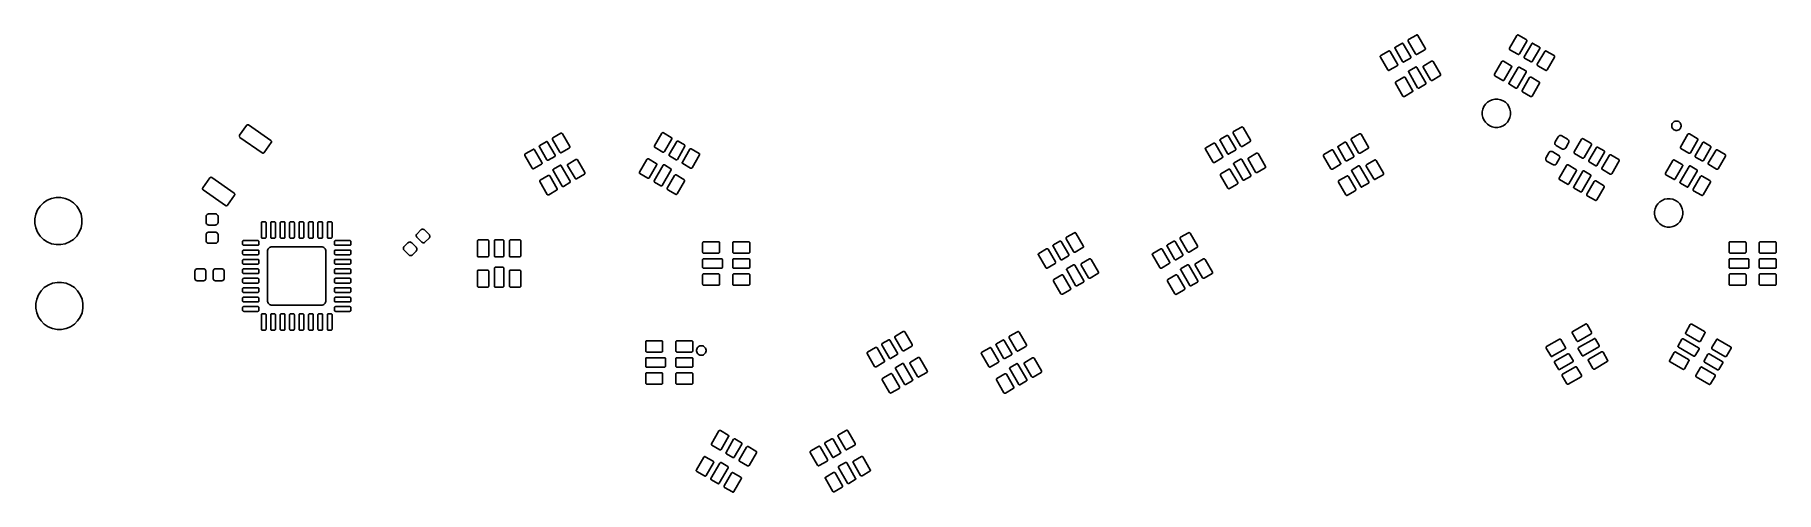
# Model space of a CAD drawing. Extents: x 3.9 to 7.54, y -4.58 to -3.62.
import ezdxf

# ---------------------------------------------------------------- set-up
doc = ezdxf.new("R2010")
doc.units = 0
doc.header["$MEASUREMENT"] = 0
doc.layers.add('BLACK', color=7, linetype='CONTINUOUS')

msp = doc.modelspace()

# ---------------------------------------------------------------- linework, layer by layer
at = {"layer": 'BLACK', "linetype": 'CONTINUOUS'}
for p, q in [((6.77218, -3.63506), (6.77226, -3.6346)), ((6.7722, -3.63552), (6.77218, -3.63506)), ((6.7723, -3.63597), (6.7722, -3.63552)), ((6.77226, -3.6346), (6.77242, -3.63417)), ((6.77249, -3.63639), (6.7723, -3.63597)), ((6.77242, -3.63417), (6.77266, -3.63378)), ((6.77266, -3.63378), (6.77298, -3.63344)), ((6.77298, -3.63344), (6.77336, -3.63317)), ((6.77336, -3.63317), (6.78972, -3.62372)), ((6.78972, -3.62372), (6.79014, -3.62353)), ((6.79014, -3.62353), (6.7906, -3.62342)), ((6.7906, -3.62342), (6.79106, -3.62341)), ((6.79106, -3.62341), (6.79152, -3.62348)), ((6.79152, -3.62348), (6.79195, -3.62365)), ((6.79195, -3.62365), (6.79234, -3.62389)), ((6.79234, -3.62389), (6.79268, -3.62421)), ((6.79268, -3.62421), (6.79295, -3.62458)), ((6.79295, -3.62458), (6.8083, -3.65118)), ((6.98422, -3.65118), (6.99957, -3.62458)), ((6.99957, -3.62458), (6.99984, -3.62421)), ((6.99984, -3.62421), (7.00018, -3.62389)), ((7.00018, -3.62389), (7.00057, -3.62365)), ((7.00057, -3.62365), (7.001, -3.62348)), ((7.001, -3.62348), (7.00146, -3.62341)), ((7.00146, -3.62341), (7.00192, -3.62342)), ((7.00192, -3.62342), (7.00237, -3.62353)), ((7.00237, -3.62353), (7.0028, -3.62372)), ((7.0028, -3.62372), (7.01916, -3.63317)), ((7.01916, -3.63317), (7.01954, -3.63344)), ((7.01954, -3.63344), (7.01986, -3.63378)), ((7.01986, -3.63378), (7.0201, -3.63417)), ((7.02022, -3.63597), (7.02003, -3.63639)), ((7.0201, -3.63417), (7.02026, -3.6346)), ((7.02032, -3.63552), (7.02022, -3.63597)), ((7.02026, -3.6346), (7.02034, -3.63506)), ((7.02034, -3.63506), (7.02032, -3.63552)), ((6.71422, -3.66852), (6.71429, -3.66807)), ((6.71423, -3.66899), (6.71422, -3.66852)), ((6.71434, -3.66944), (6.71423, -3.66899)), ((6.71429, -3.66807), (6.71446, -3.66763)), ((6.71453, -3.66986), (6.71434, -3.66944)), ((6.71446, -3.66763), (6.7147, -3.66724)), ((6.72988, -3.69645), (6.71453, -3.66986)), ((6.7147, -3.66724), (6.71502, -3.6669)), ((6.71502, -3.6669), (6.71539, -3.66663)), ((6.71539, -3.66663), (6.73176, -3.65718)), ((6.73176, -3.65718), (6.73218, -3.65699)), ((6.73218, -3.65699), (6.73263, -3.65689)), ((6.73263, -3.65689), (6.7331, -3.65687)), ((6.7331, -3.65687), (6.73355, -3.65695)), ((6.73355, -3.65695), (6.73399, -3.65711)), ((6.73399, -3.65711), (6.73438, -3.65736)), ((6.73438, -3.65736), (6.73472, -3.65767)), ((6.73472, -3.65767), (6.73499, -3.65805)), ((6.73499, -3.65805), (6.75034, -3.68464)), ((6.74476, -3.65069), (6.74482, -3.65031)), ((6.74477, -3.65107), (6.74476, -3.65069)), ((6.74486, -3.65145), (6.74477, -3.65107)), ((6.74482, -3.65031), (6.74496, -3.64995)), ((6.74502, -3.6518), (6.74486, -3.65145)), ((6.74496, -3.64995), (6.74516, -3.64962)), ((6.76077, -3.67908), (6.74502, -3.6518)), ((6.74516, -3.64962), (6.74543, -3.64934)), ((6.74543, -3.64934), (6.74574, -3.64911)), ((6.74574, -3.64911), (6.75938, -3.64124)), ((6.75938, -3.64124), (6.75973, -3.64108)), ((6.75973, -3.64108), (6.76011, -3.64099)), ((6.76011, -3.64099), (6.76049, -3.64098)), ((6.76049, -3.64098), (6.76087, -3.64104)), ((6.76087, -3.64104), (6.76123, -3.64118)), ((6.76123, -3.64118), (6.76156, -3.64138)), ((6.76156, -3.64138), (6.76184, -3.64165)), ((6.76184, -3.64165), (6.76207, -3.64196)), ((6.76207, -3.64196), (6.77782, -3.66924)), ((6.77709, -3.67192), (6.76346, -3.6798)), ((6.78785, -3.66299), (6.77249, -3.63639)), ((6.77741, -3.6717), (6.77709, -3.67192)), ((6.77767, -3.67142), (6.77741, -3.6717)), ((6.77788, -3.67109), (6.77767, -3.67142)), ((6.77782, -3.66924), (6.77797, -3.66959)), ((6.77801, -3.67073), (6.77788, -3.67109)), ((6.77797, -3.66959), (6.77806, -3.66996)), ((6.77807, -3.67035), (6.77801, -3.67073)), ((6.77806, -3.66996), (6.77807, -3.67035)), ((6.78812, -3.66337), (6.78785, -3.66299)), ((6.78845, -3.66368), (6.78812, -3.66337)), ((6.78885, -3.66393), (6.78845, -3.66368)), ((6.78928, -3.66409), (6.78885, -3.66393)), ((6.78974, -3.66417), (6.78928, -3.66409)), ((6.7902, -3.66415), (6.78974, -3.66417)), ((6.79065, -3.66405), (6.7902, -3.66415)), ((6.79107, -3.66385), (6.79065, -3.66405)), ((6.80744, -3.65441), (6.79107, -3.66385)), ((6.80782, -3.65414), (6.80744, -3.65441)), ((6.80813, -3.6538), (6.80782, -3.65414)), ((6.80838, -3.6534), (6.80813, -3.6538)), ((6.8083, -3.65118), (6.8085, -3.6516)), ((6.80854, -3.65297), (6.80838, -3.6534)), ((6.8085, -3.6516), (6.8086, -3.65205)), ((6.80862, -3.65251), (6.80854, -3.65297)), ((6.8086, -3.65205), (6.80862, -3.65251)), ((6.9839, -3.65251), (6.98392, -3.65205)), ((6.98398, -3.65297), (6.9839, -3.65251)), ((6.98392, -3.65205), (6.98402, -3.6516)), ((6.98414, -3.6534), (6.98398, -3.65297)), ((6.98402, -3.6516), (6.98422, -3.65118)), ((6.98439, -3.6538), (6.98414, -3.6534)), ((6.9847, -3.65414), (6.98439, -3.6538)), ((6.98508, -3.65441), (6.9847, -3.65414)), ((7.00145, -3.66385), (6.98508, -3.65441)), ((7.00187, -3.66405), (7.00145, -3.66385)), ((7.00232, -3.66415), (7.00187, -3.66405)), ((7.00278, -3.66417), (7.00232, -3.66415)), ((7.00324, -3.66409), (7.00278, -3.66417)), ((7.00367, -3.66393), (7.00324, -3.66409)), ((7.00406, -3.66368), (7.00367, -3.66393)), ((7.0044, -3.66337), (7.00406, -3.66368)), ((7.00467, -3.66299), (7.0044, -3.66337)), ((7.02003, -3.63639), (7.00467, -3.66299)), ((7.01444, -3.67035), (7.01446, -3.66996)), ((7.01451, -3.67073), (7.01444, -3.67035)), ((7.01446, -3.66996), (7.01455, -3.66959)), ((7.01464, -3.67109), (7.01451, -3.67073)), ((7.01455, -3.66959), (7.0147, -3.66924)), ((7.01485, -3.67142), (7.01464, -3.67109)), ((7.0147, -3.66924), (7.03045, -3.64196)), ((7.01511, -3.6717), (7.01485, -3.67142)), ((7.01542, -3.67192), (7.01511, -3.6717)), ((7.02906, -3.6798), (7.01542, -3.67192)), ((7.03045, -3.64196), (7.03068, -3.64165)), ((7.03068, -3.64165), (7.03096, -3.64138)), ((7.03096, -3.64138), (7.03129, -3.64118)), ((7.03129, -3.64118), (7.03165, -3.64104)), ((7.03165, -3.64104), (7.03203, -3.64098)), ((7.0475, -3.6518), (7.03175, -3.67908)), ((7.03203, -3.64098), (7.03241, -3.64099)), ((7.03241, -3.64099), (7.03279, -3.64108)), ((7.03279, -3.64108), (7.03314, -3.64124)), ((7.03314, -3.64124), (7.04678, -3.64911)), ((7.04218, -3.68464), (7.05753, -3.65805)), ((7.04678, -3.64911), (7.04709, -3.64934)), ((7.04709, -3.64934), (7.04736, -3.64962)), ((7.04736, -3.64962), (7.04756, -3.64995)), ((7.04766, -3.65145), (7.0475, -3.6518)), ((7.04756, -3.64995), (7.0477, -3.65031)), ((7.04775, -3.65107), (7.04766, -3.65145)), ((7.0477, -3.65031), (7.04776, -3.65069)), ((7.04776, -3.65069), (7.04775, -3.65107)), ((7.05753, -3.65805), (7.0578, -3.65767)), ((7.0578, -3.65767), (7.05814, -3.65736)), ((7.05814, -3.65736), (7.05853, -3.65711)), ((7.05853, -3.65711), (7.05897, -3.65695)), ((7.05897, -3.65695), (7.05942, -3.65687)), ((7.05942, -3.65687), (7.05989, -3.65689)), ((7.05989, -3.65689), (7.06034, -3.65699)), ((7.06034, -3.65699), (7.06076, -3.65718)), ((7.06076, -3.65718), (7.07712, -3.66663)), ((7.07799, -3.66986), (7.06264, -3.69645)), ((7.07712, -3.66663), (7.0775, -3.6669)), ((7.0775, -3.6669), (7.07782, -3.66724)), ((7.07782, -3.66724), (7.07806, -3.66763)), ((7.07818, -3.66944), (7.07799, -3.66986)), ((7.07806, -3.66763), (7.07823, -3.66807)), ((7.07829, -3.66899), (7.07818, -3.66944)), ((7.07823, -3.66807), (7.0783, -3.66852)), ((7.0783, -3.66852), (7.07829, -3.66899)), ((6.73015, -3.69683), (6.72988, -3.69645)), ((6.73049, -3.69715), (6.73015, -3.69683)), ((6.73089, -3.69739), (6.73049, -3.69715)), ((6.73132, -3.69755), (6.73089, -3.69739)), ((6.73178, -3.69763), (6.73132, -3.69755)), ((6.73224, -3.69761), (6.73178, -3.69763)), ((6.73269, -3.69751), (6.73224, -3.69761)), ((6.73311, -3.69732), (6.73269, -3.69751)), ((6.74948, -3.68787), (6.73311, -3.69732)), ((6.74985, -3.6876), (6.74948, -3.68787)), ((6.75017, -3.68726), (6.74985, -3.6876)), ((6.75041, -3.68687), (6.75017, -3.68726)), ((6.75034, -3.68464), (6.75053, -3.68506)), ((6.75058, -3.68644), (6.75041, -3.68687)), ((6.75053, -3.68506), (6.75064, -3.68552)), ((6.75065, -3.68598), (6.75058, -3.68644)), ((6.75064, -3.68552), (6.75065, -3.68598)), ((6.76099, -3.67939), (6.76077, -3.67908)), ((6.76127, -3.67966), (6.76099, -3.67939)), ((6.7616, -3.67986), (6.76127, -3.67966)), ((6.76196, -3.68), (6.7616, -3.67986)), ((6.76234, -3.68006), (6.76196, -3.68)), ((6.76273, -3.68005), (6.76234, -3.68006)), ((6.7631, -3.67996), (6.76273, -3.68005)), ((6.76346, -3.6798), (6.7631, -3.67996)), ((6.7733, -3.70013), (6.77337, -3.69975)), ((6.77332, -3.70051), (6.7733, -3.70013)), ((6.7734, -3.70089), (6.77332, -3.70051)), ((6.77337, -3.69975), (6.7735, -3.69939)), ((6.77356, -3.70124), (6.7734, -3.70089)), ((6.7735, -3.69939), (6.77371, -3.69906)), ((6.79226, -3.73363), (6.77356, -3.70124)), ((6.77371, -3.69906), (6.77397, -3.69878)), ((6.77397, -3.69878), (6.77428, -3.69855)), ((6.77428, -3.69855), (6.78792, -3.69068)), ((6.78792, -3.69068), (6.78827, -3.69052)), ((6.78827, -3.69052), (6.78865, -3.69043)), ((6.78865, -3.69043), (6.78903, -3.69042)), ((6.78903, -3.69042), (6.78942, -3.69048)), ((6.78942, -3.69048), (6.78978, -3.69062)), ((6.78978, -3.69062), (6.7901, -3.69082)), ((6.7901, -3.69082), (6.79039, -3.69108)), ((6.79039, -3.69108), (6.79061, -3.6914)), ((6.79061, -3.6914), (6.80931, -3.72379)), ((6.80368, -3.68961), (6.80375, -3.68916)), ((6.80369, -3.69007), (6.80368, -3.68961)), ((6.8038, -3.69053), (6.80369, -3.69007)), ((6.80375, -3.68916), (6.80392, -3.68872)), ((6.80399, -3.69095), (6.8038, -3.69053)), ((6.80392, -3.68872), (6.80416, -3.68833)), ((6.81934, -3.71754), (6.80399, -3.69095)), ((6.80416, -3.68833), (6.80448, -3.68799)), ((6.80448, -3.68799), (6.80485, -3.68772)), ((6.80485, -3.68772), (6.82122, -3.67827)), ((6.82122, -3.67827), (6.82164, -3.67808)), ((6.82164, -3.67808), (6.82209, -3.67798)), ((6.82209, -3.67798), (6.82255, -3.67796)), ((6.82255, -3.67796), (6.82301, -3.67804)), ((6.82301, -3.67804), (6.82345, -3.6782)), ((6.82345, -3.6782), (6.82384, -3.67844)), ((6.82384, -3.67844), (6.82418, -3.67876)), ((6.82418, -3.67876), (6.82445, -3.67914)), ((6.82445, -3.67914), (6.8398, -3.70573)), ((6.83931, -3.70869), (6.83894, -3.70896)), ((6.83963, -3.70835), (6.83931, -3.70869)), ((6.83987, -3.70796), (6.83963, -3.70835)), ((6.8398, -3.70573), (6.83999, -3.70615)), ((6.84004, -3.70752), (6.83987, -3.70796)), ((6.83999, -3.70615), (6.8401, -3.7066)), ((6.84011, -3.70707), (6.84004, -3.70752)), ((6.8401, -3.7066), (6.84011, -3.70707)), ((6.95241, -3.70707), (6.95242, -3.7066)), ((6.95248, -3.70752), (6.95241, -3.70707)), ((6.95242, -3.7066), (6.95253, -3.70615)), ((6.95265, -3.70796), (6.95248, -3.70752)), ((6.95253, -3.70615), (6.95272, -3.70573)), ((6.95289, -3.70835), (6.95265, -3.70796)), ((6.95272, -3.70573), (6.96807, -3.67914)), ((6.95321, -3.70869), (6.95289, -3.70835)), ((6.95358, -3.70896), (6.95321, -3.70869)), ((6.96807, -3.67914), (6.96834, -3.67876)), ((6.96834, -3.67876), (6.96868, -3.67844)), ((6.96868, -3.67844), (6.96907, -3.6782)), ((6.96907, -3.6782), (6.96951, -3.67804)), ((6.96951, -3.67804), (6.96996, -3.67796)), ((6.96996, -3.67796), (6.97043, -3.67798)), ((6.97043, -3.67798), (6.97088, -3.67808)), ((6.97088, -3.67808), (6.9713, -3.67827)), ((6.9713, -3.67827), (6.98767, -3.68772)), ((6.98853, -3.69095), (6.97318, -3.71754)), ((6.98321, -3.72379), (7.00191, -3.6914)), ((6.98767, -3.68772), (6.98804, -3.68799)), ((6.98804, -3.68799), (6.98836, -3.68833)), ((6.98836, -3.68833), (6.9886, -3.68872)), ((6.98872, -3.69053), (6.98853, -3.69095)), ((6.9886, -3.68872), (6.98877, -3.68916)), ((6.98883, -3.69007), (6.98872, -3.69053)), ((6.98877, -3.68916), (6.98884, -3.68961)), ((6.98884, -3.68961), (6.98883, -3.69007)), ((7.01896, -3.70124), (7.00026, -3.73363)), ((7.00191, -3.6914), (7.00213, -3.69108)), ((7.00213, -3.69108), (7.00242, -3.69082)), ((7.00242, -3.69082), (7.00274, -3.69062)), ((7.00274, -3.69062), (7.0031, -3.69048)), ((7.0031, -3.69048), (7.00349, -3.69042)), ((7.00349, -3.69042), (7.00387, -3.69043)), ((7.00387, -3.69043), (7.00425, -3.69052)), ((7.00425, -3.69052), (7.0046, -3.69068)), ((7.0046, -3.69068), (7.01824, -3.69855)), ((7.01824, -3.69855), (7.01855, -3.69878)), ((7.01855, -3.69878), (7.01881, -3.69906)), ((7.01881, -3.69906), (7.01902, -3.69939)), ((7.01912, -3.70089), (7.01896, -3.70124)), ((7.01902, -3.69939), (7.01915, -3.69975)), ((7.0192, -3.70051), (7.01912, -3.70089)), ((7.01915, -3.69975), (7.01922, -3.70013)), ((7.01922, -3.70013), (7.0192, -3.70051)), ((7.02941, -3.67996), (7.02906, -3.6798)), ((7.02979, -3.68005), (7.02941, -3.67996)), ((7.03018, -3.68006), (7.02979, -3.68005)), ((7.03056, -3.68), (7.03018, -3.68006)), ((7.03092, -3.67986), (7.03056, -3.68)), ((7.03125, -3.67966), (7.03092, -3.67986)), ((7.03153, -3.67939), (7.03125, -3.67966)), ((7.03175, -3.67908), (7.03153, -3.67939)), ((7.04187, -3.68598), (7.04188, -3.68552)), ((7.04194, -3.68644), (7.04187, -3.68598)), ((7.04188, -3.68552), (7.04199, -3.68506)), ((7.0421, -3.68687), (7.04194, -3.68644)), ((7.04199, -3.68506), (7.04218, -3.68464)), ((7.04235, -3.68726), (7.0421, -3.68687)), ((7.04267, -3.6876), (7.04235, -3.68726)), ((7.04304, -3.68787), (7.04267, -3.6876)), ((7.05941, -3.69732), (7.04304, -3.68787)), ((7.05983, -3.69751), (7.05941, -3.69732)), ((7.06028, -3.69761), (7.05983, -3.69751)), ((7.06074, -3.69763), (7.06028, -3.69761)), ((7.0612, -3.69755), (7.06074, -3.69763)), ((7.06163, -3.69739), (7.0612, -3.69755)), ((7.06203, -3.69715), (7.06163, -3.69739)), ((7.06237, -3.69683), (7.06203, -3.69715)), ((7.06264, -3.69645), (7.06237, -3.69683)), ((6.74571, -3.72308), (6.74579, -3.72262)), ((6.74573, -3.72354), (6.74571, -3.72308)), ((6.74584, -3.72399), (6.74573, -3.72354)), ((6.74579, -3.72262), (6.74595, -3.72219)), ((6.74603, -3.72441), (6.74584, -3.72399)), ((6.74595, -3.72219), (6.7462, -3.72179)), ((6.76138, -3.75101), (6.74603, -3.72441)), ((6.7462, -3.72179), (6.74651, -3.72146)), ((6.74651, -3.72146), (6.74689, -3.72119)), ((6.74689, -3.72119), (6.76326, -3.71174)), ((6.76326, -3.71174), (6.76368, -3.71155)), ((6.76368, -3.71155), (6.76413, -3.71144)), ((6.76413, -3.71144), (6.76459, -3.71143)), ((6.76459, -3.71143), (6.76505, -3.7115)), ((6.78097, -3.74242), (6.76461, -3.75187)), ((6.76505, -3.7115), (6.76548, -3.71166)), ((6.76548, -3.71166), (6.76588, -3.71191)), ((6.76588, -3.71191), (6.76621, -3.71222)), ((6.76621, -3.71222), (6.76648, -3.7126)), ((6.76648, -3.7126), (6.78184, -3.7392)), ((6.78135, -3.74215), (6.78097, -3.74242)), ((6.78167, -3.74181), (6.78135, -3.74215)), ((6.78191, -3.74142), (6.78167, -3.74181)), ((6.78184, -3.7392), (6.78203, -3.73962)), ((6.78207, -3.74099), (6.78191, -3.74142)), ((6.78203, -3.73962), (6.78213, -3.74007)), ((6.78215, -3.74053), (6.78207, -3.74099)), ((6.78213, -3.74007), (6.78215, -3.74053)), ((6.79249, -3.73394), (6.79226, -3.73363)), ((6.79277, -3.73421), (6.79249, -3.73394)), ((6.7931, -3.73441), (6.79277, -3.73421)), ((6.79346, -3.73455), (6.7931, -3.73441)), ((6.79384, -3.73461), (6.79346, -3.73455)), ((6.79423, -3.7346), (6.79384, -3.73461)), ((6.7946, -3.73451), (6.79423, -3.7346)), ((6.79495, -3.73435), (6.7946, -3.73451)), ((6.80859, -3.72648), (6.79495, -3.73435)), ((6.8089, -3.72625), (6.80859, -3.72648)), ((6.80917, -3.72597), (6.8089, -3.72625)), ((6.80937, -3.72564), (6.80917, -3.72597)), ((6.80931, -3.72379), (6.80947, -3.72414)), ((6.80951, -3.72528), (6.80937, -3.72564)), ((6.80947, -3.72414), (6.80956, -3.72452)), ((6.80957, -3.7249), (6.80951, -3.72528)), ((6.80956, -3.72452), (6.80957, -3.7249)), ((6.81961, -3.71792), (6.81934, -3.71754)), ((6.81995, -3.71824), (6.81961, -3.71792)), ((6.82034, -3.71848), (6.81995, -3.71824)), ((6.82078, -3.71864), (6.82034, -3.71848)), ((6.82123, -3.71872), (6.82078, -3.71864)), ((6.8217, -3.7187), (6.82123, -3.71872)), ((6.82215, -3.7186), (6.8217, -3.7187)), ((6.82257, -3.71841), (6.82215, -3.7186)), ((6.83894, -3.70896), (6.82257, -3.71841)), ((6.96995, -3.71841), (6.95358, -3.70896)), ((6.97037, -3.7186), (6.96995, -3.71841)), ((6.97082, -3.7187), (6.97037, -3.7186)), ((6.97129, -3.71872), (6.97082, -3.7187)), ((6.97174, -3.71864), (6.97129, -3.71872)), ((6.97218, -3.71848), (6.97174, -3.71864)), ((6.97257, -3.71824), (6.97218, -3.71848)), ((6.97291, -3.71792), (6.97257, -3.71824)), ((6.97318, -3.71754), (6.97291, -3.71792)), ((6.98295, -3.7249), (6.98296, -3.72452)), ((6.98301, -3.72528), (6.98295, -3.7249)), ((6.98296, -3.72452), (6.98305, -3.72414)), ((6.98315, -3.72564), (6.98301, -3.72528)), ((6.98305, -3.72414), (6.98321, -3.72379)), ((6.98335, -3.72597), (6.98315, -3.72564)), ((6.98362, -3.72625), (6.98335, -3.72597)), ((6.98393, -3.72648), (6.98362, -3.72625)), ((6.99757, -3.73435), (6.98393, -3.72648)), ((6.99792, -3.73451), (6.99757, -3.73435)), ((6.99829, -3.7346), (6.99792, -3.73451)), ((6.99868, -3.73461), (6.99829, -3.7346)), ((6.99906, -3.73455), (6.99868, -3.73461)), ((6.99942, -3.73441), (6.99906, -3.73455)), ((6.99975, -3.73421), (6.99942, -3.73441)), ((7.00003, -3.73394), (6.99975, -3.73421)), ((7.00026, -3.73363), (7.00003, -3.73394)), ((7.01037, -3.74053), (7.01039, -3.74007)), ((7.01045, -3.74099), (7.01037, -3.74053)), ((7.01039, -3.74007), (7.01049, -3.73962)), ((7.01061, -3.74142), (7.01045, -3.74099)), ((7.01049, -3.73962), (7.01068, -3.7392)), ((7.01085, -3.74181), (7.01061, -3.74142)), ((7.01068, -3.7392), (7.02604, -3.7126)), ((7.01117, -3.74215), (7.01085, -3.74181)), ((7.01155, -3.74242), (7.01117, -3.74215)), ((7.02791, -3.75187), (7.01155, -3.74242)), ((7.02604, -3.7126), (7.02631, -3.71222)), ((7.02631, -3.71222), (7.02664, -3.71191)), ((7.02664, -3.71191), (7.02704, -3.71166)), ((7.02704, -3.71166), (7.02747, -3.7115)), ((7.02747, -3.7115), (7.02793, -3.71143)), ((7.02793, -3.71143), (7.02839, -3.71144)), ((7.02839, -3.71144), (7.02884, -3.71155)), ((7.02884, -3.71155), (7.02926, -3.71174)), ((7.02926, -3.71174), (7.04563, -3.72119)), ((7.04649, -3.72441), (7.03114, -3.75101)), ((7.04563, -3.72119), (7.04601, -3.72146)), ((7.04601, -3.72146), (7.04632, -3.72179)), ((7.04632, -3.72179), (7.04657, -3.72219)), ((7.04668, -3.72399), (7.04649, -3.72441)), ((7.04657, -3.72219), (7.04673, -3.72262)), ((7.04679, -3.72354), (7.04668, -3.72399)), ((7.04673, -3.72262), (7.0468, -3.72308)), ((7.0468, -3.72308), (7.04679, -3.72354)), ((6.76165, -3.75138), (6.76138, -3.75101)), ((6.76199, -3.7517), (6.76165, -3.75138)), ((6.76238, -3.75194), (6.76199, -3.7517)), ((6.76282, -3.75211), (6.76238, -3.75194)), ((6.76327, -3.75218), (6.76282, -3.75211)), ((6.76373, -3.75217), (6.76327, -3.75218)), ((6.76419, -3.75206), (6.76373, -3.75217)), ((6.76461, -3.75187), (6.76419, -3.75206)), ((6.92717, -3.7841), (6.9283, -3.77839)), ((6.9283, -3.77839), (6.93053, -3.77302)), ((6.93053, -3.77302), (6.93376, -3.76819)), ((6.93376, -3.76819), (6.93787, -3.76407)), ((6.93787, -3.76407), (6.94271, -3.76084)), ((6.94271, -3.76084), (6.94808, -3.75862)), ((6.94808, -3.75862), (6.95378, -3.75748)), ((6.95378, -3.75748), (6.9596, -3.75748)), ((6.9596, -3.75748), (6.96531, -3.75862)), ((6.96531, -3.75862), (6.97068, -3.76084)), ((6.97068, -3.76084), (6.97552, -3.76407)), ((6.97552, -3.76407), (6.97963, -3.76819)), ((6.97963, -3.76819), (6.98286, -3.77302)), ((6.98286, -3.77302), (6.98509, -3.77839)), ((6.98509, -3.77839), (6.98622, -3.7841)), ((7.02833, -3.75206), (7.02791, -3.75187)), ((7.02878, -3.75217), (7.02833, -3.75206)), ((7.02925, -3.75218), (7.02878, -3.75217)), ((7.0297, -3.75211), (7.02925, -3.75218)), ((7.03014, -3.75194), (7.0297, -3.75211)), ((7.03053, -3.7517), (7.03014, -3.75194)), ((7.03087, -3.75138), (7.03053, -3.7517)), ((7.03114, -3.75101), (7.03087, -3.75138)), ((4.33233, -3.83281), (4.34678, -3.81217)), ((4.34678, -3.81217), (4.34718, -3.8117)), ((4.34718, -3.8117), (4.34767, -3.81132)), ((4.34767, -3.81132), (4.34822, -3.81104)), ((4.34822, -3.81104), (4.34881, -3.81087)), ((4.34881, -3.81087), (4.34943, -3.81082)), ((4.34943, -3.81082), (4.35004, -3.8109)), ((4.35004, -3.8109), (4.35063, -3.81109)), ((4.35063, -3.81109), (4.35117, -3.81139)), ((4.35117, -3.81139), (4.39761, -3.84391)), ((6.408, -3.82529), (6.42437, -3.81585)), ((6.42437, -3.81585), (6.42479, -3.81565)), ((6.42479, -3.81565), (6.42524, -3.81555)), ((6.42524, -3.81555), (6.4257, -3.81553)), ((6.4257, -3.81553), (6.42616, -3.81561)), ((6.42616, -3.81561), (6.42659, -3.81577)), ((6.42659, -3.81577), (6.42699, -3.81602)), ((6.42699, -3.81602), (6.42733, -3.81633)), ((6.42733, -3.81633), (6.4276, -3.81671)), ((6.4276, -3.81671), (6.44295, -3.8433)), ((6.92717, -3.78992), (6.92717, -3.7841)), ((6.9283, -3.79562), (6.92717, -3.78992)), ((6.93053, -3.80099), (6.9283, -3.79562)), ((6.93376, -3.80583), (6.93053, -3.80099)), ((6.93787, -3.80994), (6.93376, -3.80583)), ((6.94271, -3.81317), (6.93787, -3.80994)), ((6.94808, -3.8154), (6.94271, -3.81317)), ((6.95378, -3.81654), (6.94808, -3.8154)), ((6.9596, -3.81654), (6.95378, -3.81654)), ((6.96531, -3.8154), (6.9596, -3.81654)), ((6.97068, -3.81317), (6.96531, -3.8154)), ((6.97552, -3.80994), (6.97068, -3.81317)), ((6.97963, -3.80583), (6.97552, -3.80994)), ((6.98286, -3.80099), (6.97963, -3.80583)), ((6.98509, -3.79562), (6.98286, -3.80099)), ((6.98622, -3.78992), (6.98509, -3.79562)), ((6.98622, -3.7841), (6.98622, -3.78992)), ((7.32283, -3.81202), (7.32321, -3.81012)), ((7.32283, -3.81396), (7.32283, -3.81202)), ((7.32321, -3.81586), (7.32283, -3.81396)), ((7.32321, -3.81012), (7.32395, -3.80833)), ((7.32395, -3.81765), (7.32321, -3.81586)), ((7.32395, -3.80833), (7.32503, -3.80672)), ((7.32503, -3.81927), (7.32395, -3.81765)), ((7.32503, -3.80672), (7.3264, -3.80535)), ((7.3264, -3.80535), (7.32801, -3.80427)), ((7.32801, -3.80427), (7.32981, -3.80353)), ((7.32981, -3.80353), (7.33171, -3.80315)), ((7.33171, -3.80315), (7.33365, -3.80315)), ((7.33365, -3.80315), (7.33555, -3.80353)), ((7.33555, -3.80353), (7.33734, -3.80427)), ((7.33734, -3.80427), (7.33895, -3.80535)), ((7.33895, -3.80535), (7.34032, -3.80672)), ((7.34032, -3.80672), (7.3414, -3.80833)), ((7.3414, -3.81765), (7.34032, -3.81927)), ((7.3414, -3.80833), (7.34214, -3.81012)), ((7.34214, -3.81586), (7.3414, -3.81765)), ((7.34214, -3.81012), (7.34252, -3.81202)), ((7.34252, -3.81396), (7.34214, -3.81586)), ((7.34252, -3.81202), (7.34252, -3.81396)), ((4.33176, -3.83454), (4.33183, -3.83393)), ((4.33181, -3.83516), (4.33176, -3.83454)), ((4.33197, -3.83575), (4.33181, -3.83516)), ((4.33183, -3.83393), (4.33203, -3.83334)), ((4.33225, -3.8363), (4.33197, -3.83575)), ((4.33203, -3.83334), (4.33233, -3.83281)), ((4.33263, -3.83679), (4.33225, -3.8363)), ((4.3331, -3.83719), (4.33263, -3.83679)), ((4.37954, -3.86971), (4.3331, -3.83719)), ((4.39838, -3.8483), (4.38393, -3.86894)), ((4.39761, -3.84391), (4.39808, -3.84431)), ((4.39808, -3.84431), (4.39846, -3.8448)), ((4.39868, -3.84776), (4.39838, -3.8483)), ((4.39846, -3.8448), (4.39874, -3.84535)), ((4.39888, -3.84717), (4.39868, -3.84776)), ((4.39874, -3.84535), (4.3989, -3.84594)), ((4.39895, -3.84656), (4.39888, -3.84717)), ((4.3989, -3.84594), (4.39895, -3.84656)), ((4.95881, -3.85446), (4.95913, -3.85423)), ((4.95913, -3.85423), (4.97276, -3.84636)), ((4.97276, -3.84636), (4.97312, -3.8462)), ((4.97312, -3.8462), (4.97349, -3.84611)), ((4.97349, -3.84611), (4.97388, -3.8461)), ((4.97388, -3.8461), (4.97426, -3.84616)), ((4.97426, -3.84616), (4.97462, -3.8463)), ((4.97462, -3.8463), (4.97495, -3.8465)), ((4.97495, -3.8465), (4.97523, -3.84676)), ((4.97523, -3.84676), (4.97545, -3.84708)), ((4.97545, -3.84708), (4.9912, -3.87435)), ((4.98557, -3.84018), (4.98564, -3.83972)), ((4.98558, -3.84064), (4.98557, -3.84018)), ((4.98569, -3.84109), (4.98558, -3.84064)), ((4.98564, -3.83972), (4.98581, -3.83929)), ((4.98588, -3.84151), (4.98569, -3.84109)), ((4.98581, -3.83929), (4.98605, -3.83889)), ((5.00123, -3.86811), (4.98588, -3.84151)), ((4.98605, -3.83889), (4.98637, -3.83856)), ((4.98637, -3.83856), (4.98674, -3.83829)), ((4.98674, -3.83829), (5.00311, -3.82884)), ((5.00311, -3.82884), (5.00353, -3.82865)), ((5.00353, -3.82865), (5.00398, -3.82854)), ((5.00398, -3.82854), (5.00444, -3.82853)), ((5.00444, -3.82853), (5.0049, -3.8286)), ((5.0049, -3.8286), (5.00533, -3.82876)), ((5.00533, -3.82876), (5.00573, -3.82901)), ((5.00573, -3.82901), (5.00607, -3.82933)), ((5.00607, -3.82933), (5.00634, -3.8297)), ((5.00634, -3.8297), (5.02169, -3.8563)), ((5.19888, -3.8552), (5.21424, -3.8286)), ((5.21424, -3.8286), (5.2145, -3.82823)), ((5.2145, -3.82823), (5.21484, -3.82791)), ((5.21484, -3.82791), (5.21524, -3.82767)), ((5.21524, -3.82767), (5.21567, -3.8275)), ((5.21567, -3.8275), (5.21613, -3.82743)), ((5.21613, -3.82743), (5.21659, -3.82744)), ((5.21659, -3.82744), (5.21704, -3.82755)), ((5.21704, -3.82755), (5.21746, -3.82774)), ((5.21746, -3.82774), (5.23383, -3.83719)), ((5.23469, -3.84042), (5.21934, -3.86701)), ((5.22937, -3.87326), (5.24512, -3.84598)), ((5.23383, -3.83719), (5.2342, -3.83746)), ((5.2342, -3.83746), (5.23452, -3.8378)), ((5.23452, -3.8378), (5.23477, -3.83819)), ((5.23488, -3.83999), (5.23469, -3.84042)), ((5.23477, -3.83819), (5.23493, -3.83862)), ((5.23499, -3.83954), (5.23488, -3.83999)), ((5.23493, -3.83862), (5.235, -3.83908)), ((5.235, -3.83908), (5.23499, -3.83954)), ((5.24512, -3.84598), (5.24534, -3.84567)), ((5.24534, -3.84567), (5.24562, -3.8454)), ((5.24562, -3.8454), (5.24595, -3.8452)), ((5.24595, -3.8452), (5.24631, -3.84506)), ((5.24631, -3.84506), (5.24669, -3.845)), ((5.24669, -3.845), (5.24708, -3.84501)), ((5.24708, -3.84501), (5.24746, -3.8451)), ((5.24746, -3.8451), (5.24781, -3.84526)), ((5.24781, -3.84526), (5.26145, -3.85313)), ((5.26145, -3.85313), (5.26176, -3.85336)), ((5.26176, -3.85336), (5.26202, -3.85364)), ((5.26202, -3.85364), (5.26223, -3.85397)), ((5.26223, -3.85397), (5.26236, -3.85433)), ((5.26236, -3.85433), (5.26243, -3.85471)), ((6.35004, -3.85876), (6.36641, -3.84931)), ((6.36641, -3.84931), (6.36683, -3.84912)), ((6.36683, -3.84912), (6.36728, -3.84901)), ((6.36728, -3.84901), (6.36774, -3.849)), ((6.36774, -3.849), (6.3682, -3.84907)), ((6.3682, -3.84907), (6.36863, -3.84924)), ((6.36863, -3.84924), (6.36903, -3.84948)), ((6.36903, -3.84948), (6.36936, -3.8498)), ((6.36936, -3.8498), (6.36963, -3.85017)), ((6.36963, -3.85017), (6.38499, -3.87677)), ((6.37941, -3.84281), (6.37947, -3.84243)), ((6.37942, -3.8432), (6.37941, -3.84281)), ((6.37951, -3.84358), (6.37942, -3.8432)), ((6.37947, -3.84243), (6.3796, -3.84207)), ((6.37967, -3.84393), (6.37951, -3.84358)), ((6.3796, -3.84207), (6.37981, -3.84175)), ((6.39541, -3.8712), (6.37967, -3.84393)), ((6.37981, -3.84175), (6.38007, -3.84146)), ((6.38007, -3.84146), (6.38039, -3.84124)), ((6.38039, -3.84124), (6.39402, -3.83336)), ((6.39402, -3.83336), (6.39438, -3.83321)), ((6.39438, -3.83321), (6.39475, -3.83312)), ((6.39475, -3.83312), (6.39514, -3.83311)), ((6.39514, -3.83311), (6.39552, -3.83317)), ((6.39552, -3.83317), (6.39588, -3.8333)), ((6.39588, -3.8333), (6.39621, -3.83351)), ((6.39621, -3.83351), (6.39649, -3.83377)), ((6.39649, -3.83377), (6.39671, -3.83409)), ((6.39671, -3.83409), (6.41246, -3.86136)), ((6.40683, -3.82719), (6.4069, -3.82673)), ((6.40684, -3.82765), (6.40683, -3.82719)), ((6.40695, -3.8281), (6.40684, -3.82765)), ((6.4069, -3.82673), (6.40707, -3.8263)), ((6.40714, -3.82852), (6.40695, -3.8281)), ((6.40707, -3.8263), (6.40731, -3.8259)), ((6.42249, -3.85512), (6.40714, -3.82852)), ((6.40731, -3.8259), (6.40763, -3.82556)), ((6.40763, -3.82556), (6.408, -3.82529)), ((6.44209, -3.84653), (6.42572, -3.85598)), ((6.44246, -3.84626), (6.44209, -3.84653)), ((6.44278, -3.84592), (6.44246, -3.84626)), ((6.44302, -3.84553), (6.44278, -3.84592)), ((6.44295, -3.8433), (6.44314, -3.84373)), ((6.44319, -3.8451), (6.44302, -3.84553)), ((6.44314, -3.84373), (6.44325, -3.84418)), ((6.44326, -3.84464), (6.44319, -3.8451)), ((6.44325, -3.84418), (6.44326, -3.84464)), ((6.62684, -3.85541), (6.64048, -3.84754)), ((6.64048, -3.84754), (6.64083, -3.84738)), ((6.64083, -3.84738), (6.64121, -3.84729)), ((6.64121, -3.84729), (6.64159, -3.84728)), ((6.64159, -3.84728), (6.64197, -3.84734)), ((6.64197, -3.84734), (6.64234, -3.84748)), ((6.64234, -3.84748), (6.64266, -3.84768)), ((6.64266, -3.84768), (6.64294, -3.84794)), ((6.64294, -3.84794), (6.64317, -3.84826)), ((6.64317, -3.84826), (6.65892, -3.87554)), ((6.65328, -3.84136), (6.65336, -3.8409)), ((6.6533, -3.84182), (6.65328, -3.84136)), ((6.6534, -3.84227), (6.6533, -3.84182)), ((6.65336, -3.8409), (6.65352, -3.84047)), ((6.6536, -3.84269), (6.6534, -3.84227)), ((6.65352, -3.84047), (6.65377, -3.84007)), ((6.66895, -3.86929), (6.6536, -3.84269)), ((6.65377, -3.84007), (6.65408, -3.83974)), ((6.65408, -3.83974), (6.65446, -3.83947)), ((6.65446, -3.83947), (6.67083, -3.83002)), ((6.67083, -3.83002), (6.67125, -3.82983)), ((6.67125, -3.82983), (6.6717, -3.82972)), ((6.6717, -3.82972), (6.67216, -3.82971)), ((6.67216, -3.82971), (6.67262, -3.82978)), ((6.67262, -3.82978), (6.67305, -3.82995)), ((6.67305, -3.82995), (6.67344, -3.83019)), ((6.67344, -3.83019), (6.67378, -3.83051)), ((6.67378, -3.83051), (6.67405, -3.83088)), ((6.67405, -3.83088), (6.68941, -3.85748)), ((7.07883, -3.84965), (7.07886, -3.84851)), ((7.07901, -3.85077), (7.07883, -3.84965)), ((7.07886, -3.84851), (7.07912, -3.8474)), ((7.07941, -3.85184), (7.07901, -3.85077)), ((7.07912, -3.8474), (7.07959, -3.84637)), ((7.08001, -3.85281), (7.07941, -3.85184)), ((7.07959, -3.84637), (7.0854, -3.83631)), ((7.08079, -3.85364), (7.08001, -3.85281)), ((7.08172, -3.8543), (7.08079, -3.85364)), ((7.09348, -3.86109), (7.08172, -3.8543)), ((7.0854, -3.83631), (7.08606, -3.83538)), ((7.08606, -3.83538), (7.08689, -3.83461)), ((7.08689, -3.83461), (7.08786, -3.834)), ((7.08786, -3.834), (7.08892, -3.8336)), ((7.08892, -3.8336), (7.09005, -3.83342)), ((7.09005, -3.83342), (7.09119, -3.83345)), ((7.09119, -3.83345), (7.09229, -3.83371)), ((7.09229, -3.83371), (7.09333, -3.83418)), ((7.09333, -3.83418), (7.10509, -3.84097)), ((7.10722, -3.84891), (7.10141, -3.85897)), ((7.10509, -3.84097), (7.10602, -3.84164)), ((7.10602, -3.84164), (7.1068, -3.84247)), ((7.1068, -3.84247), (7.1074, -3.84344)), ((7.10769, -3.84787), (7.10722, -3.84891)), ((7.1074, -3.84344), (7.1078, -3.8445)), ((7.10795, -3.84676), (7.10769, -3.84787)), ((7.1078, -3.8445), (7.10799, -3.84562)), ((7.10799, -3.84562), (7.10795, -3.84676)), ((7.11925, -3.86771), (7.13461, -3.84112)), ((7.13461, -3.84112), (7.13488, -3.84074)), ((7.13488, -3.84074), (7.13522, -3.84043)), ((7.13522, -3.84043), (7.13561, -3.84018)), ((7.13561, -3.84018), (7.13604, -3.84002)), ((7.13604, -3.84002), (7.1365, -3.83994)), ((7.1365, -3.83994), (7.13696, -3.83996)), ((7.13696, -3.83996), (7.13741, -3.84006)), ((7.13741, -3.84006), (7.13784, -3.84025)), ((7.13784, -3.84025), (7.1542, -3.8497)), ((7.15507, -3.85293), (7.13971, -3.87952)), ((7.1542, -3.8497), (7.15458, -3.84997)), ((7.15458, -3.84997), (7.15489, -3.85031)), ((7.15489, -3.85031), (7.15514, -3.8507)), ((7.15526, -3.85251), (7.15507, -3.85293)), ((7.15514, -3.8507), (7.1553, -3.85114)), ((7.15536, -3.85206), (7.15526, -3.85251)), ((7.1553, -3.85114), (7.15538, -3.85159)), ((7.15538, -3.85159), (7.15536, -3.85206)), ((7.3264, -3.82064), (7.32503, -3.81927)), ((7.32801, -3.82171), (7.3264, -3.82064)), ((7.32981, -3.82246), (7.32801, -3.82171)), ((7.33171, -3.82283), (7.32981, -3.82246)), ((7.33365, -3.82283), (7.33171, -3.82283)), ((7.33555, -3.82246), (7.33365, -3.82283)), ((7.33734, -3.82171), (7.33555, -3.82246)), ((7.33895, -3.82064), (7.33734, -3.82171)), ((7.34032, -3.81927), (7.33895, -3.82064)), ((7.3413, -3.85748), (7.35666, -3.83088)), ((7.35666, -3.83088), (7.35693, -3.83051)), ((7.35693, -3.83051), (7.35726, -3.83019)), ((7.35726, -3.83019), (7.35766, -3.82995)), ((7.35766, -3.82995), (7.35809, -3.82978)), ((7.35809, -3.82978), (7.35855, -3.82971)), ((7.35855, -3.82971), (7.35901, -3.82972)), ((7.35901, -3.82972), (7.35946, -3.82983)), ((7.35946, -3.82983), (7.35988, -3.83002)), ((7.35988, -3.83002), (7.37625, -3.83947)), ((7.37711, -3.84269), (7.36176, -3.86929)), ((7.37179, -3.87554), (7.38754, -3.84826)), ((7.37625, -3.83947), (7.37663, -3.83974)), ((7.37663, -3.83974), (7.37694, -3.84007)), ((7.37694, -3.84007), (7.37719, -3.84047)), ((7.3773, -3.84227), (7.37711, -3.84269)), ((7.37719, -3.84047), (7.37735, -3.8409)), ((7.37741, -3.84182), (7.3773, -3.84227)), ((7.37735, -3.8409), (7.37743, -3.84136)), ((7.37743, -3.84136), (7.37741, -3.84182)), ((7.38754, -3.84826), (7.38776, -3.84794)), ((7.38776, -3.84794), (7.38805, -3.84768)), ((7.38805, -3.84768), (7.38837, -3.84748)), ((7.38837, -3.84748), (7.38873, -3.84734)), ((7.38873, -3.84734), (7.38912, -3.84728)), ((7.38912, -3.84728), (7.3895, -3.84729)), ((7.3895, -3.84729), (7.38988, -3.84738)), ((7.38988, -3.84738), (7.39023, -3.84754)), ((7.39023, -3.84754), (7.40387, -3.85541)), ((4.38008, -3.87001), (4.37954, -3.86971)), ((4.38067, -3.87021), (4.38008, -3.87001)), ((4.38128, -3.87028), (4.38067, -3.87021)), ((4.3819, -3.87023), (4.38128, -3.87028)), ((4.38249, -3.87007), (4.3819, -3.87023)), ((4.38304, -3.86979), (4.38249, -3.87007)), ((4.38353, -3.86941), (4.38304, -3.86979)), ((4.38393, -3.86894), (4.38353, -3.86941)), ((4.9276, -3.87364), (4.92768, -3.87319)), ((4.92762, -3.8741), (4.9276, -3.87364)), ((4.92773, -3.87456), (4.92762, -3.8741)), ((4.92768, -3.87319), (4.92784, -3.87275)), ((4.92792, -3.87498), (4.92773, -3.87456)), ((4.92784, -3.87275), (4.92809, -3.87236)), ((4.94327, -3.90157), (4.92792, -3.87498)), ((4.92809, -3.87236), (4.9284, -3.87202)), ((4.9284, -3.87202), (4.92878, -3.87175)), ((4.92878, -3.87175), (4.94515, -3.8623)), ((4.94515, -3.8623), (4.94557, -3.86211)), ((4.94557, -3.86211), (4.94602, -3.86201)), ((4.94602, -3.86201), (4.94648, -3.86199)), ((4.94648, -3.86199), (4.94694, -3.86207)), ((4.94694, -3.86207), (4.94737, -3.86223)), ((4.94737, -3.86223), (4.94777, -3.86247)), ((4.94777, -3.86247), (4.9481, -3.86279)), ((4.9481, -3.86279), (4.94837, -3.86317)), ((4.94837, -3.86317), (4.96373, -3.88976)), ((4.95815, -3.85581), (4.95821, -3.85543)), ((4.95816, -3.85619), (4.95815, -3.85581)), ((4.95825, -3.85657), (4.95816, -3.85619)), ((4.95821, -3.85543), (4.95834, -3.85507)), ((4.95841, -3.85692), (4.95825, -3.85657)), ((4.95834, -3.85507), (4.95855, -3.85474)), ((4.97415, -3.8842), (4.95841, -3.85692)), ((4.95855, -3.85474), (4.95881, -3.85446)), ((4.96373, -3.88976), (4.96392, -3.89018)), ((4.96392, -3.89018), (4.96402, -3.89063)), ((4.96402, -3.89063), (4.96404, -3.8911)), ((4.97438, -3.88451), (4.97415, -3.8842)), ((4.97466, -3.88477), (4.97438, -3.88451)), ((4.97499, -3.88498), (4.97466, -3.88477)), ((4.97535, -3.88511), (4.97499, -3.88498)), ((4.97573, -3.88518), (4.97535, -3.88511)), ((4.97612, -3.88516), (4.97573, -3.88518)), ((4.97649, -3.88508), (4.97612, -3.88516)), ((4.97684, -3.88492), (4.97649, -3.88508)), ((4.99048, -3.87704), (4.97684, -3.88492)), ((4.99079, -3.87682), (4.99048, -3.87704)), ((4.99106, -3.87654), (4.99079, -3.87682)), ((4.99126, -3.87621), (4.99106, -3.87654)), ((4.9912, -3.87435), (4.99136, -3.87471)), ((4.9914, -3.87585), (4.99126, -3.87621)), ((4.99136, -3.87471), (4.99145, -3.87508)), ((4.99146, -3.87547), (4.9914, -3.87585)), ((4.99145, -3.87508), (4.99146, -3.87547)), ((5.0015, -3.86848), (5.00123, -3.86811)), ((5.00184, -3.8688), (5.0015, -3.86848)), ((5.00223, -3.86904), (5.00184, -3.8688)), ((5.00267, -3.86921), (5.00223, -3.86904)), ((5.00312, -3.86928), (5.00267, -3.86921)), ((5.00359, -3.86927), (5.00312, -3.86928)), ((5.00404, -3.86916), (5.00359, -3.86927)), ((5.00446, -3.86897), (5.00404, -3.86916)), ((5.02083, -3.85952), (5.00446, -3.86897)), ((5.01824, -3.89284), (5.03461, -3.88339)), ((5.0212, -3.85925), (5.02083, -3.85952)), ((5.02152, -3.85892), (5.0212, -3.85925)), ((5.02176, -3.85852), (5.02152, -3.85892)), ((5.02169, -3.8563), (5.02188, -3.85672)), ((5.02193, -3.85809), (5.02176, -3.85852)), ((5.02188, -3.85672), (5.02199, -3.85717)), ((5.022, -3.85763), (5.02193, -3.85809)), ((5.02199, -3.85717), (5.022, -3.85763)), ((5.03461, -3.88339), (5.03503, -3.8832)), ((5.03503, -3.8832), (5.03548, -3.88309)), ((5.03548, -3.88309), (5.03594, -3.88308)), ((5.03594, -3.88308), (5.0364, -3.88315)), ((5.0364, -3.88315), (5.03683, -3.88332)), ((5.03683, -3.88332), (5.03722, -3.88356)), ((5.03722, -3.88356), (5.03756, -3.88388)), ((5.03756, -3.88388), (5.03783, -3.88425)), ((5.03783, -3.88425), (5.05319, -3.91085)), ((5.16738, -3.90975), (5.18274, -3.88316)), ((5.18274, -3.88316), (5.18301, -3.88278)), ((5.18301, -3.88278), (5.18335, -3.88246)), ((5.18335, -3.88246), (5.18374, -3.88222)), ((5.18374, -3.88222), (5.18417, -3.88206)), ((5.18417, -3.88206), (5.18463, -3.88198)), ((5.18463, -3.88198), (5.18509, -3.882)), ((5.18509, -3.882), (5.18554, -3.8821)), ((5.18554, -3.8821), (5.18597, -3.88229)), ((5.18597, -3.88229), (5.20233, -3.89174)), ((5.19857, -3.85653), (5.19858, -3.85607)), ((5.19864, -3.85699), (5.19857, -3.85653)), ((5.19858, -3.85607), (5.19869, -3.85562)), ((5.19881, -3.85743), (5.19864, -3.85699)), ((5.19869, -3.85562), (5.19888, -3.8552)), ((5.19905, -3.85782), (5.19881, -3.85743)), ((5.19937, -3.85816), (5.19905, -3.85782)), ((5.19975, -3.85843), (5.19937, -3.85816)), ((5.21611, -3.86787), (5.19975, -3.85843)), ((5.21653, -3.86807), (5.21611, -3.86787)), ((5.21698, -3.86817), (5.21653, -3.86807)), ((5.21745, -3.86819), (5.21698, -3.86817)), ((5.2179, -3.86811), (5.21745, -3.86819)), ((5.21834, -3.86795), (5.2179, -3.86811)), ((5.21873, -3.8677), (5.21834, -3.86795)), ((5.21907, -3.86739), (5.21873, -3.8677)), ((5.21934, -3.86701), (5.21907, -3.86739)), ((5.22911, -3.87437), (5.22912, -3.87398)), ((5.22917, -3.87475), (5.22911, -3.87437)), ((5.22912, -3.87398), (5.22921, -3.87361)), ((5.22931, -3.87511), (5.22917, -3.87475)), ((5.22921, -3.87361), (5.22937, -3.87326)), ((5.22951, -3.87544), (5.22931, -3.87511)), ((5.22978, -3.87572), (5.22951, -3.87544)), ((5.23009, -3.87595), (5.22978, -3.87572)), ((5.24373, -3.88382), (5.23009, -3.87595)), ((5.24408, -3.88398), (5.24373, -3.88382)), ((5.24446, -3.88407), (5.24408, -3.88398)), ((5.24484, -3.88408), (5.24446, -3.88407)), ((5.24522, -3.88402), (5.24484, -3.88408)), ((5.24558, -3.88388), (5.24522, -3.88402)), ((5.24591, -3.88368), (5.24558, -3.88388)), ((5.24619, -3.88341), (5.24591, -3.88368)), ((5.24642, -3.8831), (5.24619, -3.88341)), ((5.26217, -3.85582), (5.24642, -3.8831)), ((5.25653, -3.89), (5.25655, -3.88954)), ((5.25661, -3.89046), (5.25653, -3.89)), ((5.25655, -3.88954), (5.25665, -3.88909)), ((5.25677, -3.89089), (5.25661, -3.89046)), ((5.25665, -3.88909), (5.25684, -3.88866)), ((5.25684, -3.88866), (5.2722, -3.86207)), ((5.26232, -3.85547), (5.26217, -3.85582)), ((5.26241, -3.8551), (5.26232, -3.85547)), ((5.26243, -3.85471), (5.26241, -3.8551)), ((5.2722, -3.86207), (5.27247, -3.86169)), ((5.27247, -3.86169), (5.27281, -3.86138)), ((5.27281, -3.86138), (5.2732, -3.86113)), ((5.2732, -3.86113), (5.27363, -3.86097)), ((5.27363, -3.86097), (5.27409, -3.86089)), ((5.27409, -3.86089), (5.27455, -3.86091)), ((5.27455, -3.86091), (5.275, -3.86101)), ((5.275, -3.86101), (5.27542, -3.8612)), ((5.27542, -3.8612), (5.29179, -3.87065)), ((5.29265, -3.87388), (5.2773, -3.90047)), ((5.29179, -3.87065), (5.29217, -3.87092)), ((5.29217, -3.87092), (5.29248, -3.87126)), ((5.29248, -3.87126), (5.29273, -3.87165)), ((5.29285, -3.87346), (5.29265, -3.87388)), ((5.29273, -3.87165), (5.29289, -3.87209)), ((5.29295, -3.87301), (5.29285, -3.87346)), ((5.29289, -3.87209), (5.29297, -3.87254)), ((5.29297, -3.87254), (5.29295, -3.87301)), ((6.34886, -3.86065), (6.34894, -3.86019)), ((6.34888, -3.86111), (6.34886, -3.86065)), ((6.34898, -3.86156), (6.34888, -3.86111)), ((6.34894, -3.86019), (6.3491, -3.85976)), ((6.34918, -3.86199), (6.34898, -3.86156)), ((6.3491, -3.85976), (6.34935, -3.85937)), ((6.36453, -3.88858), (6.34918, -3.86199)), ((6.34935, -3.85937), (6.34966, -3.85903)), ((6.34966, -3.85903), (6.35004, -3.85876)), ((6.3648, -3.88896), (6.36453, -3.88858)), ((6.36514, -3.88927), (6.3648, -3.88896)), ((6.36553, -3.88952), (6.36514, -3.88927)), ((6.36596, -3.88968), (6.36553, -3.88952)), ((6.36642, -3.88976), (6.36596, -3.88968)), ((6.36688, -3.88974), (6.36642, -3.88976)), ((6.36734, -3.88964), (6.36688, -3.88974)), ((6.36776, -3.88944), (6.36734, -3.88964)), ((6.38412, -3.88), (6.36776, -3.88944)), ((6.3845, -3.87973), (6.38412, -3.88)), ((6.38482, -3.87939), (6.3845, -3.87973)), ((6.38506, -3.87899), (6.38482, -3.87939)), ((6.38499, -3.87677), (6.38518, -3.87719)), ((6.38522, -3.87856), (6.38506, -3.87899)), ((6.38518, -3.87719), (6.38528, -3.87764)), ((6.3853, -3.8781), (6.38522, -3.87856)), ((6.38528, -3.87764), (6.3853, -3.8781)), ((6.39564, -3.87152), (6.39541, -3.8712)), ((6.39592, -3.87178), (6.39564, -3.87152)), ((6.39625, -3.87199), (6.39592, -3.87178)), ((6.39661, -3.87212), (6.39625, -3.87199)), ((6.39699, -3.87218), (6.39661, -3.87212)), ((6.39737, -3.87217), (6.39699, -3.87218)), ((6.39775, -3.87208), (6.39737, -3.87217)), ((6.3981, -3.87192), (6.39775, -3.87208)), ((6.41174, -3.86405), (6.3981, -3.87192)), ((6.40862, -3.8909), (6.40893, -3.89068)), ((6.40893, -3.89068), (6.42257, -3.8828)), ((6.41205, -3.86383), (6.41174, -3.86405)), ((6.41232, -3.86354), (6.41205, -3.86383)), ((6.41252, -3.86322), (6.41232, -3.86354)), ((6.41246, -3.86136), (6.41262, -3.86171)), ((6.41266, -3.86286), (6.41252, -3.86322)), ((6.41262, -3.86171), (6.41271, -3.86209)), ((6.41272, -3.86247), (6.41266, -3.86286)), ((6.41271, -3.86209), (6.41272, -3.86247)), ((6.42276, -3.85549), (6.42249, -3.85512)), ((6.42257, -3.8828), (6.42292, -3.88264)), ((6.4231, -3.85581), (6.42276, -3.85549)), ((6.42292, -3.88264), (6.42329, -3.88256)), ((6.42349, -3.85605), (6.4231, -3.85581)), ((6.42329, -3.88256), (6.42368, -3.88254)), ((6.42393, -3.85622), (6.42349, -3.85605)), ((6.42368, -3.88254), (6.42406, -3.88261)), ((6.42438, -3.85629), (6.42393, -3.85622)), ((6.42406, -3.88261), (6.42442, -3.88274)), ((6.42485, -3.85628), (6.42438, -3.85629)), ((6.42442, -3.88274), (6.42475, -3.88295)), ((6.42475, -3.88295), (6.42503, -3.88321)), ((6.4253, -3.85617), (6.42485, -3.85628)), ((6.42503, -3.88321), (6.42526, -3.88352)), ((6.42526, -3.88352), (6.44396, -3.91591)), ((6.42572, -3.85598), (6.4253, -3.85617)), ((6.43832, -3.88174), (6.4384, -3.88128)), ((6.43834, -3.8822), (6.43832, -3.88174)), ((6.43844, -3.88265), (6.43834, -3.8822)), ((6.4384, -3.88128), (6.43856, -3.88085)), ((6.43863, -3.88307), (6.43844, -3.88265)), ((6.43856, -3.88085), (6.43881, -3.88045)), ((6.45399, -3.90967), (6.43863, -3.88307)), ((6.43881, -3.88045), (6.43912, -3.88012)), ((6.43912, -3.88012), (6.4395, -3.87985)), ((6.4395, -3.87985), (6.45586, -3.8704)), ((6.45586, -3.8704), (6.45629, -3.87021)), ((6.45629, -3.87021), (6.45674, -3.8701)), ((6.45674, -3.8701), (6.4572, -3.87009)), ((6.4572, -3.87009), (6.45766, -3.87016)), ((6.45766, -3.87016), (6.45809, -3.87033)), ((6.45809, -3.87033), (6.45848, -3.87057)), ((6.45848, -3.87057), (6.45882, -3.87089)), ((6.45882, -3.87089), (6.45909, -3.87126)), ((6.45909, -3.87126), (6.47445, -3.89786)), ((6.59532, -3.87482), (6.5954, -3.87437)), ((6.59534, -3.87529), (6.59532, -3.87482)), ((6.59544, -3.87574), (6.59534, -3.87529)), ((6.5954, -3.87437), (6.59556, -3.87393)), ((6.59563, -3.87616), (6.59544, -3.87574)), ((6.59556, -3.87393), (6.5958, -3.87354)), ((6.61099, -3.90275), (6.59563, -3.87616)), ((6.5958, -3.87354), (6.59612, -3.8732)), ((6.59612, -3.8732), (6.5965, -3.87293)), ((6.5965, -3.87293), (6.61286, -3.86348)), ((6.61286, -3.86348), (6.61328, -3.86329)), ((6.61328, -3.86329), (6.61374, -3.86319)), ((6.61374, -3.86319), (6.6142, -3.86317)), ((6.6142, -3.86317), (6.61466, -3.86325)), ((6.61466, -3.86325), (6.61509, -3.86341)), ((6.61509, -3.86341), (6.61548, -3.86365)), ((6.61548, -3.86365), (6.61582, -3.86397)), ((6.61582, -3.86397), (6.61609, -3.86435)), ((6.61609, -3.86435), (6.63144, -3.89094)), ((6.62586, -3.85699), (6.62593, -3.85661)), ((6.62587, -3.85737), (6.62586, -3.85699)), ((6.62596, -3.85775), (6.62587, -3.85737)), ((6.62593, -3.85661), (6.62606, -3.85625)), ((6.62612, -3.8581), (6.62596, -3.85775)), ((6.62606, -3.85625), (6.62626, -3.85592)), ((6.64187, -3.88538), (6.62612, -3.8581)), ((6.62626, -3.85592), (6.62653, -3.85564)), ((6.62653, -3.85564), (6.62684, -3.85541)), ((6.64209, -3.88569), (6.64187, -3.88538)), ((6.64238, -3.88596), (6.64209, -3.88569)), ((6.6427, -3.88616), (6.64238, -3.88596)), ((6.64307, -3.88629), (6.6427, -3.88616)), ((6.64345, -3.88636), (6.64307, -3.88629)), ((6.64383, -3.88634), (6.64345, -3.88636)), ((6.64421, -3.88626), (6.64383, -3.88634)), ((6.64456, -3.8861), (6.64421, -3.88626)), ((6.6582, -3.87822), (6.64456, -3.8861)), ((6.65851, -3.878), (6.6582, -3.87822)), ((6.65877, -3.87772), (6.65851, -3.878)), ((6.65898, -3.87739), (6.65877, -3.87772)), ((6.65892, -3.87554), (6.65908, -3.87589)), ((6.65911, -3.87703), (6.65898, -3.87739)), ((6.65908, -3.87589), (6.65916, -3.87626)), ((6.65918, -3.87665), (6.65911, -3.87703)), ((6.65916, -3.87626), (6.65918, -3.87665)), ((6.66922, -3.86966), (6.66895, -3.86929)), ((6.66956, -3.86998), (6.66922, -3.86966)), ((6.66995, -3.87023), (6.66956, -3.86998)), ((6.67038, -3.87039), (6.66995, -3.87023)), ((6.67084, -3.87046), (6.67038, -3.87039)), ((6.6713, -3.87045), (6.67084, -3.87046)), ((6.67175, -3.87034), (6.6713, -3.87045)), ((6.67218, -3.87015), (6.67175, -3.87034)), ((6.68854, -3.8607), (6.67218, -3.87015)), ((6.68596, -3.89402), (6.70232, -3.88457)), ((6.68892, -3.86043), (6.68854, -3.8607)), ((6.68924, -3.8601), (6.68892, -3.86043)), ((6.68948, -3.8597), (6.68924, -3.8601)), ((6.68941, -3.85748), (6.6896, -3.8579)), ((6.68964, -3.85927), (6.68948, -3.8597)), ((6.6896, -3.8579), (6.6897, -3.85835)), ((6.68972, -3.85881), (6.68964, -3.85927)), ((6.6897, -3.85835), (6.68972, -3.85881)), ((6.70232, -3.88457), (6.70274, -3.88438)), ((6.70274, -3.88438), (6.70319, -3.88427)), ((6.70319, -3.88427), (6.70366, -3.88426)), ((6.70366, -3.88426), (6.70411, -3.88434)), ((6.70411, -3.88434), (6.70455, -3.8845)), ((6.70455, -3.8845), (6.70494, -3.88474)), ((6.70494, -3.88474), (6.70528, -3.88506)), ((6.70528, -3.88506), (6.70555, -3.88544)), ((6.70555, -3.88544), (6.7209, -3.91203)), ((7.05973, -3.88272), (7.05977, -3.88158)), ((7.05992, -3.88385), (7.05973, -3.88272)), ((7.05977, -3.88158), (7.06003, -3.88048)), ((7.06032, -3.88491), (7.05992, -3.88385)), ((7.06003, -3.88048), (7.0605, -3.87944)), ((7.06092, -3.88588), (7.06032, -3.88491)), ((7.0605, -3.87944), (7.0663, -3.86938)), ((7.0617, -3.88671), (7.06092, -3.88588)), ((7.06262, -3.88737), (7.0617, -3.88671)), ((7.07439, -3.89416), (7.06262, -3.88737)), ((7.0663, -3.86938), (7.06697, -3.86846)), ((7.06697, -3.86846), (7.0678, -3.86768)), ((7.0678, -3.86768), (7.06876, -3.86708)), ((7.06876, -3.86708), (7.06983, -3.86668)), ((7.06983, -3.86668), (7.07095, -3.86649)), ((7.07095, -3.86649), (7.07209, -3.86653)), ((7.07209, -3.86653), (7.0732, -3.86679)), ((7.0732, -3.86679), (7.07424, -3.86726)), ((7.07424, -3.86726), (7.086, -3.87405)), ((7.08813, -3.88198), (7.08232, -3.89204)), ((7.086, -3.87405), (7.08692, -3.87471)), ((7.08692, -3.87471), (7.0877, -3.87554)), ((7.0877, -3.87554), (7.0883, -3.87651)), ((7.08859, -3.88094), (7.08813, -3.88198)), ((7.0883, -3.87651), (7.08871, -3.87757)), ((7.08885, -3.87983), (7.08859, -3.88094)), ((7.08871, -3.87757), (7.08889, -3.8787)), ((7.08889, -3.8787), (7.08885, -3.87983)), ((7.09452, -3.86156), (7.09348, -3.86109)), ((7.09563, -3.86182), (7.09452, -3.86156)), ((7.09676, -3.86186), (7.09563, -3.86182)), ((7.09789, -3.86167), (7.09676, -3.86186)), ((7.09895, -3.86127), (7.09789, -3.86167)), ((7.09992, -3.86067), (7.09895, -3.86127)), ((7.10075, -3.85989), (7.09992, -3.86067)), ((7.10141, -3.85897), (7.10075, -3.85989)), ((7.11894, -3.86905), (7.11896, -3.86859)), ((7.11902, -3.86951), (7.11894, -3.86905)), ((7.11896, -3.86859), (7.11906, -3.86814)), ((7.11918, -3.86994), (7.11902, -3.86951)), ((7.11906, -3.86814), (7.11925, -3.86771)), ((7.11943, -3.87033), (7.11918, -3.86994)), ((7.11974, -3.87067), (7.11943, -3.87033)), ((7.12012, -3.87094), (7.11974, -3.87067)), ((7.13649, -3.88039), (7.12012, -3.87094)), ((7.13691, -3.88058), (7.13649, -3.88039)), ((7.13736, -3.88069), (7.13691, -3.88058)), ((7.13782, -3.8807), (7.13736, -3.88069)), ((7.13828, -3.88063), (7.13782, -3.8807)), ((7.13871, -3.88046), (7.13828, -3.88063)), ((7.1391, -3.88022), (7.13871, -3.88046)), ((7.13944, -3.8799), (7.1391, -3.88022)), ((7.13971, -3.87952), (7.13944, -3.8799)), ((7.14948, -3.88688), (7.1495, -3.8865)), ((7.14955, -3.88726), (7.14948, -3.88688)), ((7.1495, -3.8865), (7.14958, -3.88612)), ((7.14968, -3.88763), (7.14955, -3.88726)), ((7.14958, -3.88612), (7.14974, -3.88577)), ((7.14989, -3.88795), (7.14968, -3.88763)), ((7.14974, -3.88577), (7.16549, -3.85849)), ((7.15015, -3.88824), (7.14989, -3.88795)), ((7.15046, -3.88846), (7.15015, -3.88824)), ((7.1641, -3.89633), (7.15046, -3.88846)), ((7.16549, -3.85849), (7.16572, -3.85818)), ((7.16572, -3.85818), (7.166, -3.85792)), ((7.166, -3.85792), (7.16633, -3.85771)), ((7.16633, -3.85771), (7.16669, -3.85758)), ((7.16669, -3.85758), (7.16707, -3.85751)), ((7.18254, -3.86834), (7.16679, -3.89561)), ((7.16707, -3.85751), (7.16745, -3.85753)), ((7.16745, -3.85753), (7.16783, -3.85762)), ((7.16783, -3.85762), (7.16818, -3.85777)), ((7.16818, -3.85777), (7.18182, -3.86565)), ((7.17722, -3.90118), (7.19257, -3.87458)), ((7.18182, -3.86565), (7.18213, -3.86587)), ((7.18213, -3.86587), (7.1824, -3.86615)), ((7.1824, -3.86615), (7.1826, -3.86648)), ((7.1827, -3.86799), (7.18254, -3.86834)), ((7.1826, -3.86648), (7.18274, -3.86684)), ((7.18279, -3.86761), (7.1827, -3.86799)), ((7.18274, -3.86684), (7.1828, -3.86722)), ((7.1828, -3.86722), (7.18279, -3.86761)), ((7.19257, -3.87458), (7.19284, -3.87421)), ((7.19284, -3.87421), (7.19318, -3.87389)), ((7.19318, -3.87389), (7.19357, -3.87365)), ((7.19357, -3.87365), (7.19401, -3.87348)), ((7.19401, -3.87348), (7.19446, -3.87341)), ((7.19446, -3.87341), (7.19493, -3.87342)), ((7.19493, -3.87342), (7.19538, -3.87353)), ((7.19538, -3.87353), (7.1958, -3.87372)), ((7.1958, -3.87372), (7.21216, -3.88317)), ((7.21303, -3.88639), (7.19767, -3.91299)), ((7.21216, -3.88317), (7.21254, -3.88344)), ((7.21254, -3.88344), (7.21286, -3.88378)), ((7.21286, -3.88378), (7.2131, -3.88417)), ((7.21322, -3.88597), (7.21303, -3.88639)), ((7.2131, -3.88417), (7.21326, -3.8846)), ((7.21333, -3.88552), (7.21322, -3.88597)), ((7.21326, -3.8846), (7.21334, -3.88506)), ((7.21334, -3.88506), (7.21333, -3.88552)), ((7.30981, -3.91203), (7.32516, -3.88544)), ((7.32516, -3.88544), (7.32543, -3.88506)), ((7.32543, -3.88506), (7.32577, -3.88474)), ((7.32577, -3.88474), (7.32616, -3.8845)), ((7.32616, -3.8845), (7.32659, -3.88434)), ((7.32659, -3.88434), (7.32705, -3.88426)), ((7.32705, -3.88426), (7.32751, -3.88427)), ((7.32751, -3.88427), (7.32797, -3.88438)), ((7.32797, -3.88438), (7.32839, -3.88457)), ((7.32839, -3.88457), (7.34475, -3.89402)), ((7.34099, -3.85881), (7.34101, -3.85835)), ((7.34107, -3.85927), (7.34099, -3.85881)), ((7.34101, -3.85835), (7.34111, -3.8579)), ((7.34123, -3.8597), (7.34107, -3.85927)), ((7.34111, -3.8579), (7.3413, -3.85748)), ((7.34147, -3.8601), (7.34123, -3.8597)), ((7.34179, -3.86043), (7.34147, -3.8601)), ((7.34217, -3.8607), (7.34179, -3.86043)), ((7.35853, -3.87015), (7.34217, -3.8607)), ((7.35895, -3.87034), (7.35853, -3.87015)), ((7.35941, -3.87045), (7.35895, -3.87034)), ((7.35987, -3.87046), (7.35941, -3.87045)), ((7.36032, -3.87039), (7.35987, -3.87046)), ((7.36076, -3.87023), (7.36032, -3.87039)), ((7.36115, -3.86998), (7.36076, -3.87023)), ((7.36149, -3.86966), (7.36115, -3.86998)), ((7.36176, -3.86929), (7.36149, -3.86966)), ((7.37153, -3.87665), (7.37154, -3.87626)), ((7.37159, -3.87703), (7.37153, -3.87665)), ((7.37154, -3.87626), (7.37163, -3.87589)), ((7.37173, -3.87739), (7.37159, -3.87703)), ((7.37163, -3.87589), (7.37179, -3.87554)), ((7.37193, -3.87772), (7.37173, -3.87739)), ((7.3722, -3.878), (7.37193, -3.87772)), ((7.37251, -3.87822), (7.3722, -3.878)), ((7.38615, -3.8861), (7.37251, -3.87822)), ((7.3865, -3.88626), (7.38615, -3.8861)), ((7.38688, -3.88634), (7.3865, -3.88626)), ((7.38726, -3.88636), (7.38688, -3.88634)), ((7.38764, -3.88629), (7.38726, -3.88636)), ((7.388, -3.88616), (7.38764, -3.88629)), ((7.38833, -3.88596), (7.388, -3.88616)), ((7.38861, -3.88569), (7.38833, -3.88596)), ((7.38884, -3.88538), (7.38861, -3.88569)), ((7.40459, -3.8581), (7.38884, -3.88538)), ((7.39926, -3.89094), (7.41462, -3.86435)), ((7.40387, -3.85541), (7.40418, -3.85564)), ((7.40418, -3.85564), (7.40444, -3.85592)), ((7.40444, -3.85592), (7.40465, -3.85625)), ((7.40475, -3.85775), (7.40459, -3.8581)), ((7.40465, -3.85625), (7.40478, -3.85661)), ((7.40483, -3.85737), (7.40475, -3.85775)), ((7.40478, -3.85661), (7.40485, -3.85699)), ((7.40485, -3.85699), (7.40483, -3.85737)), ((7.41462, -3.86435), (7.41489, -3.86397)), ((7.41489, -3.86397), (7.41523, -3.86365)), ((7.41523, -3.86365), (7.41562, -3.86341)), ((7.41562, -3.86341), (7.41605, -3.86325)), ((7.41605, -3.86325), (7.41651, -3.86317)), ((7.41651, -3.86317), (7.41697, -3.86319)), ((7.41697, -3.86319), (7.41742, -3.86329)), ((7.41742, -3.86329), (7.41785, -3.86348)), ((7.41785, -3.86348), (7.43421, -3.87293)), ((7.43508, -3.87616), (7.41972, -3.90275)), ((7.43421, -3.87293), (7.43459, -3.8732)), ((7.43459, -3.8732), (7.4349, -3.87354)), ((7.4349, -3.87354), (7.43515, -3.87393)), ((7.43527, -3.87574), (7.43508, -3.87616)), ((7.43515, -3.87393), (7.43531, -3.87437)), ((7.43537, -3.87529), (7.43527, -3.87574)), ((7.43531, -3.87437), (7.43539, -3.87482)), ((7.43539, -3.87482), (7.43537, -3.87529)), ((4.25555, -3.94246), (4.27, -3.92182)), ((4.27, -3.92182), (4.2704, -3.92135)), ((4.2704, -3.92135), (4.27089, -3.92097)), ((4.27089, -3.92097), (4.27144, -3.92069)), ((4.27144, -3.92069), (4.27204, -3.92052)), ((4.27204, -3.92052), (4.27265, -3.92047)), ((4.27265, -3.92047), (4.27326, -3.92055)), ((4.27326, -3.92055), (4.27385, -3.92074)), ((4.27385, -3.92074), (4.27439, -3.92104)), ((4.27439, -3.92104), (4.32083, -3.95356)), ((4.94354, -3.90195), (4.94327, -3.90157)), ((4.94388, -3.90226), (4.94354, -3.90195)), ((4.94427, -3.90251), (4.94388, -3.90226)), ((4.9447, -3.90267), (4.94427, -3.90251)), ((4.94516, -3.90275), (4.9447, -3.90267)), ((4.94562, -3.90273), (4.94516, -3.90275)), ((4.94608, -3.90263), (4.94562, -3.90273)), ((4.9465, -3.90244), (4.94608, -3.90263)), ((4.96286, -3.89299), (4.9465, -3.90244)), ((4.95934, -3.9273), (4.95958, -3.92691)), ((4.95958, -3.92691), (4.9599, -3.92657)), ((4.9599, -3.92657), (4.96028, -3.9263)), ((4.96028, -3.9263), (4.97664, -3.91685)), ((4.96324, -3.89272), (4.96286, -3.89299)), ((4.96356, -3.89238), (4.96324, -3.89272)), ((4.9638, -3.89199), (4.96356, -3.89238)), ((4.96396, -3.89155), (4.9638, -3.89199)), ((4.96404, -3.8911), (4.96396, -3.89155)), ((4.97664, -3.91685), (4.97706, -3.91666)), ((4.97706, -3.91666), (4.97752, -3.91656)), ((4.97752, -3.91656), (4.97798, -3.91654)), ((4.97798, -3.91654), (4.97844, -3.91662)), ((4.97844, -3.91662), (4.97887, -3.91678)), ((4.97887, -3.91678), (4.97926, -3.91703)), ((4.97926, -3.91703), (4.9796, -3.91734)), ((4.9796, -3.91734), (4.97987, -3.91772)), ((4.97987, -3.91772), (4.99522, -3.94431)), ((4.98669, -3.90525), (4.98675, -3.90486)), ((4.9867, -3.90563), (4.98669, -3.90525)), ((4.98679, -3.90601), (4.9867, -3.90563)), ((4.98675, -3.90486), (4.98689, -3.9045)), ((4.98695, -3.90636), (4.98679, -3.90601)), ((4.98689, -3.9045), (4.98709, -3.90418)), ((5.00565, -3.93875), (4.98695, -3.90636)), ((4.98709, -3.90418), (4.98736, -3.90389)), ((4.98736, -3.90389), (4.98767, -3.90367)), ((4.98767, -3.90367), (5.00131, -3.8958)), ((5.00131, -3.8958), (5.00166, -3.89564)), ((5.00166, -3.89564), (5.00203, -3.89555)), ((5.00203, -3.89555), (5.00242, -3.89554)), ((5.00242, -3.89554), (5.0028, -3.8956)), ((5.0028, -3.8956), (5.00316, -3.89573)), ((5.00316, -3.89573), (5.00349, -3.89594)), ((5.00349, -3.89594), (5.00377, -3.8962)), ((5.00377, -3.8962), (5.004, -3.89652)), ((5.004, -3.89652), (5.0227, -3.92891)), ((5.01706, -3.89473), (5.01714, -3.89427)), ((5.01708, -3.89519), (5.01706, -3.89473)), ((5.01718, -3.89564), (5.01708, -3.89519)), ((5.01714, -3.89427), (5.0173, -3.89384)), ((5.01737, -3.89607), (5.01718, -3.89564)), ((5.0173, -3.89384), (5.01755, -3.89345)), ((5.03273, -3.92266), (5.01737, -3.89607)), ((5.01755, -3.89345), (5.01786, -3.89311)), ((5.01786, -3.89311), (5.01824, -3.89284)), ((5.033, -3.92304), (5.03273, -3.92266)), ((5.03334, -3.92335), (5.033, -3.92304)), ((5.03373, -3.9236), (5.03334, -3.92335)), ((5.03416, -3.92376), (5.03373, -3.9236)), ((5.03462, -3.92384), (5.03416, -3.92376)), ((5.03508, -3.92382), (5.03462, -3.92384)), ((5.03553, -3.92372), (5.03508, -3.92382)), ((5.03596, -3.92352), (5.03553, -3.92372)), ((5.05232, -3.91408), (5.03596, -3.92352)), ((5.0527, -3.91381), (5.05232, -3.91408)), ((5.05301, -3.91347), (5.0527, -3.91381)), ((5.05326, -3.91308), (5.05301, -3.91347)), ((5.05319, -3.91085), (5.05338, -3.91127)), ((5.05342, -3.91264), (5.05326, -3.91308)), ((5.05338, -3.91127), (5.05348, -3.91172)), ((5.0535, -3.91218), (5.05342, -3.91264)), ((5.05348, -3.91172), (5.0535, -3.91218)), ((5.16707, -3.91109), (5.16709, -3.91062)), ((5.16715, -3.91154), (5.16707, -3.91109)), ((5.16709, -3.91062), (5.16719, -3.91017)), ((5.16731, -3.91198), (5.16715, -3.91154)), ((5.16719, -3.91017), (5.16738, -3.90975)), ((5.16756, -3.91237), (5.16731, -3.91198)), ((5.16787, -3.91271), (5.16756, -3.91237)), ((5.16825, -3.91298), (5.16787, -3.91271)), ((5.18462, -3.92243), (5.16825, -3.91298)), ((5.18504, -3.92262), (5.18462, -3.92243)), ((5.18549, -3.92272), (5.18504, -3.92262)), ((5.18595, -3.92274), (5.18549, -3.92272)), ((5.18641, -3.92266), (5.18595, -3.92274)), ((5.18684, -3.9225), (5.18641, -3.92266)), ((5.18723, -3.92226), (5.18684, -3.9225)), ((5.18757, -3.92194), (5.18723, -3.92226)), ((5.18784, -3.92156), (5.18757, -3.92194)), ((5.2032, -3.89497), (5.18784, -3.92156)), ((5.19787, -3.92781), (5.21657, -3.89542)), ((5.20233, -3.89174), (5.20271, -3.89201)), ((5.20271, -3.89201), (5.20302, -3.89235)), ((5.20302, -3.89235), (5.20327, -3.89274)), ((5.20339, -3.89455), (5.2032, -3.89497)), ((5.20327, -3.89274), (5.20343, -3.89318)), ((5.20349, -3.8941), (5.20339, -3.89455)), ((5.20343, -3.89318), (5.20351, -3.89363)), ((5.20351, -3.89363), (5.20349, -3.8941)), ((5.23362, -3.90526), (5.21492, -3.93765)), ((5.21657, -3.89542), (5.2168, -3.89511)), ((5.2168, -3.89511), (5.21708, -3.89484)), ((5.21708, -3.89484), (5.21741, -3.89464)), ((5.21741, -3.89464), (5.21777, -3.8945)), ((5.21777, -3.8945), (5.21815, -3.89444)), ((5.21815, -3.89444), (5.21854, -3.89445)), ((5.21854, -3.89445), (5.21891, -3.89454)), ((5.21891, -3.89454), (5.21926, -3.8947)), ((5.21926, -3.8947), (5.2329, -3.90257)), ((5.22535, -3.94322), (5.2407, -3.91662)), ((5.2329, -3.90257), (5.23322, -3.9028)), ((5.23322, -3.9028), (5.23348, -3.90308)), ((5.23348, -3.90308), (5.23368, -3.90341)), ((5.23378, -3.90491), (5.23362, -3.90526)), ((5.23368, -3.90341), (5.23382, -3.90377)), ((5.23387, -3.90453), (5.23378, -3.90491)), ((5.23382, -3.90377), (5.23388, -3.90415)), ((5.23388, -3.90415), (5.23387, -3.90453)), ((5.2407, -3.91662), (5.24097, -3.91625)), ((5.24097, -3.91625), (5.24131, -3.91593)), ((5.24131, -3.91593), (5.2417, -3.91568)), ((5.2417, -3.91568), (5.24214, -3.91552)), ((5.24214, -3.91552), (5.24259, -3.91545)), ((5.24259, -3.91545), (5.24306, -3.91546)), ((5.24306, -3.91546), (5.24351, -3.91557)), ((5.24351, -3.91557), (5.24393, -3.91576)), ((5.24393, -3.91576), (5.26029, -3.92521)), ((5.25701, -3.89128), (5.25677, -3.89089)), ((5.25733, -3.89162), (5.25701, -3.89128)), ((5.25771, -3.89189), (5.25733, -3.89162)), ((5.27407, -3.90134), (5.25771, -3.89189)), ((5.26029, -3.92521), (5.26067, -3.92548)), ((5.26067, -3.92548), (5.26099, -3.92581)), ((5.26099, -3.92581), (5.26123, -3.92621)), ((5.26123, -3.92621), (5.26139, -3.92664)), ((5.26139, -3.92664), (5.26147, -3.9271)), ((5.26147, -3.9271), (5.26145, -3.92756)), ((5.2745, -3.90153), (5.27407, -3.90134)), ((5.27495, -3.90164), (5.2745, -3.90153)), ((5.27541, -3.90165), (5.27495, -3.90164)), ((5.27587, -3.90158), (5.27541, -3.90165)), ((5.2763, -3.90141), (5.27587, -3.90158)), ((5.27669, -3.90117), (5.2763, -3.90141)), ((5.27703, -3.90085), (5.27669, -3.90117)), ((5.2773, -3.90047), (5.27703, -3.90085)), ((6.38036, -3.9152), (6.38044, -3.91475)), ((6.38038, -3.91567), (6.38036, -3.9152)), ((6.38048, -3.91612), (6.38038, -3.91567)), ((6.38044, -3.91475), (6.3806, -3.91431)), ((6.38067, -3.91654), (6.38048, -3.91612)), ((6.3806, -3.91431), (6.38084, -3.91392)), ((6.39603, -3.94313), (6.38067, -3.91654)), ((6.38084, -3.91392), (6.38116, -3.91358)), ((6.38116, -3.91358), (6.38154, -3.91331)), ((6.38154, -3.91331), (6.3979, -3.90386)), ((6.3979, -3.90386), (6.39832, -3.90367)), ((6.39832, -3.90367), (6.39878, -3.90357)), ((6.39878, -3.90357), (6.39924, -3.90355)), ((6.39924, -3.90355), (6.39969, -3.90363)), ((6.39969, -3.90363), (6.40013, -3.90379)), ((6.40013, -3.90379), (6.40052, -3.90403)), ((6.40052, -3.90403), (6.40086, -3.90435)), ((6.40086, -3.90435), (6.40113, -3.90473)), ((6.40113, -3.90473), (6.41648, -3.93132)), ((6.40795, -3.89225), (6.40801, -3.89187)), ((6.40796, -3.89264), (6.40795, -3.89225)), ((6.40805, -3.89301), (6.40796, -3.89264)), ((6.40801, -3.89187), (6.40815, -3.89151)), ((6.40821, -3.89337), (6.40805, -3.89301)), ((6.40815, -3.89151), (6.40835, -3.89118)), ((6.42691, -3.92576), (6.40821, -3.89337)), ((6.40835, -3.89118), (6.40862, -3.8909)), ((6.42713, -3.92607), (6.42691, -3.92576)), ((6.42742, -3.92633), (6.42713, -3.92607)), ((6.42774, -3.92654), (6.42742, -3.92633)), ((6.4281, -3.92667), (6.42774, -3.92654)), ((6.42849, -3.92674), (6.4281, -3.92667)), ((6.42887, -3.92672), (6.42849, -3.92674)), ((6.42925, -3.92664), (6.42887, -3.92672)), ((6.4296, -3.92648), (6.42925, -3.92664)), ((6.44324, -3.9186), (6.4296, -3.92648)), ((6.44355, -3.91838), (6.44324, -3.9186)), ((6.44381, -3.9181), (6.44355, -3.91838)), ((6.44402, -3.91777), (6.44381, -3.9181)), ((6.44396, -3.91591), (6.44412, -3.91627)), ((6.44415, -3.91741), (6.44402, -3.91777)), ((6.44412, -3.91627), (6.4442, -3.91664)), ((6.44422, -3.91703), (6.44415, -3.91741)), ((6.4442, -3.91664), (6.44422, -3.91703)), ((6.45426, -3.91004), (6.45399, -3.90967)), ((6.4546, -3.91036), (6.45426, -3.91004)), ((6.45499, -3.91061), (6.4546, -3.91036)), ((6.45542, -3.91077), (6.45499, -3.91061)), ((6.45588, -3.91084), (6.45542, -3.91077)), ((6.45634, -3.91083), (6.45588, -3.91084)), ((6.45679, -3.91072), (6.45634, -3.91083)), ((6.45722, -3.91053), (6.45679, -3.91072)), ((6.47358, -3.90108), (6.45722, -3.91053)), ((6.47396, -3.90081), (6.47358, -3.90108)), ((6.47427, -3.90048), (6.47396, -3.90081)), ((6.47452, -3.90008), (6.47427, -3.90048)), ((6.47445, -3.89786), (6.47464, -3.89828)), ((6.47468, -3.89965), (6.47452, -3.90008)), ((6.47464, -3.89828), (6.47474, -3.89873)), ((6.47476, -3.89919), (6.47468, -3.89965)), ((6.47474, -3.89873), (6.47476, -3.89919)), ((6.61126, -3.90313), (6.61099, -3.90275)), ((6.61159, -3.90345), (6.61126, -3.90313)), ((6.61199, -3.90369), (6.61159, -3.90345)), ((6.61242, -3.90385), (6.61199, -3.90369)), ((6.61288, -3.90393), (6.61242, -3.90385)), ((6.61334, -3.90391), (6.61288, -3.90393)), ((6.61379, -3.90381), (6.61334, -3.90391)), ((6.61421, -3.90362), (6.61379, -3.90381)), ((6.63058, -3.89417), (6.61421, -3.90362)), ((6.62799, -3.92748), (6.64436, -3.91804)), ((6.63096, -3.8939), (6.63058, -3.89417)), ((6.63127, -3.89356), (6.63096, -3.8939)), ((6.63152, -3.89317), (6.63127, -3.89356)), ((6.63144, -3.89094), (6.63164, -3.89136)), ((6.63168, -3.89273), (6.63152, -3.89317)), ((6.63164, -3.89136), (6.63174, -3.89181)), ((6.63176, -3.89228), (6.63168, -3.89273)), ((6.63174, -3.89181), (6.63176, -3.89228)), ((6.64436, -3.91804), (6.64478, -3.91784)), ((6.64478, -3.91784), (6.64523, -3.91774)), ((6.64523, -3.91774), (6.64569, -3.91772)), ((6.64569, -3.91772), (6.64615, -3.9178)), ((6.64615, -3.9178), (6.64659, -3.91796)), ((6.64659, -3.91796), (6.64698, -3.91821)), ((6.64698, -3.91821), (6.64732, -3.91852)), ((6.64732, -3.91852), (6.64759, -3.9189)), ((6.64759, -3.9189), (6.66294, -3.94549)), ((6.65441, -3.90643), (6.65447, -3.90605)), ((6.65442, -3.90681), (6.65441, -3.90643)), ((6.65451, -3.90719), (6.65442, -3.90681)), ((6.65447, -3.90605), (6.6546, -3.90568)), ((6.65467, -3.90754), (6.65451, -3.90719)), ((6.6546, -3.90568), (6.65481, -3.90536)), ((6.67337, -3.93993), (6.65467, -3.90754)), ((6.65481, -3.90536), (6.65507, -3.90508)), ((6.65507, -3.90508), (6.65539, -3.90485)), ((6.65539, -3.90485), (6.66902, -3.89698)), ((6.66902, -3.89698), (6.66938, -3.89682)), ((6.66938, -3.89682), (6.66975, -3.89673)), ((6.66975, -3.89673), (6.67014, -3.89672)), ((6.67014, -3.89672), (6.67052, -3.89678)), ((6.67052, -3.89678), (6.67088, -3.89692)), ((6.67088, -3.89692), (6.67121, -3.89712)), ((6.67121, -3.89712), (6.67149, -3.89738)), ((6.67149, -3.89738), (6.67171, -3.8977)), ((6.67171, -3.8977), (6.69041, -3.93009)), ((6.68478, -3.89591), (6.68486, -3.89545)), ((6.68479, -3.89637), (6.68478, -3.89591)), ((6.6849, -3.89683), (6.68479, -3.89637)), ((6.68486, -3.89545), (6.68502, -3.89502)), ((6.68509, -3.89725), (6.6849, -3.89683)), ((6.68502, -3.89502), (6.68526, -3.89463)), ((6.70045, -3.92384), (6.68509, -3.89725)), ((6.68526, -3.89463), (6.68558, -3.89429)), ((6.68558, -3.89429), (6.68596, -3.89402)), ((6.70072, -3.92422), (6.70045, -3.92384)), ((6.70105, -3.92453), (6.70072, -3.92422)), ((6.70145, -3.92478), (6.70105, -3.92453)), ((6.70188, -3.92494), (6.70145, -3.92478)), ((6.70234, -3.92502), (6.70188, -3.92494)), ((6.7028, -3.925), (6.70234, -3.92502)), ((6.70325, -3.9249), (6.7028, -3.925)), ((6.70367, -3.92471), (6.70325, -3.9249)), ((6.72004, -3.91526), (6.70367, -3.92471)), ((6.72041, -3.91499), (6.72004, -3.91526)), ((6.72073, -3.91465), (6.72041, -3.91499)), ((6.72098, -3.91426), (6.72073, -3.91465)), ((6.7209, -3.91203), (6.72109, -3.91245)), ((6.72114, -3.91382), (6.72098, -3.91426)), ((6.72109, -3.91245), (6.7212, -3.9129)), ((6.72121, -3.91337), (6.72114, -3.91382)), ((6.7212, -3.9129), (6.72121, -3.91337)), ((7.07542, -3.89463), (7.07439, -3.89416)), ((7.07653, -3.89489), (7.07542, -3.89463)), ((7.07767, -3.89493), (7.07653, -3.89489)), ((7.07879, -3.89474), (7.07767, -3.89493)), ((7.07986, -3.89434), (7.07879, -3.89474)), ((7.08082, -3.89374), (7.07986, -3.89434)), ((7.08165, -3.89296), (7.08082, -3.89374)), ((7.08232, -3.89204), (7.08165, -3.89296)), ((7.08745, -3.9236), (7.08746, -3.92314)), ((7.08752, -3.92406), (7.08745, -3.9236)), ((7.08746, -3.92314), (7.08757, -3.92269)), ((7.08769, -3.92449), (7.08752, -3.92406)), ((7.08757, -3.92269), (7.08776, -3.92227)), ((7.08793, -3.92489), (7.08769, -3.92449)), ((7.08776, -3.92227), (7.10311, -3.89567)), ((7.08825, -3.92522), (7.08793, -3.92489)), ((7.08862, -3.92549), (7.08825, -3.92522)), ((7.10499, -3.93494), (7.08862, -3.92549)), ((7.10311, -3.89567), (7.10338, -3.8953)), ((7.10338, -3.8953), (7.10372, -3.89498)), ((7.10372, -3.89498), (7.10411, -3.89473)), ((7.10411, -3.89473), (7.10455, -3.89457)), ((7.10455, -3.89457), (7.105, -3.8945)), ((7.105, -3.8945), (7.10547, -3.89451)), ((7.10547, -3.89451), (7.10592, -3.89462)), ((7.10592, -3.89462), (7.10634, -3.89481)), ((7.10634, -3.89481), (7.12271, -3.90426)), ((7.12357, -3.90748), (7.10822, -3.93408)), ((7.11825, -3.94032), (7.13695, -3.90793)), ((7.12271, -3.90426), (7.12308, -3.90453)), ((7.12308, -3.90453), (7.1234, -3.90486)), ((7.1234, -3.90486), (7.12364, -3.90526)), ((7.12376, -3.90706), (7.12357, -3.90748)), ((7.12364, -3.90526), (7.12381, -3.90569)), ((7.12387, -3.90661), (7.12376, -3.90706)), ((7.12381, -3.90569), (7.12388, -3.90615)), ((7.12388, -3.90615), (7.12387, -3.90661)), ((7.154, -3.91778), (7.1353, -3.95017)), ((7.13695, -3.90793), (7.13717, -3.90762)), ((7.13717, -3.90762), (7.13746, -3.90736)), ((7.13746, -3.90736), (7.13778, -3.90715)), ((7.13778, -3.90715), (7.13814, -3.90702)), ((7.13814, -3.90702), (7.13852, -3.90695)), ((7.13852, -3.90695), (7.13891, -3.90697)), ((7.13891, -3.90697), (7.13929, -3.90705)), ((7.13929, -3.90705), (7.13964, -3.90721)), ((7.13964, -3.90721), (7.15328, -3.91509)), ((7.15328, -3.91509), (7.15359, -3.91531)), ((7.15359, -3.91531), (7.15385, -3.91559)), ((7.15385, -3.91559), (7.15406, -3.91592)), ((7.15416, -3.91742), (7.154, -3.91778)), ((7.15406, -3.91592), (7.15419, -3.91628)), ((7.15424, -3.91705), (7.15416, -3.91742)), ((7.15419, -3.91628), (7.15426, -3.91666)), ((7.15426, -3.91666), (7.15424, -3.91705)), ((7.16445, -3.89649), (7.1641, -3.89633)), ((7.16483, -3.89658), (7.16445, -3.89649)), ((7.16522, -3.89659), (7.16483, -3.89658)), ((7.1656, -3.89653), (7.16522, -3.89659)), ((7.16596, -3.8964), (7.1656, -3.89653)), ((7.16629, -3.89619), (7.16596, -3.8964)), ((7.16657, -3.89593), (7.16629, -3.89619)), ((7.16679, -3.89561), (7.16657, -3.89593)), ((7.17691, -3.90251), (7.17692, -3.90205)), ((7.17698, -3.90297), (7.17691, -3.90251)), ((7.17692, -3.90205), (7.17703, -3.9016)), ((7.17714, -3.9034), (7.17698, -3.90297)), ((7.17703, -3.9016), (7.17722, -3.90118)), ((7.17739, -3.9038), (7.17714, -3.9034)), ((7.17771, -3.90414), (7.17739, -3.9038)), ((7.17808, -3.90441), (7.17771, -3.90414)), ((7.19445, -3.91385), (7.17808, -3.90441)), ((7.19487, -3.91405), (7.19445, -3.91385)), ((7.19532, -3.91415), (7.19487, -3.91405)), ((7.19578, -3.91417), (7.19532, -3.91415)), ((7.19624, -3.91409), (7.19578, -3.91417)), ((7.19667, -3.91393), (7.19624, -3.91409)), ((7.19707, -3.91368), (7.19667, -3.91393)), ((7.1974, -3.91337), (7.19707, -3.91368)), ((7.19767, -3.91299), (7.1974, -3.91337)), ((7.30949, -3.91337), (7.30951, -3.9129)), ((7.30957, -3.91382), (7.30949, -3.91337)), ((7.30951, -3.9129), (7.30961, -3.91245)), ((7.30973, -3.91426), (7.30957, -3.91382)), ((7.30961, -3.91245), (7.30981, -3.91203)), ((7.30998, -3.91465), (7.30973, -3.91426)), ((7.31029, -3.91499), (7.30998, -3.91465)), ((7.31067, -3.91526), (7.31029, -3.91499)), ((7.32704, -3.92471), (7.31067, -3.91526)), ((7.32746, -3.9249), (7.32704, -3.92471)), ((7.32791, -3.925), (7.32746, -3.9249)), ((7.32837, -3.92502), (7.32791, -3.925)), ((7.32883, -3.92494), (7.32837, -3.92502)), ((7.32926, -3.92478), (7.32883, -3.92494)), ((7.32966, -3.92453), (7.32926, -3.92478)), ((7.32999, -3.92422), (7.32966, -3.92453)), ((7.33026, -3.92384), (7.32999, -3.92422)), ((7.34562, -3.89725), (7.33026, -3.92384)), ((7.3403, -3.93009), (7.359, -3.8977)), ((7.34475, -3.89402), (7.34513, -3.89429)), ((7.34513, -3.89429), (7.34545, -3.89463)), ((7.34545, -3.89463), (7.34569, -3.89502)), ((7.34581, -3.89683), (7.34562, -3.89725)), ((7.34569, -3.89502), (7.34585, -3.89545)), ((7.34591, -3.89637), (7.34581, -3.89683)), ((7.34585, -3.89545), (7.34593, -3.89591)), ((7.34593, -3.89591), (7.34591, -3.89637)), ((7.37604, -3.90754), (7.35734, -3.93993)), ((7.359, -3.8977), (7.35922, -3.89738)), ((7.35922, -3.89738), (7.3595, -3.89712)), ((7.3595, -3.89712), (7.35983, -3.89692)), ((7.35983, -3.89692), (7.36019, -3.89678)), ((7.36019, -3.89678), (7.36057, -3.89672)), ((7.36057, -3.89672), (7.36096, -3.89673)), ((7.36096, -3.89673), (7.36133, -3.89682)), ((7.36133, -3.89682), (7.36168, -3.89698)), ((7.36168, -3.89698), (7.37532, -3.90485)), ((7.36777, -3.94549), (7.38312, -3.9189)), ((7.37532, -3.90485), (7.37564, -3.90508)), ((7.37564, -3.90508), (7.3759, -3.90536)), ((7.3759, -3.90536), (7.3761, -3.90568)), ((7.3762, -3.90719), (7.37604, -3.90754)), ((7.3761, -3.90568), (7.37624, -3.90605)), ((7.37629, -3.90681), (7.3762, -3.90719)), ((7.37624, -3.90605), (7.3763, -3.90643)), ((7.3763, -3.90643), (7.37629, -3.90681)), ((7.38312, -3.9189), (7.38339, -3.91852)), ((7.38339, -3.91852), (7.38373, -3.91821)), ((7.38373, -3.91821), (7.38412, -3.91796)), ((7.38412, -3.91796), (7.38456, -3.9178)), ((7.38456, -3.9178), (7.38501, -3.91772)), ((7.38501, -3.91772), (7.38548, -3.91774)), ((7.38548, -3.91774), (7.38593, -3.91784)), ((7.38593, -3.91784), (7.38635, -3.91804)), ((7.38635, -3.91804), (7.40272, -3.92748)), ((7.39895, -3.89228), (7.39897, -3.89181)), ((7.39903, -3.89273), (7.39895, -3.89228)), ((7.39897, -3.89181), (7.39907, -3.89136)), ((7.39919, -3.89317), (7.39903, -3.89273)), ((7.39907, -3.89136), (7.39926, -3.89094)), ((7.39944, -3.89356), (7.39919, -3.89317)), ((7.39975, -3.8939), (7.39944, -3.89356)), ((7.40013, -3.89417), (7.39975, -3.8939)), ((7.41649, -3.90362), (7.40013, -3.89417)), ((7.41692, -3.90381), (7.41649, -3.90362)), ((7.41737, -3.90391), (7.41692, -3.90381)), ((7.41783, -3.90393), (7.41737, -3.90391)), ((7.41829, -3.90385), (7.41783, -3.90393)), ((7.41872, -3.90369), (7.41829, -3.90385)), ((7.41911, -3.90345), (7.41872, -3.90369)), ((7.41945, -3.90313), (7.41911, -3.90345)), ((7.41972, -3.90275), (7.41945, -3.90313)), ((3.93958, -3.96449), (3.94909, -3.9626)), ((3.94909, -3.9626), (3.95878, -3.9626)), ((3.95878, -3.9626), (3.96829, -3.96449)), ((4.25498, -3.94419), (4.25506, -3.94358)), ((4.25503, -3.94481), (4.25498, -3.94419)), ((4.25519, -3.9454), (4.25503, -3.94481)), ((4.25506, -3.94358), (4.25525, -3.94299)), ((4.25547, -3.94595), (4.25519, -3.9454)), ((4.25525, -3.94299), (4.25555, -3.94246)), ((4.25585, -3.94644), (4.25547, -3.94595)), ((4.25632, -3.94684), (4.25585, -3.94644)), ((4.30276, -3.97936), (4.25632, -3.94684)), ((4.3216, -3.95795), (4.30715, -3.97859)), ((4.32083, -3.95356), (4.3213, -3.95396)), ((4.3213, -3.95396), (4.32168, -3.95445)), ((4.32191, -3.95741), (4.3216, -3.95795)), ((4.32168, -3.95445), (4.32196, -3.955)), ((4.3221, -3.95682), (4.32191, -3.95741)), ((4.32196, -3.955), (4.32212, -3.95559)), ((4.32217, -3.95621), (4.3221, -3.95682)), ((4.32212, -3.95559), (4.32217, -3.95621)), ((4.9591, -3.92819), (4.95918, -3.92774)), ((4.95912, -3.92866), (4.9591, -3.92819)), ((4.95922, -3.92911), (4.95912, -3.92866)), ((4.95918, -3.92774), (4.95934, -3.9273)), ((4.95941, -3.92953), (4.95922, -3.92911)), ((4.97477, -3.95612), (4.95941, -3.92953)), ((4.97504, -3.9565), (4.97477, -3.95612)), ((4.97537, -3.95682), (4.97504, -3.9565)), ((4.97577, -3.95706), (4.97537, -3.95682)), ((4.9762, -3.95723), (4.97577, -3.95706)), ((4.97666, -3.9573), (4.9762, -3.95723)), ((4.97712, -3.95729), (4.97666, -3.9573)), ((4.97757, -3.95718), (4.97712, -3.95729)), ((4.97799, -3.95699), (4.97757, -3.95718)), ((4.99436, -3.94754), (4.97799, -3.95699)), ((4.99474, -3.94727), (4.99436, -3.94754)), ((4.99505, -3.94693), (4.99474, -3.94727)), ((4.9953, -3.94654), (4.99505, -3.94693)), ((4.99522, -3.94431), (4.99541, -3.94474)), ((4.99546, -3.94611), (4.9953, -3.94654)), ((4.99541, -3.94474), (4.99552, -3.94519)), ((4.99554, -3.94565), (4.99546, -3.94611)), ((4.99552, -3.94519), (4.99554, -3.94565)), ((5.00587, -3.93906), (5.00565, -3.93875)), ((5.00616, -3.93933), (5.00587, -3.93906)), ((5.00648, -3.93953), (5.00616, -3.93933)), ((5.00684, -3.93967), (5.00648, -3.93953)), ((5.00723, -3.93973), (5.00684, -3.93967)), ((5.00761, -3.93972), (5.00723, -3.93973)), ((5.00799, -3.93963), (5.00761, -3.93972)), ((5.00834, -3.93947), (5.00799, -3.93963)), ((5.02198, -3.9316), (5.00834, -3.93947)), ((5.02229, -3.93137), (5.02198, -3.9316)), ((5.02255, -3.93109), (5.02229, -3.93137)), ((5.02276, -3.93076), (5.02255, -3.93109)), ((5.0227, -3.92891), (5.02286, -3.92926)), ((5.02289, -3.9304), (5.02276, -3.93076)), ((5.02286, -3.92926), (5.02294, -3.92963)), ((5.02296, -3.93002), (5.02289, -3.9304)), ((5.02294, -3.92963), (5.02296, -3.93002)), ((5.19761, -3.92892), (5.19763, -3.92854)), ((5.19768, -3.9293), (5.19761, -3.92892)), ((5.19763, -3.92854), (5.19771, -3.92816)), ((5.19781, -3.92966), (5.19768, -3.9293)), ((5.19771, -3.92816), (5.19787, -3.92781)), ((5.19802, -3.92999), (5.19781, -3.92966)), ((5.19828, -3.93027), (5.19802, -3.92999)), ((5.19859, -3.9305), (5.19828, -3.93027)), ((5.21223, -3.93837), (5.19859, -3.9305)), ((5.21258, -3.93853), (5.21223, -3.93837)), ((5.21296, -3.93862), (5.21258, -3.93853)), ((5.21335, -3.93863), (5.21296, -3.93862)), ((5.21373, -3.93857), (5.21335, -3.93863)), ((5.21409, -3.93843), (5.21373, -3.93857)), ((5.21442, -3.93823), (5.21409, -3.93843)), ((5.2147, -3.93797), (5.21442, -3.93823)), ((5.21492, -3.93765), (5.2147, -3.93797)), ((5.22504, -3.94455), (5.22505, -3.94409)), ((5.22511, -3.94501), (5.22504, -3.94455)), ((5.22505, -3.94409), (5.22516, -3.94364)), ((5.22527, -3.94544), (5.22511, -3.94501)), ((5.22516, -3.94364), (5.22535, -3.94322)), ((5.22552, -3.94584), (5.22527, -3.94544)), ((5.22584, -3.94617), (5.22552, -3.94584)), ((5.22621, -3.94644), (5.22584, -3.94617)), ((5.24258, -3.95589), (5.22621, -3.94644)), ((5.243, -3.95608), (5.24258, -3.95589)), ((5.24345, -3.95619), (5.243, -3.95608)), ((5.24391, -3.9562), (5.24345, -3.95619)), ((5.24437, -3.95613), (5.24391, -3.9562)), ((5.2448, -3.95597), (5.24437, -3.95613)), ((5.2452, -3.95572), (5.2448, -3.95597)), ((5.24553, -3.9554), (5.2452, -3.95572)), ((5.2458, -3.95503), (5.24553, -3.9554)), ((5.26116, -3.92843), (5.2458, -3.95503)), ((5.26135, -3.92801), (5.26116, -3.92843)), ((5.26145, -3.92756), (5.26135, -3.92801)), ((6.3963, -3.94351), (6.39603, -3.94313)), ((6.39663, -3.94383), (6.3963, -3.94351)), ((6.39703, -3.94407), (6.39663, -3.94383)), ((6.39746, -3.94423), (6.39703, -3.94407)), ((6.39792, -3.94431), (6.39746, -3.94423)), ((6.39838, -3.94429), (6.39792, -3.94431)), ((6.39883, -3.94419), (6.39838, -3.94429)), ((6.39925, -3.944), (6.39883, -3.94419)), ((6.41562, -3.93455), (6.39925, -3.944)), ((6.416, -3.93428), (6.41562, -3.93455)), ((6.41631, -3.93394), (6.416, -3.93428)), ((6.41656, -3.93355), (6.41631, -3.93394)), ((6.41648, -3.93132), (6.41667, -3.93174)), ((6.41672, -3.93311), (6.41656, -3.93355)), ((6.41667, -3.93174), (6.41678, -3.93219)), ((6.4168, -3.93266), (6.41672, -3.93311)), ((6.41678, -3.93219), (6.4168, -3.93266)), ((6.62682, -3.92938), (6.62689, -3.92892)), ((6.62683, -3.92984), (6.62682, -3.92938)), ((6.62694, -3.93029), (6.62683, -3.92984)), ((6.62689, -3.92892), (6.62706, -3.92849)), ((6.62713, -3.93071), (6.62694, -3.93029)), ((6.62706, -3.92849), (6.6273, -3.92809)), ((6.64248, -3.95731), (6.62713, -3.93071)), ((6.6273, -3.92809), (6.62762, -3.92775)), ((6.62762, -3.92775), (6.62799, -3.92748)), ((6.64275, -3.95768), (6.64248, -3.95731)), ((6.64309, -3.958), (6.64275, -3.95768)), ((6.64348, -3.95824), (6.64309, -3.958)), ((6.64392, -3.95841), (6.64348, -3.95824)), ((6.64437, -3.95848), (6.64392, -3.95841)), ((6.64484, -3.95847), (6.64437, -3.95848)), ((6.64529, -3.95836), (6.64484, -3.95847)), ((6.64571, -3.95817), (6.64529, -3.95836)), ((6.66208, -3.94872), (6.64571, -3.95817)), ((6.66245, -3.94845), (6.66208, -3.94872)), ((6.66277, -3.94811), (6.66245, -3.94845)), ((6.66301, -3.94772), (6.66277, -3.94811)), ((6.66294, -3.94549), (6.66313, -3.94592)), ((6.66318, -3.94729), (6.66301, -3.94772)), ((6.66313, -3.94592), (6.66324, -3.94637)), ((6.66325, -3.94683), (6.66318, -3.94729)), ((6.66324, -3.94637), (6.66325, -3.94683)), ((6.67359, -3.94024), (6.67337, -3.93993)), ((6.67387, -3.94051), (6.67359, -3.94024)), ((6.6742, -3.94071), (6.67387, -3.94051)), ((6.67456, -3.94085), (6.6742, -3.94071)), ((6.67494, -3.94091), (6.67456, -3.94085)), ((6.67533, -3.9409), (6.67494, -3.94091)), ((6.6757, -3.94081), (6.67533, -3.9409)), ((6.67605, -3.94065), (6.6757, -3.94081)), ((6.68969, -3.93278), (6.67605, -3.94065)), ((6.69001, -3.93255), (6.68969, -3.93278)), ((6.69027, -3.93227), (6.69001, -3.93255)), ((6.69047, -3.93194), (6.69027, -3.93227)), ((6.69041, -3.93009), (6.69057, -3.93044)), ((6.69061, -3.93158), (6.69047, -3.93194)), ((6.69057, -3.93044), (6.69066, -3.93082)), ((6.69067, -3.9312), (6.69061, -3.93158)), ((6.69066, -3.93082), (6.69067, -3.9312)), ((7.10541, -3.93513), (7.10499, -3.93494)), ((7.10586, -3.93524), (7.10541, -3.93513)), ((7.10632, -3.93525), (7.10586, -3.93524)), ((7.10678, -3.93518), (7.10632, -3.93525)), ((7.10722, -3.93502), (7.10678, -3.93518)), ((7.10761, -3.93477), (7.10722, -3.93502)), ((7.10795, -3.93445), (7.10761, -3.93477)), ((7.10822, -3.93408), (7.10795, -3.93445)), ((7.11799, -3.94144), (7.118, -3.94105)), ((7.11805, -3.94182), (7.11799, -3.94144)), ((7.118, -3.94105), (7.11809, -3.94068)), ((7.11819, -3.94218), (7.11805, -3.94182)), ((7.11809, -3.94068), (7.11825, -3.94032)), ((7.11839, -3.94251), (7.11819, -3.94218)), ((7.11865, -3.94279), (7.11839, -3.94251)), ((7.11897, -3.94301), (7.11865, -3.94279)), ((7.13261, -3.95089), (7.11897, -3.94301)), ((7.13296, -3.95105), (7.13261, -3.95089)), ((7.13333, -3.95113), (7.13296, -3.95105)), ((7.13372, -3.95115), (7.13333, -3.95113)), ((7.1341, -3.95108), (7.13372, -3.95115)), ((7.13446, -3.95095), (7.1341, -3.95108)), ((7.13479, -3.95074), (7.13446, -3.95095)), ((7.13507, -3.95048), (7.13479, -3.95074)), ((7.1353, -3.95017), (7.13507, -3.95048)), ((7.14541, -3.95707), (7.14542, -3.9566)), ((7.14549, -3.95752), (7.14541, -3.95707)), ((7.14542, -3.9566), (7.14553, -3.95615)), ((7.14565, -3.95796), (7.14549, -3.95752)), ((7.14553, -3.95615), (7.14572, -3.95573)), ((7.14589, -3.95835), (7.14565, -3.95796)), ((7.14572, -3.95573), (7.16108, -3.92914)), ((7.14621, -3.95869), (7.14589, -3.95835)), ((7.14659, -3.95896), (7.14621, -3.95869)), ((7.16295, -3.96841), (7.14659, -3.95896)), ((7.16108, -3.92914), (7.16135, -3.92876)), ((7.16135, -3.92876), (7.16168, -3.92844)), ((7.16168, -3.92844), (7.16208, -3.9282)), ((7.16208, -3.9282), (7.16251, -3.92804)), ((7.16251, -3.92804), (7.16297, -3.92796)), ((7.16297, -3.92796), (7.16343, -3.92798)), ((7.16343, -3.92798), (7.16388, -3.92808)), ((7.16388, -3.92808), (7.1643, -3.92827)), ((7.1643, -3.92827), (7.18067, -3.93772)), ((7.18153, -3.94095), (7.16618, -3.96754)), ((7.18067, -3.93772), (7.18104, -3.93799)), ((7.18104, -3.93799), (7.18136, -3.93833)), ((7.18136, -3.93833), (7.18161, -3.93872)), ((7.18172, -3.94053), (7.18153, -3.94095)), ((7.18161, -3.93872), (7.18177, -3.93916)), ((7.18183, -3.94007), (7.18172, -3.94053)), ((7.18177, -3.93916), (7.18184, -3.93961)), ((7.18184, -3.93961), (7.18183, -3.94007)), ((7.34004, -3.9312), (7.34005, -3.93082)), ((7.3401, -3.93158), (7.34004, -3.9312)), ((7.34005, -3.93082), (7.34014, -3.93044)), ((7.34023, -3.93194), (7.3401, -3.93158)), ((7.34014, -3.93044), (7.3403, -3.93009)), ((7.34044, -3.93227), (7.34023, -3.93194)), ((7.3407, -3.93255), (7.34044, -3.93227)), ((7.34102, -3.93278), (7.3407, -3.93255)), ((7.35465, -3.94065), (7.34102, -3.93278)), ((7.35501, -3.94081), (7.35465, -3.94065)), ((7.35538, -3.9409), (7.35501, -3.94081)), ((7.35577, -3.94091), (7.35538, -3.9409)), ((7.35615, -3.94085), (7.35577, -3.94091)), ((7.35651, -3.94071), (7.35615, -3.94085)), ((7.35684, -3.94051), (7.35651, -3.94071)), ((7.35712, -3.94024), (7.35684, -3.94051)), ((7.35734, -3.93993), (7.35712, -3.94024)), ((7.36746, -3.94683), (7.36747, -3.94637)), ((7.36753, -3.94729), (7.36746, -3.94683)), ((7.36747, -3.94637), (7.36758, -3.94592)), ((7.3677, -3.94772), (7.36753, -3.94729)), ((7.36758, -3.94592), (7.36777, -3.94549)), ((7.36794, -3.94811), (7.3677, -3.94772)), ((7.36826, -3.94845), (7.36794, -3.94811)), ((7.36863, -3.94872), (7.36826, -3.94845)), ((7.385, -3.95817), (7.36863, -3.94872)), ((7.38542, -3.95836), (7.385, -3.95817)), ((7.38587, -3.95847), (7.38542, -3.95836)), ((7.38633, -3.95848), (7.38587, -3.95847)), ((7.38679, -3.95841), (7.38633, -3.95848)), ((7.38722, -3.95824), (7.38679, -3.95841)), ((7.38762, -3.958), (7.38722, -3.95824)), ((7.38796, -3.95768), (7.38762, -3.958)), ((7.38823, -3.95731), (7.38796, -3.95768)), ((7.40358, -3.93071), (7.38823, -3.95731)), ((7.40272, -3.92748), (7.40309, -3.92775)), ((7.40309, -3.92775), (7.40341, -3.92809)), ((7.40341, -3.92809), (7.40365, -3.92849)), ((7.40377, -3.93029), (7.40358, -3.93071)), ((7.40365, -3.92849), (7.40382, -3.92892)), ((7.40388, -3.92984), (7.40377, -3.93029)), ((7.40382, -3.92892), (7.40389, -3.92938)), ((7.40389, -3.92938), (7.40388, -3.92984)), ((3.90472, -4.00696), (3.90662, -3.99746)), ((3.90662, -3.99746), (3.91033, -3.9885)), ((3.91033, -3.9885), (3.91571, -3.98044)), ((3.91571, -3.98044), (3.92257, -3.97359)), ((3.92257, -3.97359), (3.93063, -3.9682)), ((3.93063, -3.9682), (3.93958, -3.96449)), ((3.96829, -3.96449), (3.97725, -3.9682)), ((3.97725, -3.9682), (3.98531, -3.97359)), ((3.98531, -3.97359), (3.99216, -3.98044)), ((3.99216, -3.98044), (3.99755, -3.9885)), ((3.99755, -3.9885), (4.00126, -3.99746)), ((4.00126, -3.99746), (4.00315, -4.00696)), ((4.26265, -4.00044), (4.26318, -3.99943)), ((4.26318, -3.99943), (4.26391, -3.99855)), ((4.26391, -3.99855), (4.26479, -3.99783)), ((4.26479, -3.99783), (4.26579, -3.99729)), ((4.26579, -3.99729), (4.26688, -3.99696)), ((4.26688, -3.99696), (4.26801, -3.99685)), ((4.26801, -3.99685), (4.28159, -3.99685)), ((4.28159, -3.99685), (4.28273, -3.99696)), ((4.28273, -3.99696), (4.28382, -3.99729)), ((4.28382, -3.99729), (4.28482, -3.99783)), ((4.28482, -3.99783), (4.2857, -3.99855)), ((4.2857, -3.99855), (4.28642, -3.99943)), ((4.28642, -3.99943), (4.28696, -4.00044)), ((4.3033, -3.97966), (4.30276, -3.97936)), ((4.30389, -3.97986), (4.3033, -3.97966)), ((4.3045, -3.97993), (4.30389, -3.97986)), ((4.30512, -3.97988), (4.3045, -3.97993)), ((4.30571, -3.97972), (4.30512, -3.97988)), ((4.30626, -3.97944), (4.30571, -3.97972)), ((4.30675, -3.97906), (4.30626, -3.97944)), ((4.30715, -3.97859), (4.30675, -3.97906)), ((7.16337, -3.9686), (7.16295, -3.96841)), ((7.16382, -3.9687), (7.16337, -3.9686)), ((7.16429, -3.96872), (7.16382, -3.9687)), ((7.16474, -3.96864), (7.16429, -3.96872)), ((7.16518, -3.96848), (7.16474, -3.96864)), ((7.16557, -3.96824), (7.16518, -3.96848)), ((7.16591, -3.96792), (7.16557, -3.96824)), ((7.16618, -3.96754), (7.16591, -3.96792)), ((7.28701, -3.99197), (7.28814, -3.98627)), ((7.28701, -3.99779), (7.28701, -3.99197)), ((7.28814, -4.00349), (7.28701, -3.99779)), ((7.28814, -3.98627), (7.29037, -3.9809)), ((7.29037, -3.9809), (7.2936, -3.97606)), ((7.2936, -3.97606), (7.29771, -3.97195)), ((7.29771, -3.97195), (7.30255, -3.96871)), ((7.30255, -3.96871), (7.30792, -3.96649)), ((7.30792, -3.96649), (7.31363, -3.96535)), ((7.31363, -3.96535), (7.31944, -3.96535)), ((7.31944, -3.96535), (7.32515, -3.96649)), ((7.32515, -3.96649), (7.33052, -3.96871)), ((7.33052, -3.96871), (7.33536, -3.97195)), ((7.33536, -3.97195), (7.33947, -3.97606)), ((7.33947, -3.97606), (7.3427, -3.9809)), ((7.3427, -3.9809), (7.34493, -3.98627)), ((7.34493, -3.98627), (7.34606, -3.99197)), ((7.34606, -3.99779), (7.34493, -4.00349)), ((7.34606, -3.99197), (7.34606, -3.99779)), ((3.90472, -4.01666), (3.90472, -4.00696)), ((3.90662, -4.02617), (3.90472, -4.01666)), ((3.91033, -4.03512), (3.90662, -4.02617)), ((3.91571, -4.04318), (3.91033, -4.03512)), ((3.99755, -4.03512), (3.99216, -4.04318)), ((4.00126, -4.02617), (3.99755, -4.03512)), ((4.00315, -4.01666), (4.00126, -4.02617)), ((4.00315, -4.00696), (4.00315, -4.01666)), ((4.2622, -4.00266), (4.26232, -4.00152)), ((4.2622, -4.01427), (4.2622, -4.00266)), ((4.26232, -4.0154), (4.2622, -4.01427)), ((4.26232, -4.00152), (4.26265, -4.00044)), ((4.26265, -4.01649), (4.26232, -4.0154)), ((4.26318, -4.0175), (4.26265, -4.01649)), ((4.26391, -4.01838), (4.26318, -4.0175)), ((4.26479, -4.0191), (4.26391, -4.01838)), ((4.26391, -4.03674), (4.26479, -4.03602)), ((4.26579, -4.01964), (4.26479, -4.0191)), ((4.26479, -4.03602), (4.26579, -4.03548)), ((4.26688, -4.01997), (4.26579, -4.01964)), ((4.26579, -4.03548), (4.26688, -4.03515)), ((4.26801, -4.02008), (4.26688, -4.01997)), ((4.26688, -4.03515), (4.26801, -4.03504)), ((4.28159, -4.02008), (4.26801, -4.02008)), ((4.26801, -4.03504), (4.28159, -4.03504)), ((4.28273, -4.01997), (4.28159, -4.02008)), ((4.28159, -4.03504), (4.28273, -4.03515)), ((4.28382, -4.01964), (4.28273, -4.01997)), ((4.28273, -4.03515), (4.28382, -4.03548)), ((4.28482, -4.0191), (4.28382, -4.01964)), ((4.28382, -4.03548), (4.28482, -4.03602)), ((4.2857, -4.01838), (4.28482, -4.0191)), ((4.28482, -4.03602), (4.2857, -4.03674)), ((4.28642, -4.0175), (4.2857, -4.01838)), ((4.28696, -4.01649), (4.28642, -4.0175)), ((4.28696, -4.00044), (4.28729, -4.00152)), ((4.28729, -4.0154), (4.28696, -4.01649)), ((4.28729, -4.00152), (4.2874, -4.00266)), ((4.2874, -4.01427), (4.28729, -4.0154)), ((4.2874, -4.00266), (4.2874, -4.01427)), ((4.37776, -4.01565), (4.3778, -4.01517)), ((4.37776, -4.04518), (4.37776, -4.01565)), ((4.3778, -4.01517), (4.37794, -4.01471)), ((4.37794, -4.01471), (4.37817, -4.01428)), ((4.37817, -4.01428), (4.37848, -4.01391)), ((4.37848, -4.01391), (4.37885, -4.0136)), ((4.37885, -4.0136), (4.37927, -4.01338)), ((4.37927, -4.01338), (4.37974, -4.01324)), ((4.37974, -4.01324), (4.38022, -4.01319)), ((4.38022, -4.01319), (4.38514, -4.01319)), ((4.38514, -4.01319), (4.38562, -4.01324)), ((4.38562, -4.01324), (4.38608, -4.01338)), ((4.38608, -4.01338), (4.3865, -4.0136)), ((4.3865, -4.0136), (4.38688, -4.01391)), ((4.38688, -4.01391), (4.38718, -4.01428)), ((4.38718, -4.01428), (4.38741, -4.01471)), ((4.38741, -4.01471), (4.38755, -4.01517)), ((4.38755, -4.01517), (4.3876, -4.01565)), ((4.3876, -4.01565), (4.3876, -4.04518)), ((4.39744, -4.01565), (4.39749, -4.01517)), ((4.39744, -4.04518), (4.39744, -4.01565)), ((4.39749, -4.01517), (4.39763, -4.01471)), ((4.39763, -4.01471), (4.39786, -4.01428)), ((4.39786, -4.01428), (4.39816, -4.01391)), ((4.39816, -4.01391), (4.39853, -4.0136)), ((4.39853, -4.0136), (4.39896, -4.01338)), ((4.39896, -4.01338), (4.39942, -4.01324)), ((4.39942, -4.01324), (4.3999, -4.01319)), ((4.3999, -4.01319), (4.40482, -4.01319)), ((4.40482, -4.01319), (4.4053, -4.01324)), ((4.4053, -4.01324), (4.40576, -4.01338)), ((4.40576, -4.01338), (4.40619, -4.0136)), ((4.40619, -4.0136), (4.40656, -4.01391)), ((4.40656, -4.01391), (4.40687, -4.01428)), ((4.40687, -4.01428), (4.4071, -4.01471)), ((4.4071, -4.01471), (4.40724, -4.01517)), ((4.40724, -4.01517), (4.40728, -4.01565)), ((4.40728, -4.01565), (4.40728, -4.04518)), ((4.41713, -4.01565), (4.41717, -4.01517)), ((4.41713, -4.04518), (4.41713, -4.01565)), ((4.41717, -4.01517), (4.41731, -4.01471)), ((4.41731, -4.01471), (4.41754, -4.01428)), ((4.41754, -4.01428), (4.41785, -4.01391)), ((4.41785, -4.01391), (4.41822, -4.0136)), ((4.41822, -4.0136), (4.41864, -4.01338)), ((4.41864, -4.01338), (4.41911, -4.01324)), ((4.41911, -4.01324), (4.41959, -4.01319)), ((4.41959, -4.01319), (4.42451, -4.01319)), ((4.42451, -4.01319), (4.42499, -4.01324)), ((4.42499, -4.01324), (4.42545, -4.01338)), ((4.42545, -4.01338), (4.42587, -4.0136)), ((4.42587, -4.0136), (4.42625, -4.01391)), ((4.42625, -4.01391), (4.42655, -4.01428)), ((4.42655, -4.01428), (4.42678, -4.01471)), ((4.42678, -4.01471), (4.42692, -4.01517)), ((4.42692, -4.01517), (4.42697, -4.01565)), ((4.42697, -4.01565), (4.42697, -4.04518)), ((4.43681, -4.01565), (4.43686, -4.01517)), ((4.43681, -4.04518), (4.43681, -4.01565)), ((4.43686, -4.01517), (4.437, -4.01471)), ((4.437, -4.01471), (4.43723, -4.01428)), ((4.43723, -4.01428), (4.43753, -4.01391)), ((4.43753, -4.01391), (4.4379, -4.0136)), ((4.4379, -4.0136), (4.43833, -4.01338)), ((4.43833, -4.01338), (4.43879, -4.01324)), ((4.43879, -4.01324), (4.43927, -4.01319)), ((4.43927, -4.01319), (4.44419, -4.01319)), ((4.44419, -4.01319), (4.44467, -4.01324)), ((4.44467, -4.01324), (4.44513, -4.01338)), ((4.44513, -4.01338), (4.44556, -4.0136)), ((4.44556, -4.0136), (4.44593, -4.01391)), ((4.44593, -4.01391), (4.44624, -4.01428)), ((4.44624, -4.01428), (4.44647, -4.01471)), ((4.44647, -4.01471), (4.44661, -4.01517)), ((4.44661, -4.01517), (4.44665, -4.01565)), ((4.44665, -4.01565), (4.44665, -4.04518)), ((4.4565, -4.01565), (4.45654, -4.01517)), ((4.4565, -4.04518), (4.4565, -4.01565)), ((4.45654, -4.01517), (4.45668, -4.01471)), ((4.45668, -4.01471), (4.45691, -4.01428)), ((4.45691, -4.01428), (4.45722, -4.01391)), ((4.45722, -4.01391), (4.45759, -4.0136)), ((4.45759, -4.0136), (4.45802, -4.01338)), ((4.45802, -4.01338), (4.45848, -4.01324)), ((4.45848, -4.01324), (4.45896, -4.01319)), ((4.45896, -4.01319), (4.46388, -4.01319)), ((4.46388, -4.01319), (4.46436, -4.01324)), ((4.46436, -4.01324), (4.46482, -4.01338)), ((4.46482, -4.01338), (4.46524, -4.0136)), ((4.46524, -4.0136), (4.46562, -4.01391)), ((4.46562, -4.01391), (4.46592, -4.01428)), ((4.46592, -4.01428), (4.46615, -4.01471)), ((4.46615, -4.01471), (4.46629, -4.01517)), ((4.46629, -4.01517), (4.46634, -4.01565)), ((4.46634, -4.01565), (4.46634, -4.04518)), ((4.47618, -4.01565), (4.47623, -4.01517)), ((4.47618, -4.04518), (4.47618, -4.01565)), ((4.47623, -4.01517), (4.47637, -4.01471)), ((4.47637, -4.01471), (4.4766, -4.01428)), ((4.4766, -4.01428), (4.4769, -4.01391)), ((4.4769, -4.01391), (4.47727, -4.0136)), ((4.47727, -4.0136), (4.4777, -4.01338)), ((4.4777, -4.01338), (4.47816, -4.01324)), ((4.47816, -4.01324), (4.47864, -4.01319)), ((4.47864, -4.01319), (4.48356, -4.01319)), ((4.48356, -4.01319), (4.48404, -4.01324)), ((4.48404, -4.01324), (4.4845, -4.01338)), ((4.4845, -4.01338), (4.48493, -4.0136)), ((4.48493, -4.0136), (4.4853, -4.01391)), ((4.4853, -4.01391), (4.48561, -4.01428)), ((4.48561, -4.01428), (4.48584, -4.01471)), ((4.48584, -4.01471), (4.48598, -4.01517)), ((4.48598, -4.01517), (4.48602, -4.01565)), ((4.48602, -4.01565), (4.48602, -4.04518)), ((4.49587, -4.01565), (4.49591, -4.01517)), ((4.49587, -4.04518), (4.49587, -4.01565)), ((4.49591, -4.01517), (4.49605, -4.01471)), ((4.49605, -4.01471), (4.49628, -4.01428)), ((4.49628, -4.01428), (4.49659, -4.01391)), ((4.49659, -4.01391), (4.49696, -4.0136)), ((4.49696, -4.0136), (4.49739, -4.01338)), ((4.49739, -4.01338), (4.49785, -4.01324)), ((4.49785, -4.01324), (4.49833, -4.01319)), ((4.49833, -4.01319), (4.50325, -4.01319)), ((4.50325, -4.01319), (4.50373, -4.01324)), ((4.50373, -4.01324), (4.50419, -4.01338)), ((4.50419, -4.01338), (4.50462, -4.0136)), ((4.50462, -4.0136), (4.50499, -4.01391)), ((4.50499, -4.01391), (4.50529, -4.01428)), ((4.50529, -4.01428), (4.50552, -4.01471)), ((4.50552, -4.01471), (4.50566, -4.01517)), ((4.50566, -4.01517), (4.50571, -4.01565)), ((4.50571, -4.01565), (4.50571, -4.04518)), ((4.51555, -4.01565), (4.5156, -4.01517)), ((4.51555, -4.04518), (4.51555, -4.01565)), ((4.5156, -4.01517), (4.51574, -4.01471)), ((4.51574, -4.01471), (4.51597, -4.01428)), ((4.51597, -4.01428), (4.51627, -4.01391)), ((4.51627, -4.01391), (4.51664, -4.0136)), ((4.51664, -4.0136), (4.51707, -4.01338)), ((4.51707, -4.01338), (4.51753, -4.01324)), ((4.51753, -4.01324), (4.51801, -4.01319)), ((4.51801, -4.01319), (4.52293, -4.01319)), ((4.52293, -4.01319), (4.52341, -4.01324)), ((4.52341, -4.01324), (4.52387, -4.01338)), ((4.52387, -4.01338), (4.5243, -4.0136)), ((4.5243, -4.0136), (4.52467, -4.01391)), ((4.52467, -4.01391), (4.52498, -4.01428)), ((4.52498, -4.01428), (4.52521, -4.01471)), ((4.52521, -4.01471), (4.52535, -4.01517)), ((4.52535, -4.01517), (4.52539, -4.01565)), ((4.52539, -4.01565), (4.52539, -4.04518)), ((4.7028, -4.0382), (4.7106, -4.03041)), ((4.7106, -4.03041), (4.71143, -4.02972)), ((4.71143, -4.02972), (4.71239, -4.02921)), ((4.71239, -4.02921), (4.71342, -4.0289)), ((4.71342, -4.0289), (4.7145, -4.02879)), ((4.7145, -4.02879), (4.71557, -4.0289)), ((4.71557, -4.0289), (4.71661, -4.02921)), ((4.71661, -4.02921), (4.71756, -4.02972)), ((4.71756, -4.02972), (4.71839, -4.03041)), ((4.71839, -4.03041), (4.72786, -4.03987)), ((6.07555, -4.03632), (6.07597, -4.03613)), ((6.07597, -4.03613), (6.07642, -4.03602)), ((6.07642, -4.03602), (6.07689, -4.03601)), ((6.07689, -4.03601), (6.07734, -4.03608)), ((6.07734, -4.03608), (6.07778, -4.03624)), ((6.31374, -4.03632), (6.31416, -4.03613)), ((6.31416, -4.03613), (6.31461, -4.03602)), ((6.31461, -4.03602), (6.31507, -4.03601)), ((6.31507, -4.03601), (6.31553, -4.03608)), ((6.31553, -4.03608), (6.31596, -4.03624)), ((7.29037, -4.00887), (7.28814, -4.00349)), ((7.2936, -4.0137), (7.29037, -4.00887)), ((7.29771, -4.01782), (7.2936, -4.0137)), ((7.30255, -4.02105), (7.29771, -4.01782)), ((7.30792, -4.02327), (7.30255, -4.02105)), ((7.31363, -4.02441), (7.30792, -4.02327)), ((7.31944, -4.02441), (7.31363, -4.02441)), ((7.32515, -4.02327), (7.31944, -4.02441)), ((7.33052, -4.02105), (7.32515, -4.02327)), ((7.33536, -4.01782), (7.33052, -4.02105)), ((7.33947, -4.0137), (7.33536, -4.01782)), ((7.3427, -4.00887), (7.33947, -4.0137)), ((7.34493, -4.00349), (7.3427, -4.00887)), ((3.92257, -4.05004), (3.91571, -4.04318)), ((3.93063, -4.05542), (3.92257, -4.05004)), ((3.93958, -4.05913), (3.93063, -4.05542)), ((3.94909, -4.06102), (3.93958, -4.05913)), ((3.95878, -4.06102), (3.94909, -4.06102)), ((3.96829, -4.05913), (3.95878, -4.06102)), ((3.97725, -4.05542), (3.96829, -4.05913)), ((3.98531, -4.05004), (3.97725, -4.05542)), ((3.99216, -4.04318), (3.98531, -4.05004)), ((4.2622, -4.04085), (4.26232, -4.03971)), ((4.2622, -4.05246), (4.2622, -4.04085)), ((4.26232, -4.05359), (4.2622, -4.05246)), ((4.26232, -4.03971), (4.26265, -4.03862)), ((4.26265, -4.05468), (4.26232, -4.05359)), ((4.26265, -4.03862), (4.26318, -4.03762)), ((4.26318, -4.05569), (4.26265, -4.05468)), ((4.26318, -4.03762), (4.26391, -4.03674)), ((4.26391, -4.05657), (4.26318, -4.05569)), ((4.26479, -4.05729), (4.26391, -4.05657)), ((4.26579, -4.05783), (4.26479, -4.05729)), ((4.26688, -4.05816), (4.26579, -4.05783)), ((4.26801, -4.05827), (4.26688, -4.05816)), ((4.28159, -4.05827), (4.26801, -4.05827)), ((4.28273, -4.05816), (4.28159, -4.05827)), ((4.28382, -4.05783), (4.28273, -4.05816)), ((4.28482, -4.05729), (4.28382, -4.05783)), ((4.2857, -4.05657), (4.28482, -4.05729)), ((4.2857, -4.03674), (4.28642, -4.03762)), ((4.28642, -4.05569), (4.2857, -4.05657)), ((4.28642, -4.03762), (4.28696, -4.03862)), ((4.28696, -4.05468), (4.28642, -4.05569)), ((4.28696, -4.03862), (4.28729, -4.03971)), ((4.28729, -4.05359), (4.28696, -4.05468)), ((4.28729, -4.03971), (4.2874, -4.04085)), ((4.2874, -4.05246), (4.28729, -4.05359)), ((4.2874, -4.04085), (4.2874, -4.05246)), ((4.33839, -4.05502), (4.33843, -4.05454)), ((4.33839, -4.05994), (4.33839, -4.05502)), ((4.33843, -4.06042), (4.33839, -4.05994)), ((4.33843, -4.05454), (4.33857, -4.05408)), ((4.33857, -4.06088), (4.33843, -4.06042)), ((4.33857, -4.05408), (4.3388, -4.05365)), ((4.3388, -4.06131), (4.33857, -4.06088)), ((4.3388, -4.05365), (4.33911, -4.05328)), ((4.33911, -4.06168), (4.3388, -4.06131)), ((4.33911, -4.05328), (4.33948, -4.05297)), ((4.33948, -4.06199), (4.33911, -4.06168)), ((4.33948, -4.05297), (4.3399, -4.05275)), ((4.3399, -4.06221), (4.33948, -4.06199)), ((4.33948, -4.07266), (4.3399, -4.07243)), ((4.3399, -4.05275), (4.34037, -4.05261)), ((4.34037, -4.06235), (4.3399, -4.06221)), ((4.3399, -4.07243), (4.34037, -4.07229)), ((4.34037, -4.05261), (4.34085, -4.05256)), ((4.34085, -4.0624), (4.34037, -4.06235)), ((4.34037, -4.07229), (4.34085, -4.07224)), ((4.34085, -4.05256), (4.37037, -4.05256)), ((4.37037, -4.0624), (4.34085, -4.0624)), ((4.34085, -4.07224), (4.37037, -4.07224)), ((4.37037, -4.05256), (4.37085, -4.05261)), ((4.37085, -4.06235), (4.37037, -4.0624)), ((4.37037, -4.07224), (4.37085, -4.07229)), ((4.37085, -4.05261), (4.37132, -4.05275)), ((4.37132, -4.06221), (4.37085, -4.06235)), ((4.37085, -4.07229), (4.37132, -4.07243)), ((4.37132, -4.05275), (4.37174, -4.05297)), ((4.37174, -4.06199), (4.37132, -4.06221)), ((4.37132, -4.07243), (4.37174, -4.07266)), ((4.37174, -4.05297), (4.37211, -4.05328)), ((4.37211, -4.06168), (4.37174, -4.06199)), ((4.37211, -4.05328), (4.37242, -4.05365)), ((4.37242, -4.06131), (4.37211, -4.06168)), ((4.37242, -4.05365), (4.37265, -4.05408)), ((4.37265, -4.06088), (4.37242, -4.06131)), ((4.37265, -4.05408), (4.37279, -4.05454)), ((4.37279, -4.06042), (4.37265, -4.06088)), ((4.37279, -4.05454), (4.37283, -4.05502)), ((4.37283, -4.05994), (4.37279, -4.06042)), ((4.37283, -4.05502), (4.37283, -4.05994)), ((4.3778, -4.04566), (4.37776, -4.04518)), ((4.37794, -4.04612), (4.3778, -4.04566)), ((4.37817, -4.04654), (4.37794, -4.04612)), ((4.37848, -4.04692), (4.37817, -4.04654)), ((4.37885, -4.04722), (4.37848, -4.04692)), ((4.37927, -4.04745), (4.37885, -4.04722)), ((4.37974, -4.04759), (4.37927, -4.04745)), ((4.38022, -4.04764), (4.37974, -4.04759)), ((4.38514, -4.04764), (4.38022, -4.04764)), ((4.38562, -4.04759), (4.38514, -4.04764)), ((4.38608, -4.04745), (4.38562, -4.04759)), ((4.3865, -4.04722), (4.38608, -4.04745)), ((4.38688, -4.04692), (4.3865, -4.04722)), ((4.38718, -4.04654), (4.38688, -4.04692)), ((4.38741, -4.04612), (4.38718, -4.04654)), ((4.38755, -4.04566), (4.38741, -4.04612)), ((4.3876, -4.04518), (4.38755, -4.04566)), ((4.39074, -4.07328), (4.3913, -4.07143)), ((4.3913, -4.07143), (4.39221, -4.06973)), ((4.39221, -4.06973), (4.39343, -4.06824)), ((4.39343, -4.06824), (4.39493, -4.06701)), ((4.39493, -4.06701), (4.39663, -4.0661)), ((4.39663, -4.0661), (4.39847, -4.06554)), ((4.39749, -4.04566), (4.39744, -4.04518)), ((4.39763, -4.04612), (4.39749, -4.04566)), ((4.39786, -4.04654), (4.39763, -4.04612)), ((4.39816, -4.04692), (4.39786, -4.04654)), ((4.39853, -4.04722), (4.39816, -4.04692)), ((4.39847, -4.06554), (4.40039, -4.06535)), ((4.39896, -4.04745), (4.39853, -4.04722)), ((4.39942, -4.04759), (4.39896, -4.04745)), ((4.3999, -4.04764), (4.39942, -4.04759)), ((4.40482, -4.04764), (4.3999, -4.04764)), ((4.40039, -4.06535), (4.50276, -4.06535)), ((4.4053, -4.04759), (4.40482, -4.04764)), ((4.40576, -4.04745), (4.4053, -4.04759)), ((4.40619, -4.04722), (4.40576, -4.04745)), ((4.40656, -4.04692), (4.40619, -4.04722)), ((4.40687, -4.04654), (4.40656, -4.04692)), ((4.4071, -4.04612), (4.40687, -4.04654)), ((4.40724, -4.04566), (4.4071, -4.04612)), ((4.40728, -4.04518), (4.40724, -4.04566)), ((4.41717, -4.04566), (4.41713, -4.04518)), ((4.41731, -4.04612), (4.41717, -4.04566)), ((4.41754, -4.04654), (4.41731, -4.04612)), ((4.41785, -4.04692), (4.41754, -4.04654)), ((4.41822, -4.04722), (4.41785, -4.04692)), ((4.41864, -4.04745), (4.41822, -4.04722)), ((4.41911, -4.04759), (4.41864, -4.04745)), ((4.41959, -4.04764), (4.41911, -4.04759)), ((4.42451, -4.04764), (4.41959, -4.04764)), ((4.42499, -4.04759), (4.42451, -4.04764)), ((4.42545, -4.04745), (4.42499, -4.04759)), ((4.42587, -4.04722), (4.42545, -4.04745)), ((4.42625, -4.04692), (4.42587, -4.04722)), ((4.42655, -4.04654), (4.42625, -4.04692)), ((4.42678, -4.04612), (4.42655, -4.04654)), ((4.42692, -4.04566), (4.42678, -4.04612)), ((4.42697, -4.04518), (4.42692, -4.04566)), ((4.43686, -4.04566), (4.43681, -4.04518)), ((4.437, -4.04612), (4.43686, -4.04566)), ((4.43723, -4.04654), (4.437, -4.04612)), ((4.43753, -4.04692), (4.43723, -4.04654)), ((4.4379, -4.04722), (4.43753, -4.04692)), ((4.43833, -4.04745), (4.4379, -4.04722)), ((4.43879, -4.04759), (4.43833, -4.04745)), ((4.43927, -4.04764), (4.43879, -4.04759)), ((4.44419, -4.04764), (4.43927, -4.04764)), ((4.44467, -4.04759), (4.44419, -4.04764)), ((4.44513, -4.04745), (4.44467, -4.04759)), ((4.44556, -4.04722), (4.44513, -4.04745)), ((4.44593, -4.04692), (4.44556, -4.04722)), ((4.44624, -4.04654), (4.44593, -4.04692)), ((4.44647, -4.04612), (4.44624, -4.04654)), ((4.44661, -4.04566), (4.44647, -4.04612)), ((4.44665, -4.04518), (4.44661, -4.04566)), ((4.45654, -4.04566), (4.4565, -4.04518)), ((4.45668, -4.04612), (4.45654, -4.04566)), ((4.45691, -4.04654), (4.45668, -4.04612)), ((4.45722, -4.04692), (4.45691, -4.04654)), ((4.45759, -4.04722), (4.45722, -4.04692)), ((4.45802, -4.04745), (4.45759, -4.04722)), ((4.45848, -4.04759), (4.45802, -4.04745)), ((4.45896, -4.04764), (4.45848, -4.04759)), ((4.46388, -4.04764), (4.45896, -4.04764)), ((4.46436, -4.04759), (4.46388, -4.04764)), ((4.46482, -4.04745), (4.46436, -4.04759)), ((4.46524, -4.04722), (4.46482, -4.04745)), ((4.46562, -4.04692), (4.46524, -4.04722)), ((4.46592, -4.04654), (4.46562, -4.04692)), ((4.46615, -4.04612), (4.46592, -4.04654)), ((4.46629, -4.04566), (4.46615, -4.04612)), ((4.46634, -4.04518), (4.46629, -4.04566)), ((4.47623, -4.04566), (4.47618, -4.04518)), ((4.47637, -4.04612), (4.47623, -4.04566)), ((4.4766, -4.04654), (4.47637, -4.04612)), ((4.4769, -4.04692), (4.4766, -4.04654)), ((4.47727, -4.04722), (4.4769, -4.04692)), ((4.4777, -4.04745), (4.47727, -4.04722)), ((4.47816, -4.04759), (4.4777, -4.04745)), ((4.47864, -4.04764), (4.47816, -4.04759)), ((4.48356, -4.04764), (4.47864, -4.04764)), ((4.48404, -4.04759), (4.48356, -4.04764)), ((4.4845, -4.04745), (4.48404, -4.04759)), ((4.48493, -4.04722), (4.4845, -4.04745)), ((4.4853, -4.04692), (4.48493, -4.04722)), ((4.48561, -4.04654), (4.4853, -4.04692)), ((4.48584, -4.04612), (4.48561, -4.04654)), ((4.48598, -4.04566), (4.48584, -4.04612)), ((4.48602, -4.04518), (4.48598, -4.04566)), ((4.49591, -4.04566), (4.49587, -4.04518)), ((4.49605, -4.04612), (4.49591, -4.04566)), ((4.49628, -4.04654), (4.49605, -4.04612)), ((4.49659, -4.04692), (4.49628, -4.04654)), ((4.49696, -4.04722), (4.49659, -4.04692)), ((4.49739, -4.04745), (4.49696, -4.04722)), ((4.49785, -4.04759), (4.49739, -4.04745)), ((4.49833, -4.04764), (4.49785, -4.04759)), ((4.50325, -4.04764), (4.49833, -4.04764)), ((4.50276, -4.06535), (4.50468, -4.06554)), ((4.50373, -4.04759), (4.50325, -4.04764)), ((4.50419, -4.04745), (4.50373, -4.04759)), ((4.50462, -4.04722), (4.50419, -4.04745)), ((4.50499, -4.04692), (4.50462, -4.04722)), ((4.50468, -4.06554), (4.50652, -4.0661)), ((4.50529, -4.04654), (4.50499, -4.04692)), ((4.50552, -4.04612), (4.50529, -4.04654)), ((4.50566, -4.04566), (4.50552, -4.04612)), ((4.50571, -4.04518), (4.50566, -4.04566)), ((4.50652, -4.0661), (4.50822, -4.06701)), ((4.50822, -4.06701), (4.50972, -4.06824)), ((4.50972, -4.06824), (4.51094, -4.06973)), ((4.51094, -4.06973), (4.51185, -4.07143)), ((4.51185, -4.07143), (4.51241, -4.07328)), ((4.5156, -4.04566), (4.51555, -4.04518)), ((4.51574, -4.04612), (4.5156, -4.04566)), ((4.51597, -4.04654), (4.51574, -4.04612)), ((4.51627, -4.04692), (4.51597, -4.04654)), ((4.51664, -4.04722), (4.51627, -4.04692)), ((4.51707, -4.04745), (4.51664, -4.04722)), ((4.51753, -4.04759), (4.51707, -4.04745)), ((4.51801, -4.04764), (4.51753, -4.04759)), ((4.52293, -4.04764), (4.51801, -4.04764)), ((4.52341, -4.04759), (4.52293, -4.04764)), ((4.52387, -4.04745), (4.52341, -4.04759)), ((4.5243, -4.04722), (4.52387, -4.04745)), ((4.52467, -4.04692), (4.5243, -4.04722)), ((4.52498, -4.04654), (4.52467, -4.04692)), ((4.52521, -4.04612), (4.52498, -4.04654)), ((4.52535, -4.04566), (4.52521, -4.04612)), ((4.52539, -4.04518), (4.52535, -4.04566)), ((4.53031, -4.05502), (4.53036, -4.05454)), ((4.53031, -4.05994), (4.53031, -4.05502)), ((4.53036, -4.06042), (4.53031, -4.05994)), ((4.53036, -4.05454), (4.5305, -4.05408)), ((4.5305, -4.06088), (4.53036, -4.06042)), ((4.5305, -4.05408), (4.53073, -4.05365)), ((4.53073, -4.06131), (4.5305, -4.06088)), ((4.53073, -4.05365), (4.53104, -4.05328)), ((4.53104, -4.06168), (4.53073, -4.06131)), ((4.53104, -4.05328), (4.53141, -4.05297)), ((4.53141, -4.06199), (4.53104, -4.06168)), ((4.53141, -4.05297), (4.53183, -4.05275)), ((4.53183, -4.06221), (4.53141, -4.06199)), ((4.53141, -4.07266), (4.53183, -4.07243)), ((4.53183, -4.05275), (4.5323, -4.05261)), ((4.5323, -4.06235), (4.53183, -4.06221)), ((4.53183, -4.07243), (4.5323, -4.07229)), ((4.5323, -4.05261), (4.53278, -4.05256)), ((4.53278, -4.0624), (4.5323, -4.06235)), ((4.5323, -4.07229), (4.53278, -4.07224)), ((4.53278, -4.05256), (4.5623, -4.05256)), ((4.5623, -4.0624), (4.53278, -4.0624)), ((4.53278, -4.07224), (4.5623, -4.07224)), ((4.5623, -4.05256), (4.56278, -4.05261)), ((4.56278, -4.06235), (4.5623, -4.0624)), ((4.5623, -4.07224), (4.56278, -4.07229)), ((4.56278, -4.05261), (4.56324, -4.05275)), ((4.56324, -4.06221), (4.56278, -4.06235)), ((4.56278, -4.07229), (4.56324, -4.07243)), ((4.56324, -4.05275), (4.56367, -4.05297)), ((4.56367, -4.06199), (4.56324, -4.06221)), ((4.56324, -4.07243), (4.56367, -4.07266)), ((4.56367, -4.05297), (4.56404, -4.05328)), ((4.56404, -4.06168), (4.56367, -4.06199)), ((4.56404, -4.05328), (4.56435, -4.05365)), ((4.56435, -4.06131), (4.56404, -4.06168)), ((4.56435, -4.05365), (4.56458, -4.05408)), ((4.56458, -4.06088), (4.56435, -4.06131)), ((4.56458, -4.05408), (4.56472, -4.05454)), ((4.56472, -4.06042), (4.56458, -4.06088)), ((4.56472, -4.05454), (4.56476, -4.05502)), ((4.56476, -4.05994), (4.56472, -4.06042)), ((4.56476, -4.05502), (4.56476, -4.05994)), ((4.67446, -4.06883), (4.67457, -4.06775)), ((4.67457, -4.0699), (4.67446, -4.06883)), ((4.67457, -4.06775), (4.67488, -4.06672)), ((4.67488, -4.07094), (4.67457, -4.0699)), ((4.67488, -4.06672), (4.67539, -4.06576)), ((4.67539, -4.07189), (4.67488, -4.07094)), ((4.67539, -4.06576), (4.67608, -4.06493)), ((4.67608, -4.07272), (4.67539, -4.07189)), ((4.67608, -4.06493), (4.68387, -4.05713)), ((4.68387, -4.05713), (4.68471, -4.05645)), ((4.68471, -4.05645), (4.68566, -4.05594)), ((4.68566, -4.05594), (4.6867, -4.05563)), ((4.6867, -4.05563), (4.68777, -4.05552)), ((4.68777, -4.05552), (4.68885, -4.05563)), ((4.68885, -4.05563), (4.68988, -4.05594)), ((4.68988, -4.05594), (4.69083, -4.05645)), ((4.69083, -4.05645), (4.69167, -4.05713)), ((4.69167, -4.05713), (4.70113, -4.0666)), ((4.70113, -4.0666), (4.70182, -4.06743)), ((4.70119, -4.0421), (4.7013, -4.04103)), ((4.7013, -4.04318), (4.70119, -4.0421)), ((4.7013, -4.04103), (4.70161, -4.03999)), ((4.70161, -4.04421), (4.7013, -4.04318)), ((4.70161, -4.03999), (4.70212, -4.03904)), ((4.70212, -4.04516), (4.70161, -4.04421)), ((4.70182, -4.06743), (4.70233, -4.06839)), ((4.70212, -4.03904), (4.7028, -4.0382)), ((4.7028, -4.046), (4.70212, -4.04516)), ((4.70233, -4.06839), (4.70264, -4.06942)), ((4.70264, -4.07157), (4.70233, -4.07261)), ((4.70264, -4.06942), (4.70275, -4.0705)), ((4.70275, -4.0705), (4.70264, -4.07157)), ((4.71227, -4.05546), (4.7028, -4.046)), ((4.7131, -4.05615), (4.71227, -4.05546)), ((4.71406, -4.05666), (4.7131, -4.05615)), ((4.71509, -4.05697), (4.71406, -4.05666)), ((4.71617, -4.05708), (4.71509, -4.05697)), ((4.71724, -4.05697), (4.71617, -4.05708)), ((4.71828, -4.05666), (4.71724, -4.05697)), ((4.71923, -4.05615), (4.71828, -4.05666)), ((4.72006, -4.05546), (4.71923, -4.05615)), ((4.72786, -4.04767), (4.72006, -4.05546)), ((4.72786, -4.03987), (4.72854, -4.04071)), ((4.72854, -4.04683), (4.72786, -4.04767)), ((4.72854, -4.04071), (4.72905, -4.04166)), ((4.72905, -4.04588), (4.72854, -4.04683)), ((4.72905, -4.04166), (4.72937, -4.0427)), ((4.72937, -4.04485), (4.72905, -4.04588)), ((4.72937, -4.0427), (4.72947, -4.04377)), ((4.72947, -4.04377), (4.72937, -4.04485)), ((4.82894, -4.05354), (4.82898, -4.05308)), ((4.82894, -4.08425), (4.82894, -4.05354)), ((4.82898, -4.05308), (4.82912, -4.05264)), ((4.82912, -4.05264), (4.82934, -4.05223)), ((4.82934, -4.05223), (4.82963, -4.05187)), ((4.82963, -4.05187), (4.82999, -4.05158)), ((4.82999, -4.05158), (4.8304, -4.05136)), ((4.8304, -4.05136), (4.83084, -4.05123)), ((4.83084, -4.05123), (4.8313, -4.05118)), ((4.8313, -4.05118), (4.8502, -4.05118)), ((4.8502, -4.05118), (4.85066, -4.05123)), ((4.85066, -4.05123), (4.8511, -4.05136)), ((4.8511, -4.05136), (4.85151, -4.05158)), ((4.85151, -4.05158), (4.85187, -4.05187)), ((4.85187, -4.05187), (4.85216, -4.05223)), ((4.85216, -4.05223), (4.85238, -4.05264)), ((4.85238, -4.05264), (4.85251, -4.05308)), ((4.85251, -4.05308), (4.85256, -4.05354)), ((4.85256, -4.05354), (4.85256, -4.08425)), ((4.86437, -4.05315), (4.86441, -4.05277)), ((4.86437, -4.08465), (4.86437, -4.05315)), ((4.86441, -4.05277), (4.86452, -4.0524)), ((4.86452, -4.0524), (4.8647, -4.05206)), ((4.8647, -4.05206), (4.86495, -4.05176)), ((4.86495, -4.05176), (4.86524, -4.05151)), ((4.86524, -4.05151), (4.86559, -4.05133)), ((4.86559, -4.05133), (4.86595, -4.05122)), ((4.86595, -4.05122), (4.86634, -4.05118)), ((4.86634, -4.05118), (4.88209, -4.05118)), ((4.88209, -4.05118), (4.88247, -4.05122)), ((4.88247, -4.05122), (4.88284, -4.05133)), ((4.88284, -4.05133), (4.88318, -4.05151)), ((4.88318, -4.05151), (4.88348, -4.05176)), ((4.88348, -4.05176), (4.88372, -4.05206)), ((4.88372, -4.05206), (4.88391, -4.0524)), ((4.88391, -4.0524), (4.88402, -4.05277)), ((4.88402, -4.05277), (4.88406, -4.05315)), ((4.88406, -4.05315), (4.88406, -4.08465)), ((4.89587, -4.05354), (4.89591, -4.05308)), ((4.89587, -4.08425), (4.89587, -4.05354)), ((4.89591, -4.05308), (4.89605, -4.05264)), ((4.89605, -4.05264), (4.89626, -4.05223)), ((4.89626, -4.05223), (4.89656, -4.05187)), ((4.89656, -4.05187), (4.89692, -4.05158)), ((4.89692, -4.05158), (4.89732, -4.05136)), ((4.89732, -4.05136), (4.89777, -4.05123)), ((4.89777, -4.05123), (4.89823, -4.05118)), ((4.89823, -4.05118), (4.91713, -4.05118)), ((4.91713, -4.05118), (4.91759, -4.05123)), ((4.91759, -4.05123), (4.91803, -4.05136)), ((4.91803, -4.05136), (4.91844, -4.05158)), ((4.91844, -4.05158), (4.9188, -4.05187)), ((4.9188, -4.05187), (4.91909, -4.05223)), ((4.91909, -4.05223), (4.91931, -4.05264)), ((4.91931, -4.05264), (4.91944, -4.05308)), ((4.91944, -4.05308), (4.91949, -4.05354)), ((4.91949, -4.05354), (4.91949, -4.08425)), ((5.29921, -4.05748), (5.29926, -4.05702)), ((5.29921, -4.07638), (5.29921, -4.05748)), ((5.29926, -4.05702), (5.29939, -4.05658)), ((5.29939, -4.05658), (5.29961, -4.05617)), ((5.29961, -4.05617), (5.2999, -4.05581)), ((5.2999, -4.05581), (5.30026, -4.05552)), ((5.30026, -4.05552), (5.30067, -4.0553)), ((5.30067, -4.0553), (5.30111, -4.05516)), ((5.30111, -4.05516), (5.30157, -4.05512)), ((5.30157, -4.05512), (5.33228, -4.05512)), ((5.33228, -4.05512), (5.33274, -4.05516)), ((5.33274, -4.05516), (5.33319, -4.0553)), ((5.33319, -4.0553), (5.3336, -4.05552)), ((5.3336, -4.05552), (5.33395, -4.05581)), ((5.33395, -4.05581), (5.33425, -4.05617)), ((5.33425, -4.05617), (5.33447, -4.05658)), ((5.33447, -4.05658), (5.3346, -4.05702)), ((5.3346, -4.05702), (5.33465, -4.05748)), ((5.33465, -4.05748), (5.33465, -4.07638)), ((5.3622, -4.05748), (5.36225, -4.05702)), ((5.3622, -4.07638), (5.3622, -4.05748)), ((5.36225, -4.05702), (5.36238, -4.05658)), ((5.36238, -4.05658), (5.3626, -4.05617)), ((5.3626, -4.05617), (5.3629, -4.05581)), ((5.3629, -4.05581), (5.36325, -4.05552)), ((5.36325, -4.05552), (5.36366, -4.0553)), ((5.36366, -4.0553), (5.36411, -4.05516)), ((5.36411, -4.05516), (5.36457, -4.05512)), ((5.36457, -4.05512), (5.39528, -4.05512)), ((5.39528, -4.05512), (5.39574, -4.05516)), ((5.39574, -4.05516), (5.39618, -4.0553)), ((5.39618, -4.0553), (5.39659, -4.05552)), ((5.39659, -4.05552), (5.39695, -4.05581)), ((5.39695, -4.05581), (5.39724, -4.05617)), ((5.39724, -4.05617), (5.39746, -4.05658)), ((5.39746, -4.05658), (5.39759, -4.05702)), ((5.39759, -4.05702), (5.39764, -4.05748)), ((5.39764, -4.05748), (5.39764, -4.07638)), ((6.00122, -4.07923), (6.01759, -4.06978)), ((6.01759, -4.06978), (6.01801, -4.06959)), ((6.01801, -4.06959), (6.01846, -4.06949)), ((6.01846, -4.06949), (6.01892, -4.06947)), ((6.01892, -4.06947), (6.01938, -4.06955)), ((6.01938, -4.06955), (6.01981, -4.06971)), ((6.01981, -4.06971), (6.02021, -4.06995)), ((6.02021, -4.06995), (6.02054, -4.07027)), ((6.02054, -4.07027), (6.02081, -4.07065)), ((6.02081, -4.07065), (6.03617, -4.09724)), ((6.03059, -4.06329), (6.03065, -4.06291)), ((6.0306, -4.06367), (6.03059, -4.06329)), ((6.03069, -4.06405), (6.0306, -4.06367)), ((6.03065, -4.06291), (6.03079, -4.06255)), ((6.03085, -4.0644), (6.03069, -4.06405)), ((6.03079, -4.06255), (6.03099, -4.06222)), ((6.04659, -4.09168), (6.03085, -4.0644)), ((6.03099, -4.06222), (6.03125, -4.06194)), ((6.03125, -4.06194), (6.03157, -4.06171)), ((6.03157, -4.06171), (6.0452, -4.05384)), ((6.0452, -4.05384), (6.04556, -4.05368)), ((6.04556, -4.05368), (6.04593, -4.05359)), ((6.04593, -4.05359), (6.04632, -4.05358)), ((6.04632, -4.05358), (6.0467, -4.05364)), ((6.0467, -4.05364), (6.04706, -4.05378)), ((6.04706, -4.05378), (6.04739, -4.05398)), ((6.04739, -4.05398), (6.04767, -4.05424)), ((6.04767, -4.05424), (6.04789, -4.05456)), ((6.04789, -4.05456), (6.06364, -4.08183)), ((6.05801, -4.04766), (6.05808, -4.0472)), ((6.05802, -4.04812), (6.05801, -4.04766)), ((6.05813, -4.04857), (6.05802, -4.04812)), ((6.05808, -4.0472), (6.05825, -4.04677)), ((6.05832, -4.04899), (6.05813, -4.04857)), ((6.05825, -4.04677), (6.05849, -4.04637)), ((6.07367, -4.07559), (6.05832, -4.04899)), ((6.05849, -4.04637), (6.05881, -4.04604)), ((6.05881, -4.04604), (6.05918, -4.04577)), ((6.05918, -4.04577), (6.07555, -4.03632)), ((6.09327, -4.067), (6.0769, -4.07645)), ((6.07778, -4.03624), (6.07817, -4.03649)), ((6.07817, -4.03649), (6.07851, -4.03681)), ((6.07851, -4.03681), (6.07878, -4.03718)), ((6.07878, -4.03718), (6.09413, -4.06378)), ((6.09364, -4.06673), (6.09327, -4.067)), ((6.09396, -4.0664), (6.09364, -4.06673)), ((6.0942, -4.066), (6.09396, -4.0664)), ((6.09413, -4.06378), (6.09432, -4.0642)), ((6.09437, -4.06557), (6.0942, -4.066)), ((6.09432, -4.0642), (6.09443, -4.06465)), ((6.09444, -4.06511), (6.09437, -4.06557)), ((6.09443, -4.06465), (6.09444, -4.06511)), ((6.23941, -4.07923), (6.25578, -4.06978)), ((6.25578, -4.06978), (6.2562, -4.06959)), ((6.2562, -4.06959), (6.25665, -4.06949)), ((6.25665, -4.06949), (6.25711, -4.06947)), ((6.25711, -4.06947), (6.25757, -4.06955)), ((6.25757, -4.06955), (6.258, -4.06971)), ((6.258, -4.06971), (6.2584, -4.06995)), ((6.2584, -4.06995), (6.25873, -4.07027)), ((6.25873, -4.07027), (6.259, -4.07065)), ((6.259, -4.07065), (6.27436, -4.09724)), ((6.26878, -4.06329), (6.26884, -4.06291)), ((6.26879, -4.06367), (6.26878, -4.06329)), ((6.26888, -4.06405), (6.26879, -4.06367)), ((6.26884, -4.06291), (6.26897, -4.06255)), ((6.26904, -4.0644), (6.26888, -4.06405)), ((6.26897, -4.06255), (6.26918, -4.06222)), ((6.28478, -4.09168), (6.26904, -4.0644)), ((6.26918, -4.06222), (6.26944, -4.06194)), ((6.26944, -4.06194), (6.26976, -4.06171)), ((6.26976, -4.06171), (6.28339, -4.05384)), ((6.28339, -4.05384), (6.28375, -4.05368)), ((6.28375, -4.05368), (6.28412, -4.05359)), ((6.28412, -4.05359), (6.28451, -4.05358)), ((6.28451, -4.05358), (6.28489, -4.05364)), ((6.28489, -4.05364), (6.28525, -4.05378)), ((6.28525, -4.05378), (6.28558, -4.05398)), ((6.28558, -4.05398), (6.28586, -4.05424)), ((6.28586, -4.05424), (6.28608, -4.05456)), ((6.28608, -4.05456), (6.30183, -4.08183)), ((6.2962, -4.04766), (6.29627, -4.0472)), ((6.29621, -4.04812), (6.2962, -4.04766)), ((6.29632, -4.04857), (6.29621, -4.04812)), ((6.29627, -4.0472), (6.29644, -4.04677)), ((6.29651, -4.04899), (6.29632, -4.04857)), ((6.29644, -4.04677), (6.29668, -4.04637)), ((6.31186, -4.07559), (6.29651, -4.04899)), ((6.29668, -4.04637), (6.297, -4.04604)), ((6.297, -4.04604), (6.29737, -4.04577)), ((6.29737, -4.04577), (6.31374, -4.03632)), ((6.33146, -4.067), (6.31509, -4.07645)), ((6.31596, -4.03624), (6.31636, -4.03649)), ((6.31636, -4.03649), (6.3167, -4.03681)), ((6.3167, -4.03681), (6.31697, -4.03718)), ((6.31697, -4.03718), (6.33232, -4.06378)), ((6.33183, -4.06673), (6.33146, -4.067)), ((6.33215, -4.0664), (6.33183, -4.06673)), ((6.33239, -4.066), (6.33215, -4.0664)), ((6.33232, -4.06378), (6.33251, -4.0642)), ((6.33256, -4.06557), (6.33239, -4.066)), ((6.33251, -4.0642), (6.33262, -4.06465)), ((6.33263, -4.06511), (6.33256, -4.06557)), ((6.33262, -4.06465), (6.33263, -4.06511)), ((7.44252, -4.05748), (7.44257, -4.05702)), ((7.44252, -4.07638), (7.44252, -4.05748)), ((7.44257, -4.05702), (7.4427, -4.05658)), ((7.4427, -4.05658), (7.44292, -4.05617)), ((7.44292, -4.05617), (7.44321, -4.05581)), ((7.44321, -4.05581), (7.44357, -4.05552)), ((7.44357, -4.05552), (7.44398, -4.0553)), ((7.44398, -4.0553), (7.44442, -4.05516)), ((7.44442, -4.05516), (7.44488, -4.05512)), ((7.44488, -4.05512), (7.47559, -4.05512)), ((7.47559, -4.05512), (7.47605, -4.05516)), ((7.47605, -4.05516), (7.47649, -4.0553)), ((7.47649, -4.0553), (7.4769, -4.05552)), ((7.4769, -4.05552), (7.47726, -4.05581)), ((7.47726, -4.05581), (7.47755, -4.05617)), ((7.47755, -4.05617), (7.47777, -4.05658)), ((7.47777, -4.05658), (7.47791, -4.05702)), ((7.47791, -4.05702), (7.47795, -4.05748)), ((7.47795, -4.05748), (7.47795, -4.07638)), ((7.50551, -4.05748), (7.50556, -4.05702)), ((7.50551, -4.07638), (7.50551, -4.05748)), ((7.50556, -4.05702), (7.50569, -4.05658)), ((7.50569, -4.05658), (7.50591, -4.05617)), ((7.50591, -4.05617), (7.5062, -4.05581)), ((7.5062, -4.05581), (7.50656, -4.05552)), ((7.50656, -4.05552), (7.50697, -4.0553)), ((7.50697, -4.0553), (7.50741, -4.05516)), ((7.50741, -4.05516), (7.50787, -4.05512)), ((7.50787, -4.05512), (7.53858, -4.05512)), ((7.53858, -4.05512), (7.53904, -4.05516)), ((7.53904, -4.05516), (7.53949, -4.0553)), ((7.53949, -4.0553), (7.5399, -4.05552)), ((7.5399, -4.05552), (7.54025, -4.05581)), ((7.54025, -4.05581), (7.54055, -4.05617)), ((7.54055, -4.05617), (7.54077, -4.05658)), ((7.54077, -4.05658), (7.5409, -4.05702)), ((7.5409, -4.05702), (7.54094, -4.05748)), ((7.54094, -4.05748), (7.54094, -4.07638)), ((4.33839, -4.0747), (4.33843, -4.07422)), ((4.33839, -4.07963), (4.33839, -4.0747)), ((4.33843, -4.08011), (4.33839, -4.07963)), ((4.33839, -4.09439), (4.33843, -4.09391)), ((4.33839, -4.09931), (4.33839, -4.09439)), ((4.33843, -4.09979), (4.33839, -4.09931)), ((4.33843, -4.07422), (4.33857, -4.07376)), ((4.33857, -4.08057), (4.33843, -4.08011)), ((4.33843, -4.09391), (4.33857, -4.09345)), ((4.33857, -4.10025), (4.33843, -4.09979)), ((4.33857, -4.07376), (4.3388, -4.07334)), ((4.3388, -4.08099), (4.33857, -4.08057)), ((4.33857, -4.09345), (4.3388, -4.09302)), ((4.3388, -4.10068), (4.33857, -4.10025)), ((4.3388, -4.07334), (4.33911, -4.07296)), ((4.33911, -4.08137), (4.3388, -4.08099)), ((4.3388, -4.09302), (4.33911, -4.09265)), ((4.33911, -4.10105), (4.3388, -4.10068)), ((4.33911, -4.07296), (4.33948, -4.07266)), ((4.33948, -4.08167), (4.33911, -4.08137)), ((4.33911, -4.09265), (4.33948, -4.09234)), ((4.33948, -4.10136), (4.33911, -4.10105)), ((4.3399, -4.0819), (4.33948, -4.08167)), ((4.33948, -4.09234), (4.3399, -4.09212)), ((4.3399, -4.10158), (4.33948, -4.10136)), ((4.34037, -4.08204), (4.3399, -4.0819)), ((4.3399, -4.09212), (4.34037, -4.09198)), ((4.34037, -4.10172), (4.3399, -4.10158)), ((4.34085, -4.08209), (4.34037, -4.08204)), ((4.34037, -4.09198), (4.34085, -4.09193)), ((4.34085, -4.10177), (4.34037, -4.10172)), ((4.37037, -4.08209), (4.34085, -4.08209)), ((4.34085, -4.09193), (4.37037, -4.09193)), ((4.37037, -4.10177), (4.34085, -4.10177)), ((4.37085, -4.08204), (4.37037, -4.08209)), ((4.37037, -4.09193), (4.37085, -4.09198)), ((4.37085, -4.10172), (4.37037, -4.10177)), ((4.37132, -4.0819), (4.37085, -4.08204)), ((4.37085, -4.09198), (4.37132, -4.09212)), ((4.37132, -4.10158), (4.37085, -4.10172)), ((4.37174, -4.08167), (4.37132, -4.0819)), ((4.37132, -4.09212), (4.37174, -4.09234)), ((4.37174, -4.10136), (4.37132, -4.10158)), ((4.37174, -4.07266), (4.37211, -4.07296)), ((4.37211, -4.08137), (4.37174, -4.08167)), ((4.37174, -4.09234), (4.37211, -4.09265)), ((4.37211, -4.10105), (4.37174, -4.10136)), ((4.37211, -4.07296), (4.37242, -4.07334)), ((4.37242, -4.08099), (4.37211, -4.08137)), ((4.37211, -4.09265), (4.37242, -4.09302)), ((4.37242, -4.10068), (4.37211, -4.10105)), ((4.37242, -4.07334), (4.37265, -4.07376)), ((4.37265, -4.08057), (4.37242, -4.08099)), ((4.37242, -4.09302), (4.37265, -4.09345)), ((4.37265, -4.10025), (4.37242, -4.10068)), ((4.37265, -4.07376), (4.37279, -4.07422)), ((4.37279, -4.08011), (4.37265, -4.08057)), ((4.37265, -4.09345), (4.37279, -4.09391)), ((4.37279, -4.09979), (4.37265, -4.10025)), ((4.37279, -4.07422), (4.37283, -4.0747)), ((4.37283, -4.07963), (4.37279, -4.08011)), ((4.37279, -4.09391), (4.37283, -4.09439)), ((4.37283, -4.09931), (4.37279, -4.09979)), ((4.37283, -4.0747), (4.37283, -4.07963)), ((4.37283, -4.09439), (4.37283, -4.09931)), ((4.39055, -4.0752), (4.39074, -4.07328)), ((4.39055, -4.17756), (4.39055, -4.0752)), ((4.51241, -4.07328), (4.5126, -4.0752)), ((4.5126, -4.0752), (4.5126, -4.17756)), ((4.53031, -4.0747), (4.53036, -4.07422)), ((4.53031, -4.07963), (4.53031, -4.0747)), ((4.53036, -4.08011), (4.53031, -4.07963)), ((4.53031, -4.09439), (4.53036, -4.09391)), ((4.53031, -4.09931), (4.53031, -4.09439)), ((4.53036, -4.09979), (4.53031, -4.09931)), ((4.53036, -4.07422), (4.5305, -4.07376)), ((4.5305, -4.08057), (4.53036, -4.08011)), ((4.53036, -4.09391), (4.5305, -4.09345)), ((4.5305, -4.10025), (4.53036, -4.09979)), ((4.5305, -4.07376), (4.53073, -4.07334)), ((4.53073, -4.08099), (4.5305, -4.08057)), ((4.5305, -4.09345), (4.53073, -4.09302)), ((4.53073, -4.10068), (4.5305, -4.10025)), ((4.53073, -4.07334), (4.53104, -4.07296)), ((4.53104, -4.08137), (4.53073, -4.08099)), ((4.53073, -4.09302), (4.53104, -4.09265)), ((4.53104, -4.10105), (4.53073, -4.10068)), ((4.53104, -4.07296), (4.53141, -4.07266)), ((4.53141, -4.08167), (4.53104, -4.08137)), ((4.53104, -4.09265), (4.53141, -4.09234)), ((4.53141, -4.10136), (4.53104, -4.10105)), ((4.53183, -4.0819), (4.53141, -4.08167)), ((4.53141, -4.09234), (4.53183, -4.09212)), ((4.53183, -4.10158), (4.53141, -4.10136)), ((4.5323, -4.08204), (4.53183, -4.0819)), ((4.53183, -4.09212), (4.5323, -4.09198)), ((4.5323, -4.10172), (4.53183, -4.10158)), ((4.53278, -4.08209), (4.5323, -4.08204)), ((4.5323, -4.09198), (4.53278, -4.09193)), ((4.53278, -4.10177), (4.5323, -4.10172)), ((4.5623, -4.08209), (4.53278, -4.08209)), ((4.53278, -4.09193), (4.5623, -4.09193)), ((4.5623, -4.10177), (4.53278, -4.10177)), ((4.56278, -4.08204), (4.5623, -4.08209)), ((4.5623, -4.09193), (4.56278, -4.09198)), ((4.56278, -4.10172), (4.5623, -4.10177)), ((4.56324, -4.0819), (4.56278, -4.08204)), ((4.56278, -4.09198), (4.56324, -4.09212)), ((4.56324, -4.10158), (4.56278, -4.10172)), ((4.56367, -4.08167), (4.56324, -4.0819)), ((4.56324, -4.09212), (4.56367, -4.09234)), ((4.56367, -4.10136), (4.56324, -4.10158)), ((4.56367, -4.07266), (4.56404, -4.07296)), ((4.56404, -4.08137), (4.56367, -4.08167)), ((4.56367, -4.09234), (4.56404, -4.09265)), ((4.56404, -4.10105), (4.56367, -4.10136)), ((4.56404, -4.07296), (4.56435, -4.07334)), ((4.56435, -4.08099), (4.56404, -4.08137)), ((4.56404, -4.09265), (4.56435, -4.09302)), ((4.56435, -4.10068), (4.56404, -4.10105)), ((4.56435, -4.07334), (4.56458, -4.07376)), ((4.56458, -4.08057), (4.56435, -4.08099)), ((4.56435, -4.09302), (4.56458, -4.09345)), ((4.56458, -4.10025), (4.56435, -4.10068)), ((4.56458, -4.07376), (4.56472, -4.07422)), ((4.56472, -4.08011), (4.56458, -4.08057)), ((4.56458, -4.09345), (4.56472, -4.09391)), ((4.56472, -4.09979), (4.56458, -4.10025)), ((4.56472, -4.07422), (4.56476, -4.0747)), ((4.56476, -4.07963), (4.56472, -4.08011)), ((4.56472, -4.09391), (4.56476, -4.09439)), ((4.56476, -4.09931), (4.56472, -4.09979)), ((4.56476, -4.0747), (4.56476, -4.07963)), ((4.56476, -4.09439), (4.56476, -4.09931)), ((4.68554, -4.08219), (4.67608, -4.07272)), ((4.68638, -4.08287), (4.68554, -4.08219)), ((4.68733, -4.08338), (4.68638, -4.08287)), ((4.68837, -4.0837), (4.68733, -4.08338)), ((4.68944, -4.0838), (4.68837, -4.0837)), ((4.69052, -4.0837), (4.68944, -4.0838)), ((4.69155, -4.08338), (4.69052, -4.0837)), ((4.6925, -4.08287), (4.69155, -4.08338)), ((4.69334, -4.08219), (4.6925, -4.08287)), ((4.70113, -4.07439), (4.69334, -4.08219)), ((4.70182, -4.07356), (4.70113, -4.07439)), ((4.70233, -4.07261), (4.70182, -4.07356)), ((4.82898, -4.08471), (4.82894, -4.08425)), ((4.82912, -4.08516), (4.82898, -4.08471)), ((4.82934, -4.08556), (4.82912, -4.08516)), ((4.82963, -4.08592), (4.82934, -4.08556)), ((4.82999, -4.08622), (4.82963, -4.08592)), ((4.8304, -4.08643), (4.82999, -4.08622)), ((4.83084, -4.08657), (4.8304, -4.08643)), ((4.8313, -4.08661), (4.83084, -4.08657)), ((4.8502, -4.08661), (4.8313, -4.08661)), ((4.85066, -4.08657), (4.8502, -4.08661)), ((4.8511, -4.08643), (4.85066, -4.08657)), ((4.85151, -4.08622), (4.8511, -4.08643)), ((4.85187, -4.08592), (4.85151, -4.08622)), ((4.85216, -4.08556), (4.85187, -4.08592)), ((4.85238, -4.08516), (4.85216, -4.08556)), ((4.85251, -4.08471), (4.85238, -4.08516)), ((4.85256, -4.08425), (4.85251, -4.08471)), ((4.86441, -4.08503), (4.86437, -4.08465)), ((4.86452, -4.0854), (4.86441, -4.08503)), ((4.8647, -4.08574), (4.86452, -4.0854)), ((4.86495, -4.08604), (4.8647, -4.08574)), ((4.8647, -4.10914), (4.86495, -4.10884)), ((4.86524, -4.08628), (4.86495, -4.08604)), ((4.86495, -4.10884), (4.86524, -4.1086)), ((4.86559, -4.08646), (4.86524, -4.08628)), ((4.86524, -4.1086), (4.86559, -4.10842)), ((4.86595, -4.08658), (4.86559, -4.08646)), ((4.86559, -4.10842), (4.86595, -4.10831)), ((4.86634, -4.08661), (4.86595, -4.08658)), ((4.86595, -4.10831), (4.86634, -4.10827)), ((4.88209, -4.08661), (4.86634, -4.08661)), ((4.86634, -4.10827), (4.88209, -4.10827)), ((4.88247, -4.08658), (4.88209, -4.08661)), ((4.88209, -4.10827), (4.88247, -4.10831)), ((4.88284, -4.08646), (4.88247, -4.08658)), ((4.88247, -4.10831), (4.88284, -4.10842)), ((4.88318, -4.08628), (4.88284, -4.08646)), ((4.88284, -4.10842), (4.88318, -4.1086)), ((4.88348, -4.08604), (4.88318, -4.08628)), ((4.88318, -4.1086), (4.88348, -4.10884)), ((4.88372, -4.08574), (4.88348, -4.08604)), ((4.88348, -4.10884), (4.88372, -4.10914)), ((4.88391, -4.0854), (4.88372, -4.08574)), ((4.88402, -4.08503), (4.88391, -4.0854)), ((4.88406, -4.08465), (4.88402, -4.08503)), ((4.89591, -4.08471), (4.89587, -4.08425)), ((4.89605, -4.08516), (4.89591, -4.08471)), ((4.89626, -4.08556), (4.89605, -4.08516)), ((4.89656, -4.08592), (4.89626, -4.08556)), ((4.89692, -4.08622), (4.89656, -4.08592)), ((4.89732, -4.08643), (4.89692, -4.08622)), ((4.89777, -4.08657), (4.89732, -4.08643)), ((4.89823, -4.08661), (4.89777, -4.08657)), ((4.91713, -4.08661), (4.89823, -4.08661)), ((4.91759, -4.08657), (4.91713, -4.08661)), ((4.91803, -4.08643), (4.91759, -4.08657)), ((4.91844, -4.08622), (4.91803, -4.08643)), ((4.9188, -4.08592), (4.91844, -4.08622)), ((4.91909, -4.08556), (4.9188, -4.08592)), ((4.91931, -4.08516), (4.91909, -4.08556)), ((4.91944, -4.08471), (4.91931, -4.08516)), ((4.91949, -4.08425), (4.91944, -4.08471)), ((5.29926, -4.07684), (5.29921, -4.07638)), ((5.29921, -4.09252), (5.29925, -4.09214)), ((5.29921, -4.10827), (5.29921, -4.09252)), ((5.29925, -4.10865), (5.29921, -4.10827)), ((5.29925, -4.09214), (5.29936, -4.09177)), ((5.29936, -4.10902), (5.29925, -4.10865)), ((5.29939, -4.07728), (5.29926, -4.07684)), ((5.29936, -4.09177), (5.29954, -4.09143)), ((5.29961, -4.07769), (5.29939, -4.07728)), ((5.29954, -4.09143), (5.29979, -4.09113)), ((5.2999, -4.07805), (5.29961, -4.07769)), ((5.29979, -4.09113), (5.30009, -4.09088)), ((5.30026, -4.07834), (5.2999, -4.07805)), ((5.30009, -4.09088), (5.30043, -4.0907)), ((5.30067, -4.07856), (5.30026, -4.07834)), ((5.30043, -4.0907), (5.3008, -4.09059)), ((5.30111, -4.07869), (5.30067, -4.07856)), ((5.3008, -4.09059), (5.30118, -4.09055)), ((5.30157, -4.07874), (5.30111, -4.07869)), ((5.30118, -4.09055), (5.33858, -4.09055)), ((5.33228, -4.07874), (5.30157, -4.07874)), ((5.33274, -4.07869), (5.33228, -4.07874)), ((5.33319, -4.07856), (5.33274, -4.07869)), ((5.3336, -4.07834), (5.33319, -4.07856)), ((5.33395, -4.07805), (5.3336, -4.07834)), ((5.33425, -4.07769), (5.33395, -4.07805)), ((5.33447, -4.07728), (5.33425, -4.07769)), ((5.3346, -4.07684), (5.33447, -4.07728)), ((5.33465, -4.07638), (5.3346, -4.07684)), ((5.33858, -4.09055), (5.33897, -4.09059)), ((5.33897, -4.09059), (5.33934, -4.0907)), ((5.33934, -4.0907), (5.33968, -4.09088)), ((5.33968, -4.09088), (5.33997, -4.09113)), ((5.33997, -4.09113), (5.34022, -4.09143)), ((5.34022, -4.09143), (5.3404, -4.09177)), ((5.3404, -4.09177), (5.34051, -4.09214)), ((5.34051, -4.10865), (5.3404, -4.10902)), ((5.34051, -4.09214), (5.34055, -4.09252)), ((5.34055, -4.10827), (5.34051, -4.10865)), ((5.34055, -4.09252), (5.34055, -4.10827)), ((5.36225, -4.07684), (5.3622, -4.07638)), ((5.3622, -4.09252), (5.36224, -4.09214)), ((5.3622, -4.10827), (5.3622, -4.09252)), ((5.36224, -4.10865), (5.3622, -4.10827)), ((5.36224, -4.09214), (5.36235, -4.09177)), ((5.36235, -4.10902), (5.36224, -4.10865)), ((5.36238, -4.07728), (5.36225, -4.07684)), ((5.36235, -4.09177), (5.36254, -4.09143)), ((5.3626, -4.07769), (5.36238, -4.07728)), ((5.36254, -4.09143), (5.36278, -4.09113)), ((5.3629, -4.07805), (5.3626, -4.07769)), ((5.36278, -4.09113), (5.36308, -4.09088)), ((5.36325, -4.07834), (5.3629, -4.07805)), ((5.36308, -4.09088), (5.36342, -4.0907)), ((5.36366, -4.07856), (5.36325, -4.07834)), ((5.36342, -4.0907), (5.36379, -4.09059)), ((5.36411, -4.07869), (5.36366, -4.07856)), ((5.36379, -4.09059), (5.36417, -4.09055)), ((5.36457, -4.07874), (5.36411, -4.07869)), ((5.36417, -4.09055), (5.39567, -4.09055)), ((5.39528, -4.07874), (5.36457, -4.07874)), ((5.39574, -4.07869), (5.39528, -4.07874)), ((5.39567, -4.09055), (5.39605, -4.09059)), ((5.39618, -4.07856), (5.39574, -4.07869)), ((5.39605, -4.09059), (5.39642, -4.0907)), ((5.39659, -4.07834), (5.39618, -4.07856)), ((5.39642, -4.0907), (5.39676, -4.09088)), ((5.39695, -4.07805), (5.39659, -4.07834)), ((5.39676, -4.09088), (5.39706, -4.09113)), ((5.39724, -4.07769), (5.39695, -4.07805)), ((5.39706, -4.09113), (5.39731, -4.09143)), ((5.39746, -4.07728), (5.39724, -4.07769)), ((5.39731, -4.09143), (5.39749, -4.09177)), ((5.39759, -4.07684), (5.39746, -4.07728)), ((5.39749, -4.09177), (5.3976, -4.09214)), ((5.3976, -4.10865), (5.39749, -4.10902)), ((5.39764, -4.07638), (5.39759, -4.07684)), ((5.3976, -4.09214), (5.39764, -4.09252)), ((5.39764, -4.10827), (5.3976, -4.10865)), ((5.39764, -4.09252), (5.39764, -4.10827)), ((6.00005, -4.08112), (6.00012, -4.08067)), ((6.00006, -4.08159), (6.00005, -4.08112)), ((6.00017, -4.08204), (6.00006, -4.08159)), ((6.00012, -4.08067), (6.00028, -4.08023)), ((6.00036, -4.08246), (6.00017, -4.08204)), ((6.00028, -4.08023), (6.00053, -4.07984)), ((6.01571, -4.10905), (6.00036, -4.08246)), ((6.00053, -4.07984), (6.00085, -4.0795)), ((6.00085, -4.0795), (6.00122, -4.07923)), ((6.0353, -4.10047), (6.01894, -4.10992)), ((6.03568, -4.1002), (6.0353, -4.10047)), ((6.036, -4.09986), (6.03568, -4.1002)), ((6.03624, -4.09947), (6.036, -4.09986)), ((6.03617, -4.09724), (6.03636, -4.09766)), ((6.0364, -4.09903), (6.03624, -4.09947)), ((6.03636, -4.09766), (6.03646, -4.09811)), ((6.03648, -4.09858), (6.0364, -4.09903)), ((6.03646, -4.09811), (6.03648, -4.09858)), ((6.04682, -4.09199), (6.04659, -4.09168)), ((6.0471, -4.09225), (6.04682, -4.09199)), ((6.04743, -4.09246), (6.0471, -4.09225)), ((6.04779, -4.09259), (6.04743, -4.09246)), ((6.04817, -4.09266), (6.04779, -4.09259)), ((6.04856, -4.09264), (6.04817, -4.09266)), ((6.04893, -4.09256), (6.04856, -4.09264)), ((6.04928, -4.0924), (6.04893, -4.09256)), ((6.06292, -4.08452), (6.04928, -4.0924)), ((6.06011, -4.11115), (6.07375, -4.10328)), ((6.06324, -4.0843), (6.06292, -4.08452)), ((6.0635, -4.08402), (6.06324, -4.0843)), ((6.0637, -4.08369), (6.0635, -4.08402)), ((6.06364, -4.08183), (6.0638, -4.08219)), ((6.06384, -4.08333), (6.0637, -4.08369)), ((6.0638, -4.08219), (6.06389, -4.08256)), ((6.0639, -4.08295), (6.06384, -4.08333)), ((6.06389, -4.08256), (6.0639, -4.08295)), ((6.07394, -4.07596), (6.07367, -4.07559)), ((6.07375, -4.10328), (6.0741, -4.10312)), ((6.07428, -4.07628), (6.07394, -4.07596)), ((6.0741, -4.10312), (6.07448, -4.10303)), ((6.07467, -4.07653), (6.07428, -4.07628)), ((6.07448, -4.10303), (6.07486, -4.10302)), ((6.07511, -4.07669), (6.07467, -4.07653)), ((6.07486, -4.10302), (6.07524, -4.10308)), ((6.07557, -4.07676), (6.07511, -4.07669)), ((6.07524, -4.10308), (6.0756, -4.10322)), ((6.07603, -4.07675), (6.07557, -4.07676)), ((6.0756, -4.10322), (6.07593, -4.10342)), ((6.07593, -4.10342), (6.07621, -4.10368)), ((6.07648, -4.07664), (6.07603, -4.07675)), ((6.07621, -4.10368), (6.07644, -4.104)), ((6.07644, -4.104), (6.09514, -4.13639)), ((6.0769, -4.07645), (6.07648, -4.07664)), ((6.0895, -4.10221), (6.08958, -4.10175)), ((6.08952, -4.10267), (6.0895, -4.10221)), ((6.08962, -4.10312), (6.08952, -4.10267)), ((6.08958, -4.10175), (6.08974, -4.10132)), ((6.08982, -4.10355), (6.08962, -4.10312)), ((6.08974, -4.10132), (6.08999, -4.10093)), ((6.10517, -4.13014), (6.08982, -4.10355)), ((6.08999, -4.10093), (6.0903, -4.10059)), ((6.0903, -4.10059), (6.09068, -4.10032)), ((6.09068, -4.10032), (6.10705, -4.09087)), ((6.10705, -4.09087), (6.10747, -4.09068)), ((6.10747, -4.09068), (6.10792, -4.09057)), ((6.10792, -4.09057), (6.10838, -4.09056)), ((6.10838, -4.09056), (6.10884, -4.09063)), ((6.10884, -4.09063), (6.10927, -4.0908)), ((6.10927, -4.0908), (6.10967, -4.09104)), ((6.10967, -4.09104), (6.11, -4.09136)), ((6.11, -4.09136), (6.11027, -4.09174)), ((6.11027, -4.09174), (6.12563, -4.11833)), ((6.23823, -4.08112), (6.23831, -4.08067)), ((6.23825, -4.08159), (6.23823, -4.08112)), ((6.23835, -4.08204), (6.23825, -4.08159)), ((6.23831, -4.08067), (6.23847, -4.08023)), ((6.23855, -4.08246), (6.23835, -4.08204)), ((6.23847, -4.08023), (6.23872, -4.07984)), ((6.2539, -4.10905), (6.23855, -4.08246)), ((6.23872, -4.07984), (6.23903, -4.0795)), ((6.23903, -4.0795), (6.23941, -4.07923)), ((6.27349, -4.10047), (6.25713, -4.10992)), ((6.27387, -4.1002), (6.27349, -4.10047)), ((6.27419, -4.09986), (6.27387, -4.1002)), ((6.27443, -4.09947), (6.27419, -4.09986)), ((6.27436, -4.09724), (6.27455, -4.09766)), ((6.27459, -4.09903), (6.27443, -4.09947)), ((6.27455, -4.09766), (6.27465, -4.09811)), ((6.27467, -4.09858), (6.27459, -4.09903)), ((6.27465, -4.09811), (6.27467, -4.09858)), ((6.28501, -4.09199), (6.28478, -4.09168)), ((6.28529, -4.09225), (6.28501, -4.09199)), ((6.28562, -4.09246), (6.28529, -4.09225)), ((6.28598, -4.09259), (6.28562, -4.09246)), ((6.28636, -4.09266), (6.28598, -4.09259)), ((6.28674, -4.09264), (6.28636, -4.09266)), ((6.28712, -4.09256), (6.28674, -4.09264)), ((6.28747, -4.0924), (6.28712, -4.09256)), ((6.30111, -4.08452), (6.28747, -4.0924)), ((6.2983, -4.11115), (6.31194, -4.10328)), ((6.30142, -4.0843), (6.30111, -4.08452)), ((6.30169, -4.08402), (6.30142, -4.0843)), ((6.30189, -4.08369), (6.30169, -4.08402)), ((6.30183, -4.08183), (6.30199, -4.08219)), ((6.30203, -4.08333), (6.30189, -4.08369)), ((6.30199, -4.08219), (6.30208, -4.08256)), ((6.30209, -4.08295), (6.30203, -4.08333)), ((6.30208, -4.08256), (6.30209, -4.08295)), ((6.31213, -4.07596), (6.31186, -4.07559)), ((6.31194, -4.10328), (6.31229, -4.10312)), ((6.31247, -4.07628), (6.31213, -4.07596)), ((6.31229, -4.10312), (6.31266, -4.10303)), ((6.31286, -4.07653), (6.31247, -4.07628)), ((6.31266, -4.10303), (6.31305, -4.10302)), ((6.3133, -4.07669), (6.31286, -4.07653)), ((6.31305, -4.10302), (6.31343, -4.10308)), ((6.31375, -4.07676), (6.3133, -4.07669)), ((6.31343, -4.10308), (6.31379, -4.10322)), ((6.31422, -4.07675), (6.31375, -4.07676)), ((6.31379, -4.10322), (6.31412, -4.10342)), ((6.31412, -4.10342), (6.3144, -4.10368)), ((6.31467, -4.07664), (6.31422, -4.07675)), ((6.3144, -4.10368), (6.31463, -4.104)), ((6.31463, -4.104), (6.33333, -4.13639)), ((6.31509, -4.07645), (6.31467, -4.07664)), ((6.32769, -4.10221), (6.32777, -4.10175)), ((6.32771, -4.10267), (6.32769, -4.10221)), ((6.32781, -4.10312), (6.32771, -4.10267)), ((6.32777, -4.10175), (6.32793, -4.10132)), ((6.328, -4.10355), (6.32781, -4.10312)), ((6.32793, -4.10132), (6.32818, -4.10093)), ((6.34336, -4.13014), (6.328, -4.10355)), ((6.32818, -4.10093), (6.32849, -4.10059)), ((6.32849, -4.10059), (6.32887, -4.10032)), ((6.32887, -4.10032), (6.34523, -4.09087)), ((6.34523, -4.09087), (6.34566, -4.09068)), ((6.34566, -4.09068), (6.34611, -4.09057)), ((6.34611, -4.09057), (6.34657, -4.09056)), ((6.34657, -4.09056), (6.34703, -4.09063)), ((6.34703, -4.09063), (6.34746, -4.0908)), ((6.34746, -4.0908), (6.34785, -4.09104)), ((6.34785, -4.09104), (6.34819, -4.09136)), ((6.34819, -4.09136), (6.34846, -4.09174)), ((6.34846, -4.09174), (6.36382, -4.11833)), ((7.44257, -4.07684), (7.44252, -4.07638)), ((7.44252, -4.09252), (7.44256, -4.09214)), ((7.44252, -4.10827), (7.44252, -4.09252)), ((7.44256, -4.10865), (7.44252, -4.10827)), ((7.44256, -4.09214), (7.44267, -4.09177)), ((7.44267, -4.10902), (7.44256, -4.10865)), ((7.4427, -4.07728), (7.44257, -4.07684)), ((7.44267, -4.09177), (7.44285, -4.09143)), ((7.44292, -4.07769), (7.4427, -4.07728)), ((7.44285, -4.09143), (7.4431, -4.09113)), ((7.44321, -4.07805), (7.44292, -4.07769)), ((7.4431, -4.09113), (7.44339, -4.09088)), ((7.44357, -4.07834), (7.44321, -4.07805)), ((7.44339, -4.09088), (7.44373, -4.0907)), ((7.44398, -4.07856), (7.44357, -4.07834)), ((7.44373, -4.0907), (7.4441, -4.09059)), ((7.44442, -4.07869), (7.44398, -4.07856)), ((7.4441, -4.09059), (7.44449, -4.09055)), ((7.44488, -4.07874), (7.44442, -4.07869)), ((7.44449, -4.09055), (7.48189, -4.09055)), ((7.47559, -4.07874), (7.44488, -4.07874)), ((7.47605, -4.07869), (7.47559, -4.07874)), ((7.47649, -4.07856), (7.47605, -4.07869)), ((7.4769, -4.07834), (7.47649, -4.07856)), ((7.47726, -4.07805), (7.4769, -4.07834)), ((7.47755, -4.07769), (7.47726, -4.07805)), ((7.47777, -4.07728), (7.47755, -4.07769)), ((7.47791, -4.07684), (7.47777, -4.07728)), ((7.47795, -4.07638), (7.47791, -4.07684)), ((7.48189, -4.09055), (7.48227, -4.09059)), ((7.48227, -4.09059), (7.48264, -4.0907)), ((7.48264, -4.0907), (7.48298, -4.09088)), ((7.48298, -4.09088), (7.48328, -4.09113)), ((7.48328, -4.09113), (7.48353, -4.09143)), ((7.48353, -4.09143), (7.48371, -4.09177)), ((7.48371, -4.09177), (7.48382, -4.09214)), ((7.48382, -4.10865), (7.48371, -4.10902)), ((7.48382, -4.09214), (7.48386, -4.09252)), ((7.48386, -4.10827), (7.48382, -4.10865)), ((7.48386, -4.09252), (7.48386, -4.10827)), ((7.50556, -4.07684), (7.50551, -4.07638)), ((7.50551, -4.09252), (7.50555, -4.09214)), ((7.50551, -4.10827), (7.50551, -4.09252)), ((7.50555, -4.10865), (7.50551, -4.10827)), ((7.50555, -4.09214), (7.50566, -4.09177)), ((7.50566, -4.10902), (7.50555, -4.10865)), ((7.50569, -4.07728), (7.50556, -4.07684)), ((7.50566, -4.09177), (7.50584, -4.09143)), ((7.50591, -4.07769), (7.50569, -4.07728)), ((7.50584, -4.09143), (7.50609, -4.09113)), ((7.5062, -4.07805), (7.50591, -4.07769)), ((7.50609, -4.09113), (7.50639, -4.09088)), ((7.50656, -4.07834), (7.5062, -4.07805)), ((7.50639, -4.09088), (7.50673, -4.0907)), ((7.50697, -4.07856), (7.50656, -4.07834)), ((7.50673, -4.0907), (7.5071, -4.09059)), ((7.50741, -4.07869), (7.50697, -4.07856)), ((7.5071, -4.09059), (7.50748, -4.09055)), ((7.50787, -4.07874), (7.50741, -4.07869)), ((7.50748, -4.09055), (7.53898, -4.09055)), ((7.53858, -4.07874), (7.50787, -4.07874)), ((7.53904, -4.07869), (7.53858, -4.07874)), ((7.53898, -4.09055), (7.53936, -4.09059)), ((7.53949, -4.07856), (7.53904, -4.07869)), ((7.53936, -4.09059), (7.53973, -4.0907)), ((7.5399, -4.07834), (7.53949, -4.07856)), ((7.53973, -4.0907), (7.54007, -4.09088)), ((7.54025, -4.07805), (7.5399, -4.07834)), ((7.54007, -4.09088), (7.54037, -4.09113)), ((7.54055, -4.07769), (7.54025, -4.07805)), ((7.54037, -4.09113), (7.54061, -4.09143)), ((7.54077, -4.07728), (7.54055, -4.07769)), ((7.54061, -4.09143), (7.5408, -4.09177)), ((7.5409, -4.07684), (7.54077, -4.07728)), ((7.5408, -4.09177), (7.54091, -4.09214)), ((7.54091, -4.10865), (7.5408, -4.10902)), ((7.54094, -4.07638), (7.5409, -4.07684)), ((7.54091, -4.09214), (7.54094, -4.09252)), ((7.54094, -4.10827), (7.54091, -4.10865)), ((7.54094, -4.09252), (7.54094, -4.10827)), ((3.93259, -4.14536), (3.94155, -4.14166)), ((3.94155, -4.14166), (3.95106, -4.13976)), ((3.95106, -4.13976), (3.96075, -4.13976)), ((3.96075, -4.13976), (3.97026, -4.14166)), ((3.97026, -4.14166), (3.97922, -4.14536)), ((4.23878, -4.11722), (4.23889, -4.11609)), ((4.23878, -4.13081), (4.23878, -4.11722)), ((4.23889, -4.13194), (4.23878, -4.13081)), ((4.23889, -4.11609), (4.23922, -4.115)), ((4.23922, -4.13303), (4.23889, -4.13194)), ((4.23922, -4.115), (4.23976, -4.114)), ((4.23976, -4.13403), (4.23922, -4.13303)), ((4.23976, -4.114), (4.24048, -4.11312)), ((4.24048, -4.13491), (4.23976, -4.13403)), ((4.24048, -4.11312), (4.24136, -4.1124)), ((4.24136, -4.13564), (4.24048, -4.13491)), ((4.24136, -4.1124), (4.24236, -4.11186)), ((4.24236, -4.13617), (4.24136, -4.13564)), ((4.24236, -4.11186), (4.24345, -4.11153)), ((4.24345, -4.1365), (4.24236, -4.13617)), ((4.24345, -4.11153), (4.24459, -4.11142)), ((4.24459, -4.13661), (4.24345, -4.1365)), ((4.24459, -4.11142), (4.2562, -4.11142)), ((4.2562, -4.13661), (4.24459, -4.13661)), ((4.2562, -4.11142), (4.25733, -4.11153)), ((4.25733, -4.1365), (4.2562, -4.13661)), ((4.25733, -4.11153), (4.25842, -4.11186)), ((4.25842, -4.13617), (4.25733, -4.1365)), ((4.25842, -4.11186), (4.25943, -4.1124)), ((4.25943, -4.13564), (4.25842, -4.13617)), ((4.25943, -4.1124), (4.26031, -4.11312)), ((4.26031, -4.13491), (4.25943, -4.13564)), ((4.26031, -4.11312), (4.26103, -4.114)), ((4.26103, -4.13403), (4.26031, -4.13491)), ((4.26103, -4.114), (4.26157, -4.115)), ((4.26157, -4.13303), (4.26103, -4.13403)), ((4.26157, -4.115), (4.2619, -4.11609)), ((4.2619, -4.13194), (4.26157, -4.13303)), ((4.2619, -4.11609), (4.26201, -4.11722)), ((4.26201, -4.13081), (4.2619, -4.13194)), ((4.26201, -4.11722), (4.26201, -4.13081)), ((4.27697, -4.11722), (4.27708, -4.11609)), ((4.27697, -4.13081), (4.27697, -4.11722)), ((4.27708, -4.13194), (4.27697, -4.13081)), ((4.27708, -4.11609), (4.27741, -4.115)), ((4.27741, -4.13303), (4.27708, -4.13194)), ((4.27741, -4.115), (4.27795, -4.114)), ((4.27795, -4.13403), (4.27741, -4.13303)), ((4.27795, -4.114), (4.27867, -4.11312)), ((4.27867, -4.13491), (4.27795, -4.13403)), ((4.27867, -4.11312), (4.27955, -4.1124)), ((4.27955, -4.13564), (4.27867, -4.13491)), ((4.27955, -4.1124), (4.28055, -4.11186)), ((4.28055, -4.13617), (4.27955, -4.13564)), ((4.28055, -4.11186), (4.28164, -4.11153)), ((4.28164, -4.1365), (4.28055, -4.13617)), ((4.28164, -4.11153), (4.28278, -4.11142)), ((4.28278, -4.13661), (4.28164, -4.1365)), ((4.28278, -4.11142), (4.29439, -4.11142)), ((4.29439, -4.13661), (4.28278, -4.13661)), ((4.29439, -4.11142), (4.29552, -4.11153)), ((4.29552, -4.1365), (4.29439, -4.13661)), ((4.29552, -4.11153), (4.29661, -4.11186)), ((4.29661, -4.13617), (4.29552, -4.1365)), ((4.29661, -4.11186), (4.29762, -4.1124)), ((4.29762, -4.13564), (4.29661, -4.13617)), ((4.29762, -4.1124), (4.2985, -4.11312)), ((4.2985, -4.13491), (4.29762, -4.13564)), ((4.2985, -4.11312), (4.29922, -4.114)), ((4.29922, -4.13403), (4.2985, -4.13491)), ((4.29922, -4.114), (4.29975, -4.115)), ((4.29975, -4.13303), (4.29922, -4.13403)), ((4.29975, -4.115), (4.30009, -4.11609)), ((4.30009, -4.13194), (4.29975, -4.13303)), ((4.30009, -4.11609), (4.3002, -4.11722)), ((4.3002, -4.13081), (4.30009, -4.13194)), ((4.3002, -4.11722), (4.3002, -4.13081)), ((4.33839, -4.11407), (4.33843, -4.11359)), ((4.33839, -4.119), (4.33839, -4.11407)), ((4.33843, -4.11948), (4.33839, -4.119)), ((4.33839, -4.13376), (4.33843, -4.13328)), ((4.33839, -4.13868), (4.33839, -4.13376)), ((4.33843, -4.13916), (4.33839, -4.13868)), ((4.33843, -4.11359), (4.33857, -4.11313)), ((4.33857, -4.11994), (4.33843, -4.11948)), ((4.33843, -4.13328), (4.33857, -4.13282)), ((4.33857, -4.13962), (4.33843, -4.13916)), ((4.33857, -4.11313), (4.3388, -4.11271)), ((4.3388, -4.12036), (4.33857, -4.11994)), ((4.33857, -4.13282), (4.3388, -4.13239)), ((4.3388, -4.14005), (4.33857, -4.13962)), ((4.3388, -4.11271), (4.33911, -4.11233)), ((4.33911, -4.12074), (4.3388, -4.12036)), ((4.3388, -4.13239), (4.33911, -4.13202)), ((4.33911, -4.14042), (4.3388, -4.14005)), ((4.33911, -4.11233), (4.33948, -4.11203)), ((4.33948, -4.12104), (4.33911, -4.12074)), ((4.33911, -4.13202), (4.33948, -4.13171)), ((4.33948, -4.14073), (4.33911, -4.14042)), ((4.33948, -4.11203), (4.3399, -4.1118)), ((4.3399, -4.12127), (4.33948, -4.12104)), ((4.33948, -4.13171), (4.3399, -4.13149)), ((4.3399, -4.14095), (4.33948, -4.14073)), ((4.3399, -4.1118), (4.34037, -4.11166)), ((4.34037, -4.12141), (4.3399, -4.12127)), ((4.3399, -4.13149), (4.34037, -4.13135)), ((4.34037, -4.14109), (4.3399, -4.14095)), ((4.34037, -4.11166), (4.34085, -4.11161)), ((4.34085, -4.12146), (4.34037, -4.12141)), ((4.34037, -4.13135), (4.34085, -4.1313)), ((4.34085, -4.14114), (4.34037, -4.14109)), ((4.34085, -4.11161), (4.37037, -4.11161)), ((4.37037, -4.12146), (4.34085, -4.12146)), ((4.34085, -4.1313), (4.37037, -4.1313)), ((4.37037, -4.14114), (4.34085, -4.14114)), ((4.37037, -4.11161), (4.37085, -4.11166)), ((4.37085, -4.12141), (4.37037, -4.12146)), ((4.37037, -4.1313), (4.37085, -4.13135)), ((4.37085, -4.14109), (4.37037, -4.14114)), ((4.37085, -4.11166), (4.37132, -4.1118)), ((4.37132, -4.12127), (4.37085, -4.12141)), ((4.37085, -4.13135), (4.37132, -4.13149)), ((4.37132, -4.14095), (4.37085, -4.14109)), ((4.37132, -4.1118), (4.37174, -4.11203)), ((4.37174, -4.12104), (4.37132, -4.12127)), ((4.37132, -4.13149), (4.37174, -4.13171)), ((4.37174, -4.14073), (4.37132, -4.14095)), ((4.37174, -4.11203), (4.37211, -4.11233)), ((4.37211, -4.12074), (4.37174, -4.12104)), ((4.37174, -4.13171), (4.37211, -4.13202)), ((4.37211, -4.14042), (4.37174, -4.14073)), ((4.37211, -4.11233), (4.37242, -4.11271)), ((4.37242, -4.12036), (4.37211, -4.12074)), ((4.37211, -4.13202), (4.37242, -4.13239)), ((4.37242, -4.14005), (4.37211, -4.14042)), ((4.37242, -4.11271), (4.37265, -4.11313)), ((4.37265, -4.11994), (4.37242, -4.12036)), ((4.37242, -4.13239), (4.37265, -4.13282)), ((4.37265, -4.13962), (4.37242, -4.14005)), ((4.37265, -4.11313), (4.37279, -4.11359)), ((4.37279, -4.11948), (4.37265, -4.11994)), ((4.37265, -4.13282), (4.37279, -4.13328)), ((4.37279, -4.13916), (4.37265, -4.13962)), ((4.37279, -4.11359), (4.37283, -4.11407)), ((4.37283, -4.119), (4.37279, -4.11948)), ((4.37279, -4.13328), (4.37283, -4.13376)), ((4.37283, -4.13868), (4.37279, -4.13916)), ((4.37283, -4.11407), (4.37283, -4.119)), ((4.37283, -4.13376), (4.37283, -4.13868)), ((4.53031, -4.11407), (4.53036, -4.11359)), ((4.53031, -4.119), (4.53031, -4.11407)), ((4.53036, -4.11948), (4.53031, -4.119)), ((4.53031, -4.13376), (4.53036, -4.13328)), ((4.53031, -4.13868), (4.53031, -4.13376)), ((4.53036, -4.13916), (4.53031, -4.13868)), ((4.53036, -4.11359), (4.5305, -4.11313)), ((4.5305, -4.11994), (4.53036, -4.11948)), ((4.53036, -4.13328), (4.5305, -4.13282)), ((4.5305, -4.13962), (4.53036, -4.13916)), ((4.5305, -4.11313), (4.53073, -4.11271)), ((4.53073, -4.12036), (4.5305, -4.11994)), ((4.5305, -4.13282), (4.53073, -4.13239)), ((4.53073, -4.14005), (4.5305, -4.13962)), ((4.53073, -4.11271), (4.53104, -4.11233)), ((4.53104, -4.12074), (4.53073, -4.12036)), ((4.53073, -4.13239), (4.53104, -4.13202)), ((4.53104, -4.14042), (4.53073, -4.14005)), ((4.53104, -4.11233), (4.53141, -4.11203)), ((4.53141, -4.12104), (4.53104, -4.12074)), ((4.53104, -4.13202), (4.53141, -4.13171)), ((4.53141, -4.14073), (4.53104, -4.14042)), ((4.53141, -4.11203), (4.53183, -4.1118)), ((4.53183, -4.12127), (4.53141, -4.12104)), ((4.53141, -4.13171), (4.53183, -4.13149)), ((4.53183, -4.14095), (4.53141, -4.14073)), ((4.53183, -4.1118), (4.5323, -4.11166)), ((4.5323, -4.12141), (4.53183, -4.12127)), ((4.53183, -4.13149), (4.5323, -4.13135)), ((4.5323, -4.14109), (4.53183, -4.14095)), ((4.5323, -4.11166), (4.53278, -4.11161)), ((4.53278, -4.12146), (4.5323, -4.12141)), ((4.5323, -4.13135), (4.53278, -4.1313)), ((4.53278, -4.14114), (4.5323, -4.14109)), ((4.53278, -4.11161), (4.5623, -4.11161)), ((4.5623, -4.12146), (4.53278, -4.12146)), ((4.53278, -4.1313), (4.5623, -4.1313)), ((4.5623, -4.14114), (4.53278, -4.14114)), ((4.5623, -4.11161), (4.56278, -4.11166)), ((4.56278, -4.12141), (4.5623, -4.12146)), ((4.5623, -4.1313), (4.56278, -4.13135)), ((4.56278, -4.14109), (4.5623, -4.14114)), ((4.56278, -4.11166), (4.56324, -4.1118)), ((4.56324, -4.12127), (4.56278, -4.12141)), ((4.56278, -4.13135), (4.56324, -4.13149)), ((4.56324, -4.14095), (4.56278, -4.14109)), ((4.56324, -4.1118), (4.56367, -4.11203)), ((4.56367, -4.12104), (4.56324, -4.12127)), ((4.56324, -4.13149), (4.56367, -4.13171)), ((4.56367, -4.14073), (4.56324, -4.14095)), ((4.56367, -4.11203), (4.56404, -4.11233)), ((4.56404, -4.12074), (4.56367, -4.12104)), ((4.56367, -4.13171), (4.56404, -4.13202)), ((4.56404, -4.14042), (4.56367, -4.14073)), ((4.56404, -4.11233), (4.56435, -4.11271)), ((4.56435, -4.12036), (4.56404, -4.12074)), ((4.56404, -4.13202), (4.56435, -4.13239)), ((4.56435, -4.14005), (4.56404, -4.14042)), ((4.56435, -4.11271), (4.56458, -4.11313)), ((4.56458, -4.11994), (4.56435, -4.12036)), ((4.56435, -4.13239), (4.56458, -4.13282)), ((4.56458, -4.13962), (4.56435, -4.14005)), ((4.56458, -4.11313), (4.56472, -4.11359)), ((4.56472, -4.11948), (4.56458, -4.11994)), ((4.56458, -4.13282), (4.56472, -4.13328)), ((4.56472, -4.13916), (4.56458, -4.13962)), ((4.56472, -4.11359), (4.56476, -4.11407)), ((4.56476, -4.119), (4.56472, -4.11948)), ((4.56472, -4.13328), (4.56476, -4.13376)), ((4.56476, -4.13868), (4.56472, -4.13916)), ((4.56476, -4.11407), (4.56476, -4.119)), ((4.56476, -4.13376), (4.56476, -4.13868)), ((4.82894, -4.11654), (4.82898, -4.11607)), ((4.82894, -4.14724), (4.82894, -4.11654)), ((4.82898, -4.11607), (4.82912, -4.11563)), ((4.82912, -4.11563), (4.82934, -4.11522)), ((4.82934, -4.11522), (4.82963, -4.11487)), ((4.82963, -4.11487), (4.82999, -4.11457)), ((4.82999, -4.11457), (4.8304, -4.11435)), ((4.8304, -4.11435), (4.83084, -4.11422)), ((4.83084, -4.11422), (4.8313, -4.11417)), ((4.8313, -4.11417), (4.8502, -4.11417)), ((4.8502, -4.11417), (4.85066, -4.11422)), ((4.85066, -4.11422), (4.8511, -4.11435)), ((4.8511, -4.11435), (4.85151, -4.11457)), ((4.85151, -4.11457), (4.85187, -4.11487)), ((4.85187, -4.11487), (4.85216, -4.11522)), ((4.85216, -4.11522), (4.85238, -4.11563)), ((4.85238, -4.11563), (4.85251, -4.11607)), ((4.85251, -4.11607), (4.85256, -4.11654)), ((4.85256, -4.11654), (4.85256, -4.14724)), ((4.86437, -4.11024), (4.86441, -4.10985)), ((4.86437, -4.14764), (4.86437, -4.11024)), ((4.86441, -4.10985), (4.86452, -4.10948)), ((4.86452, -4.10948), (4.8647, -4.10914)), ((4.88372, -4.10914), (4.88391, -4.10948)), ((4.88391, -4.10948), (4.88402, -4.10985)), ((4.88402, -4.10985), (4.88406, -4.11024)), ((4.88406, -4.11024), (4.88406, -4.14764)), ((4.89587, -4.11654), (4.89591, -4.11607)), ((4.89587, -4.14724), (4.89587, -4.11654)), ((4.89591, -4.11607), (4.89605, -4.11563)), ((4.89605, -4.11563), (4.89626, -4.11522)), ((4.89626, -4.11522), (4.89656, -4.11487)), ((4.89656, -4.11487), (4.89692, -4.11457)), ((4.89692, -4.11457), (4.89732, -4.11435)), ((4.89732, -4.11435), (4.89777, -4.11422)), ((4.89777, -4.11422), (4.89823, -4.11417)), ((4.89823, -4.11417), (4.91713, -4.11417)), ((4.91713, -4.11417), (4.91759, -4.11422)), ((4.91759, -4.11422), (4.91803, -4.11435)), ((4.91803, -4.11435), (4.91844, -4.11457)), ((4.91844, -4.11457), (4.9188, -4.11487)), ((4.9188, -4.11487), (4.91909, -4.11522)), ((4.91909, -4.11522), (4.91931, -4.11563)), ((4.91931, -4.11563), (4.91944, -4.11607)), ((4.91944, -4.11607), (4.91949, -4.11654)), ((4.91949, -4.11654), (4.91949, -4.14724)), ((5.29921, -4.12441), (5.29926, -4.12395)), ((5.29921, -4.14331), (5.29921, -4.12441)), ((5.29926, -4.14377), (5.29921, -4.14331)), ((5.29926, -4.12395), (5.29939, -4.12351)), ((5.29939, -4.14421), (5.29926, -4.14377)), ((5.29954, -4.10936), (5.29936, -4.10902)), ((5.29939, -4.12351), (5.29961, -4.1231)), ((5.29961, -4.14462), (5.29939, -4.14421)), ((5.29979, -4.10966), (5.29954, -4.10936)), ((5.29961, -4.1231), (5.2999, -4.12274)), ((5.2999, -4.14498), (5.29961, -4.14462)), ((5.30009, -4.1099), (5.29979, -4.10966)), ((5.2999, -4.12274), (5.30026, -4.12245)), ((5.30026, -4.14527), (5.2999, -4.14498)), ((5.30043, -4.11009), (5.30009, -4.1099)), ((5.30026, -4.12245), (5.30067, -4.12223)), ((5.30067, -4.14549), (5.30026, -4.14527)), ((5.3008, -4.1102), (5.30043, -4.11009)), ((5.30067, -4.12223), (5.30111, -4.12209)), ((5.30118, -4.11024), (5.3008, -4.1102)), ((5.30111, -4.12209), (5.30157, -4.12205)), ((5.33858, -4.11024), (5.30118, -4.11024)), ((5.30157, -4.12205), (5.33228, -4.12205)), ((5.33228, -4.12205), (5.33274, -4.12209)), ((5.33274, -4.12209), (5.33319, -4.12223)), ((5.33319, -4.12223), (5.3336, -4.12245)), ((5.3336, -4.14527), (5.33319, -4.14549)), ((5.3336, -4.12245), (5.33395, -4.12274)), ((5.33395, -4.14498), (5.3336, -4.14527)), ((5.33395, -4.12274), (5.33425, -4.1231)), ((5.33425, -4.14462), (5.33395, -4.14498)), ((5.33425, -4.1231), (5.33447, -4.12351)), ((5.33447, -4.14421), (5.33425, -4.14462)), ((5.33447, -4.12351), (5.3346, -4.12395)), ((5.3346, -4.14377), (5.33447, -4.14421)), ((5.3346, -4.12395), (5.33465, -4.12441)), ((5.33465, -4.14331), (5.3346, -4.14377)), ((5.33465, -4.12441), (5.33465, -4.14331)), ((5.33897, -4.1102), (5.33858, -4.11024)), ((5.33934, -4.11009), (5.33897, -4.1102)), ((5.33968, -4.1099), (5.33934, -4.11009)), ((5.33997, -4.10966), (5.33968, -4.1099)), ((5.34022, -4.10936), (5.33997, -4.10966)), ((5.3404, -4.10902), (5.34022, -4.10936)), ((5.3622, -4.12441), (5.36225, -4.12395)), ((5.3622, -4.14331), (5.3622, -4.12441)), ((5.36225, -4.14377), (5.3622, -4.14331)), ((5.36225, -4.12395), (5.36238, -4.12351)), ((5.36238, -4.14421), (5.36225, -4.14377)), ((5.36254, -4.10936), (5.36235, -4.10902)), ((5.36238, -4.12351), (5.3626, -4.1231)), ((5.3626, -4.14462), (5.36238, -4.14421)), ((5.36278, -4.10966), (5.36254, -4.10936)), ((5.3626, -4.1231), (5.3629, -4.12274)), ((5.3629, -4.14498), (5.3626, -4.14462)), ((5.36308, -4.1099), (5.36278, -4.10966)), ((5.3629, -4.12274), (5.36325, -4.12245)), ((5.36325, -4.14527), (5.3629, -4.14498)), ((5.36342, -4.11009), (5.36308, -4.1099)), ((5.36325, -4.12245), (5.36366, -4.12223)), ((5.36366, -4.14549), (5.36325, -4.14527)), ((5.36379, -4.1102), (5.36342, -4.11009)), ((5.36366, -4.12223), (5.36411, -4.12209)), ((5.36417, -4.11024), (5.36379, -4.1102)), ((5.36411, -4.12209), (5.36457, -4.12205)), ((5.39567, -4.11024), (5.36417, -4.11024)), ((5.36457, -4.12205), (5.39528, -4.12205)), ((5.39528, -4.12205), (5.39574, -4.12209)), ((5.39605, -4.1102), (5.39567, -4.11024)), ((5.39574, -4.12209), (5.39618, -4.12223)), ((5.39642, -4.11009), (5.39605, -4.1102)), ((5.39618, -4.12223), (5.39659, -4.12245)), ((5.39659, -4.14527), (5.39618, -4.14549)), ((5.39676, -4.1099), (5.39642, -4.11009)), ((5.39659, -4.12245), (5.39695, -4.12274)), ((5.39695, -4.14498), (5.39659, -4.14527)), ((5.39706, -4.10966), (5.39676, -4.1099)), ((5.39695, -4.12274), (5.39724, -4.1231)), ((5.39724, -4.14462), (5.39695, -4.14498)), ((5.39731, -4.10936), (5.39706, -4.10966)), ((5.39724, -4.1231), (5.39746, -4.12351)), ((5.39746, -4.14421), (5.39724, -4.14462)), ((5.39749, -4.10902), (5.39731, -4.10936)), ((5.39746, -4.12351), (5.39759, -4.12395)), ((5.39759, -4.14377), (5.39746, -4.14421)), ((5.39759, -4.12395), (5.39764, -4.12441)), ((5.39764, -4.14331), (5.39759, -4.14377)), ((5.39764, -4.12441), (5.39764, -4.14331)), ((6.01598, -4.10943), (6.01571, -4.10905)), ((6.01632, -4.10975), (6.01598, -4.10943)), ((6.01671, -4.10999), (6.01632, -4.10975)), ((6.01715, -4.11015), (6.01671, -4.10999)), ((6.0176, -4.11023), (6.01715, -4.11015)), ((6.01807, -4.11021), (6.0176, -4.11023)), ((6.01852, -4.11011), (6.01807, -4.11021)), ((6.01894, -4.10992), (6.01852, -4.11011)), ((6.03154, -4.13568), (6.03162, -4.13522)), ((6.03156, -4.13614), (6.03154, -4.13568)), ((6.03166, -4.13659), (6.03156, -4.13614)), ((6.03162, -4.13522), (6.03178, -4.13478)), ((6.03185, -4.13701), (6.03166, -4.13659)), ((6.03178, -4.13478), (6.03202, -4.13439)), ((6.04721, -4.16361), (6.03185, -4.13701)), ((6.03202, -4.13439), (6.03234, -4.13405)), ((6.03234, -4.13405), (6.03272, -4.13378)), ((6.03272, -4.13378), (6.04908, -4.12433)), ((6.04908, -4.12433), (6.04951, -4.12414)), ((6.04951, -4.12414), (6.04996, -4.12404)), ((6.04996, -4.12404), (6.05042, -4.12402)), ((6.05042, -4.12402), (6.05088, -4.1241)), ((6.05088, -4.1241), (6.05131, -4.12426)), ((6.05131, -4.12426), (6.0517, -4.12451)), ((6.0517, -4.12451), (6.05204, -4.12482)), ((6.05204, -4.12482), (6.05231, -4.1252)), ((6.05231, -4.1252), (6.06766, -4.15179)), ((6.05913, -4.11273), (6.05919, -4.11235)), ((6.05914, -4.11311), (6.05913, -4.11273)), ((6.05923, -4.11349), (6.05914, -4.11311)), ((6.05919, -4.11235), (6.05933, -4.11198)), ((6.05939, -4.11384), (6.05923, -4.11349)), ((6.05933, -4.11198), (6.05953, -4.11166)), ((6.07809, -4.14623), (6.05939, -4.11384)), ((6.05953, -4.11166), (6.0598, -4.11137)), ((6.0598, -4.11137), (6.06011, -4.11115)), ((6.09442, -4.13908), (6.08078, -4.14695)), ((6.09473, -4.13885), (6.09442, -4.13908)), ((6.09499, -4.13857), (6.09473, -4.13885)), ((6.0952, -4.13824), (6.09499, -4.13857)), ((6.09514, -4.13639), (6.0953, -4.13674)), ((6.09533, -4.13788), (6.0952, -4.13824)), ((6.0953, -4.13674), (6.09538, -4.13711)), ((6.0954, -4.1375), (6.09533, -4.13788)), ((6.09538, -4.13711), (6.0954, -4.1375)), ((6.10544, -4.13052), (6.10517, -4.13014)), ((6.10578, -4.13083), (6.10544, -4.13052)), ((6.10617, -4.13108), (6.10578, -4.13083)), ((6.1066, -4.13124), (6.10617, -4.13108)), ((6.10706, -4.13132), (6.1066, -4.13124)), ((6.10752, -4.1313), (6.10706, -4.13132)), ((6.10797, -4.1312), (6.10752, -4.1313)), ((6.1084, -4.13101), (6.10797, -4.1312)), ((6.12476, -4.12156), (6.1084, -4.13101)), ((6.12514, -4.12129), (6.12476, -4.12156)), ((6.12546, -4.12095), (6.12514, -4.12129)), ((6.1257, -4.12056), (6.12546, -4.12095)), ((6.12563, -4.11833), (6.12582, -4.11875)), ((6.12586, -4.12012), (6.1257, -4.12056)), ((6.12582, -4.11875), (6.12592, -4.1192)), ((6.12594, -4.11967), (6.12586, -4.12012)), ((6.12592, -4.1192), (6.12594, -4.11967)), ((6.25417, -4.10943), (6.2539, -4.10905)), ((6.25451, -4.10975), (6.25417, -4.10943)), ((6.2549, -4.10999), (6.25451, -4.10975)), ((6.25533, -4.11015), (6.2549, -4.10999)), ((6.25579, -4.11023), (6.25533, -4.11015)), ((6.25625, -4.11021), (6.25579, -4.11023)), ((6.25671, -4.11011), (6.25625, -4.11021)), ((6.25713, -4.10992), (6.25671, -4.11011)), ((6.26973, -4.13568), (6.26981, -4.13522)), ((6.26975, -4.13614), (6.26973, -4.13568)), ((6.26985, -4.13659), (6.26975, -4.13614)), ((6.26981, -4.13522), (6.26997, -4.13478)), ((6.27004, -4.13701), (6.26985, -4.13659)), ((6.26997, -4.13478), (6.27021, -4.13439)), ((6.2854, -4.16361), (6.27004, -4.13701)), ((6.27021, -4.13439), (6.27053, -4.13405)), ((6.27053, -4.13405), (6.27091, -4.13378)), ((6.27091, -4.13378), (6.28727, -4.12433)), ((6.28727, -4.12433), (6.28769, -4.12414)), ((6.28769, -4.12414), (6.28815, -4.12404)), ((6.28815, -4.12404), (6.28861, -4.12402)), ((6.28861, -4.12402), (6.28907, -4.1241)), ((6.28907, -4.1241), (6.2895, -4.12426)), ((6.2895, -4.12426), (6.28989, -4.12451)), ((6.28989, -4.12451), (6.29023, -4.12482)), ((6.29023, -4.12482), (6.2905, -4.1252)), ((6.2905, -4.1252), (6.30585, -4.15179)), ((6.29732, -4.11273), (6.29738, -4.11235)), ((6.29733, -4.11311), (6.29732, -4.11273)), ((6.29742, -4.11349), (6.29733, -4.11311)), ((6.29738, -4.11235), (6.29752, -4.11198)), ((6.29758, -4.11384), (6.29742, -4.11349)), ((6.29752, -4.11198), (6.29772, -4.11166)), ((6.31628, -4.14623), (6.29758, -4.11384)), ((6.29772, -4.11166), (6.29799, -4.11137)), ((6.29799, -4.11137), (6.2983, -4.11115)), ((6.33261, -4.13908), (6.31897, -4.14695)), ((6.33292, -4.13885), (6.33261, -4.13908)), ((6.33318, -4.13857), (6.33292, -4.13885)), ((6.33339, -4.13824), (6.33318, -4.13857)), ((6.33333, -4.13639), (6.33349, -4.13674)), ((6.33352, -4.13788), (6.33339, -4.13824)), ((6.33349, -4.13674), (6.33357, -4.13711)), ((6.33359, -4.1375), (6.33352, -4.13788)), ((6.33357, -4.13711), (6.33359, -4.1375)), ((6.34363, -4.13052), (6.34336, -4.13014)), ((6.34397, -4.13083), (6.34363, -4.13052)), ((6.34436, -4.13108), (6.34397, -4.13083)), ((6.34479, -4.13124), (6.34436, -4.13108)), ((6.34525, -4.13132), (6.34479, -4.13124)), ((6.34571, -4.1313), (6.34525, -4.13132)), ((6.34616, -4.1312), (6.34571, -4.1313)), ((6.34659, -4.13101), (6.34616, -4.1312)), ((6.36295, -4.12156), (6.34659, -4.13101)), ((6.36333, -4.12129), (6.36295, -4.12156)), ((6.36364, -4.12095), (6.36333, -4.12129)), ((6.36389, -4.12056), (6.36364, -4.12095)), ((6.36382, -4.11833), (6.36401, -4.11875)), ((6.36405, -4.12012), (6.36389, -4.12056)), ((6.36401, -4.11875), (6.36411, -4.1192)), ((6.36413, -4.11967), (6.36405, -4.12012)), ((6.36411, -4.1192), (6.36413, -4.11967)), ((7.44252, -4.12441), (7.44257, -4.12395)), ((7.44252, -4.14331), (7.44252, -4.12441)), ((7.44257, -4.14377), (7.44252, -4.14331)), ((7.44257, -4.12395), (7.4427, -4.12351)), ((7.4427, -4.14421), (7.44257, -4.14377)), ((7.44285, -4.10936), (7.44267, -4.10902)), ((7.4427, -4.12351), (7.44292, -4.1231)), ((7.44292, -4.14462), (7.4427, -4.14421)), ((7.4431, -4.10966), (7.44285, -4.10936)), ((7.44292, -4.1231), (7.44321, -4.12274)), ((7.44321, -4.14498), (7.44292, -4.14462)), ((7.44339, -4.1099), (7.4431, -4.10966)), ((7.44321, -4.12274), (7.44357, -4.12245)), ((7.44357, -4.14527), (7.44321, -4.14498)), ((7.44373, -4.11009), (7.44339, -4.1099)), ((7.44357, -4.12245), (7.44398, -4.12223)), ((7.44398, -4.14549), (7.44357, -4.14527)), ((7.4441, -4.1102), (7.44373, -4.11009)), ((7.44398, -4.12223), (7.44442, -4.12209)), ((7.44449, -4.11024), (7.4441, -4.1102)), ((7.44442, -4.12209), (7.44488, -4.12205)), ((7.48189, -4.11024), (7.44449, -4.11024)), ((7.44488, -4.12205), (7.47559, -4.12205)), ((7.47559, -4.12205), (7.47605, -4.12209)), ((7.47605, -4.12209), (7.47649, -4.12223)), ((7.47649, -4.12223), (7.4769, -4.12245)), ((7.4769, -4.14527), (7.47649, -4.14549)), ((7.4769, -4.12245), (7.47726, -4.12274)), ((7.47726, -4.14498), (7.4769, -4.14527)), ((7.47726, -4.12274), (7.47755, -4.1231)), ((7.47755, -4.14462), (7.47726, -4.14498)), ((7.47755, -4.1231), (7.47777, -4.12351)), ((7.47777, -4.14421), (7.47755, -4.14462)), ((7.47777, -4.12351), (7.47791, -4.12395)), ((7.47791, -4.14377), (7.47777, -4.14421)), ((7.47791, -4.12395), (7.47795, -4.12441)), ((7.47795, -4.14331), (7.47791, -4.14377)), ((7.47795, -4.12441), (7.47795, -4.14331)), ((7.48227, -4.1102), (7.48189, -4.11024)), ((7.48264, -4.11009), (7.48227, -4.1102)), ((7.48298, -4.1099), (7.48264, -4.11009)), ((7.48328, -4.10966), (7.48298, -4.1099)), ((7.48353, -4.10936), (7.48328, -4.10966)), ((7.48371, -4.10902), (7.48353, -4.10936)), ((7.50551, -4.12441), (7.50556, -4.12395)), ((7.50551, -4.14331), (7.50551, -4.12441)), ((7.50556, -4.14377), (7.50551, -4.14331)), ((7.50556, -4.12395), (7.50569, -4.12351)), ((7.50569, -4.14421), (7.50556, -4.14377)), ((7.50584, -4.10936), (7.50566, -4.10902)), ((7.50569, -4.12351), (7.50591, -4.1231)), ((7.50591, -4.14462), (7.50569, -4.14421)), ((7.50609, -4.10966), (7.50584, -4.10936)), ((7.50591, -4.1231), (7.5062, -4.12274)), ((7.5062, -4.14498), (7.50591, -4.14462)), ((7.50639, -4.1099), (7.50609, -4.10966)), ((7.5062, -4.12274), (7.50656, -4.12245)), ((7.50656, -4.14527), (7.5062, -4.14498)), ((7.50673, -4.11009), (7.50639, -4.1099)), ((7.50656, -4.12245), (7.50697, -4.12223)), ((7.50697, -4.14549), (7.50656, -4.14527)), ((7.5071, -4.1102), (7.50673, -4.11009)), ((7.50697, -4.12223), (7.50741, -4.12209)), ((7.50748, -4.11024), (7.5071, -4.1102)), ((7.50741, -4.12209), (7.50787, -4.12205)), ((7.53898, -4.11024), (7.50748, -4.11024)), ((7.50787, -4.12205), (7.53858, -4.12205)), ((7.53858, -4.12205), (7.53904, -4.12209)), ((7.53936, -4.1102), (7.53898, -4.11024)), ((7.53904, -4.12209), (7.53949, -4.12223)), ((7.53973, -4.11009), (7.53936, -4.1102)), ((7.53949, -4.12223), (7.5399, -4.12245)), ((7.5399, -4.14527), (7.53949, -4.14549)), ((7.54007, -4.1099), (7.53973, -4.11009)), ((7.5399, -4.12245), (7.54025, -4.12274)), ((7.54025, -4.14498), (7.5399, -4.14527)), ((7.54037, -4.10966), (7.54007, -4.1099)), ((7.54025, -4.12274), (7.54055, -4.1231)), ((7.54055, -4.14462), (7.54025, -4.14498)), ((7.54061, -4.10936), (7.54037, -4.10966)), ((7.54055, -4.1231), (7.54077, -4.12351)), ((7.54077, -4.14421), (7.54055, -4.14462)), ((7.5408, -4.10902), (7.54061, -4.10936)), ((7.54077, -4.12351), (7.5409, -4.12395)), ((7.5409, -4.14377), (7.54077, -4.14421)), ((7.5409, -4.12395), (7.54094, -4.12441)), ((7.54094, -4.14331), (7.5409, -4.14377)), ((7.54094, -4.12441), (7.54094, -4.14331)), ((3.90669, -4.18413), (3.90858, -4.17462)), ((3.90858, -4.17462), (3.91229, -4.16567)), ((3.91229, -4.16567), (3.91768, -4.15761)), ((3.91768, -4.15761), (3.92453, -4.15075)), ((3.92453, -4.15075), (3.93259, -4.14536)), ((3.97922, -4.14536), (3.98728, -4.15075)), ((3.98728, -4.15075), (3.99413, -4.15761)), ((3.99413, -4.15761), (3.99952, -4.16567)), ((3.99952, -4.16567), (4.00323, -4.17462)), ((4.00323, -4.17462), (4.00512, -4.18413)), ((4.33839, -4.15344), (4.33843, -4.15296)), ((4.33839, -4.15837), (4.33839, -4.15344)), ((4.33843, -4.15885), (4.33839, -4.15837)), ((4.33839, -4.17313), (4.33843, -4.17265)), ((4.33839, -4.17805), (4.33839, -4.17313)), ((4.33843, -4.17853), (4.33839, -4.17805)), ((4.33843, -4.15296), (4.33857, -4.1525)), ((4.33857, -4.15931), (4.33843, -4.15885)), ((4.33843, -4.17265), (4.33857, -4.17219)), ((4.33857, -4.17899), (4.33843, -4.17853)), ((4.33857, -4.1525), (4.3388, -4.15208)), ((4.3388, -4.15973), (4.33857, -4.15931)), ((4.33857, -4.17219), (4.3388, -4.17176)), ((4.3388, -4.17942), (4.33857, -4.17899)), ((4.3388, -4.15208), (4.33911, -4.1517)), ((4.33911, -4.16011), (4.3388, -4.15973)), ((4.3388, -4.17176), (4.33911, -4.17139)), ((4.33911, -4.17979), (4.3388, -4.17942)), ((4.33911, -4.1517), (4.33948, -4.1514)), ((4.33948, -4.16041), (4.33911, -4.16011)), ((4.33911, -4.17139), (4.33948, -4.17108)), ((4.33948, -4.1801), (4.33911, -4.17979)), ((4.33948, -4.1514), (4.3399, -4.15117)), ((4.3399, -4.16064), (4.33948, -4.16041)), ((4.33948, -4.17108), (4.3399, -4.17086)), ((4.3399, -4.18032), (4.33948, -4.1801)), ((4.3399, -4.15117), (4.34037, -4.15103)), ((4.34037, -4.16078), (4.3399, -4.16064)), ((4.3399, -4.17086), (4.34037, -4.17072)), ((4.34037, -4.18046), (4.3399, -4.18032)), ((4.34037, -4.15103), (4.34085, -4.15098)), ((4.34085, -4.16083), (4.34037, -4.16078)), ((4.34037, -4.17072), (4.34085, -4.17067)), ((4.34085, -4.18051), (4.34037, -4.18046)), ((4.34085, -4.15098), (4.37037, -4.15098)), ((4.37037, -4.16083), (4.34085, -4.16083)), ((4.34085, -4.17067), (4.37037, -4.17067)), ((4.37037, -4.18051), (4.34085, -4.18051)), ((4.37037, -4.15098), (4.37085, -4.15103)), ((4.37085, -4.16078), (4.37037, -4.16083)), ((4.37037, -4.17067), (4.37085, -4.17072)), ((4.37085, -4.18046), (4.37037, -4.18051)), ((4.37085, -4.15103), (4.37132, -4.15117)), ((4.37132, -4.16064), (4.37085, -4.16078)), ((4.37085, -4.17072), (4.37132, -4.17086)), ((4.37132, -4.18032), (4.37085, -4.18046)), ((4.37132, -4.15117), (4.37174, -4.1514)), ((4.37174, -4.16041), (4.37132, -4.16064)), ((4.37132, -4.17086), (4.37174, -4.17108)), ((4.37174, -4.1801), (4.37132, -4.18032)), ((4.37174, -4.1514), (4.37211, -4.1517)), ((4.37211, -4.16011), (4.37174, -4.16041)), ((4.37174, -4.17108), (4.37211, -4.17139)), ((4.37211, -4.17979), (4.37174, -4.1801)), ((4.37211, -4.1517), (4.37242, -4.15208)), ((4.37242, -4.15973), (4.37211, -4.16011)), ((4.37211, -4.17139), (4.37242, -4.17176)), ((4.37242, -4.17942), (4.37211, -4.17979)), ((4.37242, -4.15208), (4.37265, -4.1525)), ((4.37265, -4.15931), (4.37242, -4.15973)), ((4.37242, -4.17176), (4.37265, -4.17219)), ((4.37265, -4.17899), (4.37242, -4.17942)), ((4.37265, -4.1525), (4.37279, -4.15296)), ((4.37279, -4.15885), (4.37265, -4.15931)), ((4.37265, -4.17219), (4.37279, -4.17265)), ((4.37279, -4.17853), (4.37265, -4.17899)), ((4.37279, -4.15296), (4.37283, -4.15344)), ((4.37283, -4.15837), (4.37279, -4.15885)), ((4.37279, -4.17265), (4.37283, -4.17313)), ((4.37283, -4.17805), (4.37279, -4.17853)), ((4.37283, -4.15344), (4.37283, -4.15837)), ((4.37283, -4.17313), (4.37283, -4.17805)), ((4.39074, -4.17948), (4.39055, -4.17756)), ((4.3913, -4.18133), (4.39074, -4.17948)), ((4.39221, -4.18303), (4.3913, -4.18133)), ((4.51185, -4.18133), (4.51094, -4.18303)), ((4.51241, -4.17948), (4.51185, -4.18133)), ((4.5126, -4.17756), (4.51241, -4.17948)), ((4.53031, -4.15344), (4.53036, -4.15296)), ((4.53031, -4.15837), (4.53031, -4.15344)), ((4.53036, -4.15885), (4.53031, -4.15837)), ((4.53031, -4.17313), (4.53036, -4.17265)), ((4.53031, -4.17805), (4.53031, -4.17313)), ((4.53036, -4.17853), (4.53031, -4.17805)), ((4.53036, -4.15296), (4.5305, -4.1525)), ((4.5305, -4.15931), (4.53036, -4.15885)), ((4.53036, -4.17265), (4.5305, -4.17219)), ((4.5305, -4.17899), (4.53036, -4.17853)), ((4.5305, -4.1525), (4.53073, -4.15208)), ((4.53073, -4.15973), (4.5305, -4.15931)), ((4.5305, -4.17219), (4.53073, -4.17176)), ((4.53073, -4.17942), (4.5305, -4.17899)), ((4.53073, -4.15208), (4.53104, -4.1517)), ((4.53104, -4.16011), (4.53073, -4.15973)), ((4.53073, -4.17176), (4.53104, -4.17139)), ((4.53104, -4.17979), (4.53073, -4.17942)), ((4.53104, -4.1517), (4.53141, -4.1514)), ((4.53141, -4.16041), (4.53104, -4.16011)), ((4.53104, -4.17139), (4.53141, -4.17108)), ((4.53141, -4.1801), (4.53104, -4.17979)), ((4.53141, -4.1514), (4.53183, -4.15117)), ((4.53183, -4.16064), (4.53141, -4.16041)), ((4.53141, -4.17108), (4.53183, -4.17086)), ((4.53183, -4.18032), (4.53141, -4.1801)), ((4.53183, -4.15117), (4.5323, -4.15103)), ((4.5323, -4.16078), (4.53183, -4.16064)), ((4.53183, -4.17086), (4.5323, -4.17072)), ((4.5323, -4.18046), (4.53183, -4.18032)), ((4.5323, -4.15103), (4.53278, -4.15098)), ((4.53278, -4.16083), (4.5323, -4.16078)), ((4.5323, -4.17072), (4.53278, -4.17067)), ((4.53278, -4.18051), (4.5323, -4.18046)), ((4.53278, -4.15098), (4.5623, -4.15098)), ((4.5623, -4.16083), (4.53278, -4.16083)), ((4.53278, -4.17067), (4.5623, -4.17067)), ((4.5623, -4.18051), (4.53278, -4.18051)), ((4.5623, -4.15098), (4.56278, -4.15103)), ((4.56278, -4.16078), (4.5623, -4.16083)), ((4.5623, -4.17067), (4.56278, -4.17072)), ((4.56278, -4.18046), (4.5623, -4.18051)), ((4.56278, -4.15103), (4.56324, -4.15117)), ((4.56324, -4.16064), (4.56278, -4.16078)), ((4.56278, -4.17072), (4.56324, -4.17086)), ((4.56324, -4.18032), (4.56278, -4.18046)), ((4.56324, -4.15117), (4.56367, -4.1514)), ((4.56367, -4.16041), (4.56324, -4.16064)), ((4.56324, -4.17086), (4.56367, -4.17108)), ((4.56367, -4.1801), (4.56324, -4.18032)), ((4.56367, -4.1514), (4.56404, -4.1517)), ((4.56404, -4.16011), (4.56367, -4.16041)), ((4.56367, -4.17108), (4.56404, -4.17139)), ((4.56404, -4.17979), (4.56367, -4.1801)), ((4.56404, -4.1517), (4.56435, -4.15208)), ((4.56435, -4.15973), (4.56404, -4.16011)), ((4.56404, -4.17139), (4.56435, -4.17176)), ((4.56435, -4.17942), (4.56404, -4.17979)), ((4.56435, -4.15208), (4.56458, -4.1525)), ((4.56458, -4.15931), (4.56435, -4.15973)), ((4.56435, -4.17176), (4.56458, -4.17219)), ((4.56458, -4.17899), (4.56435, -4.17942)), ((4.56458, -4.1525), (4.56472, -4.15296)), ((4.56472, -4.15885), (4.56458, -4.15931)), ((4.56458, -4.17219), (4.56472, -4.17265)), ((4.56472, -4.17853), (4.56458, -4.17899)), ((4.56472, -4.15296), (4.56476, -4.15344)), ((4.56476, -4.15837), (4.56472, -4.15885)), ((4.56472, -4.17265), (4.56476, -4.17313)), ((4.56476, -4.17805), (4.56472, -4.17853)), ((4.56476, -4.15344), (4.56476, -4.15837)), ((4.56476, -4.17313), (4.56476, -4.17805)), ((4.82898, -4.1477), (4.82894, -4.14724)), ((4.82912, -4.14815), (4.82898, -4.1477)), ((4.82934, -4.14856), (4.82912, -4.14815)), ((4.82963, -4.14891), (4.82934, -4.14856)), ((4.82999, -4.14921), (4.82963, -4.14891)), ((4.8304, -4.14943), (4.82999, -4.14921)), ((4.83084, -4.14956), (4.8304, -4.14943)), ((4.8313, -4.14961), (4.83084, -4.14956)), ((4.8502, -4.14961), (4.8313, -4.14961)), ((4.85066, -4.14956), (4.8502, -4.14961)), ((4.8511, -4.14943), (4.85066, -4.14956)), ((4.85151, -4.14921), (4.8511, -4.14943)), ((4.85187, -4.14891), (4.85151, -4.14921)), ((4.85216, -4.14856), (4.85187, -4.14891)), ((4.85238, -4.14815), (4.85216, -4.14856)), ((4.85251, -4.1477), (4.85238, -4.14815)), ((4.85256, -4.14724), (4.85251, -4.1477)), ((4.86441, -4.14802), (4.86437, -4.14764)), ((4.86452, -4.14839), (4.86441, -4.14802)), ((4.8647, -4.14873), (4.86452, -4.14839)), ((4.86495, -4.14903), (4.8647, -4.14873)), ((4.86524, -4.14927), (4.86495, -4.14903)), ((4.86559, -4.14946), (4.86524, -4.14927)), ((4.86595, -4.14957), (4.86559, -4.14946)), ((4.86634, -4.14961), (4.86595, -4.14957)), ((4.88209, -4.14961), (4.86634, -4.14961)), ((4.88247, -4.14957), (4.88209, -4.14961)), ((4.88284, -4.14946), (4.88247, -4.14957)), ((4.88318, -4.14927), (4.88284, -4.14946)), ((4.88348, -4.14903), (4.88318, -4.14927)), ((4.88372, -4.14873), (4.88348, -4.14903)), ((4.88391, -4.14839), (4.88372, -4.14873)), ((4.88402, -4.14802), (4.88391, -4.14839)), ((4.88406, -4.14764), (4.88402, -4.14802)), ((4.89591, -4.1477), (4.89587, -4.14724)), ((4.89605, -4.14815), (4.89591, -4.1477)), ((4.89626, -4.14856), (4.89605, -4.14815)), ((4.89656, -4.14891), (4.89626, -4.14856)), ((4.89692, -4.14921), (4.89656, -4.14891)), ((4.89732, -4.14943), (4.89692, -4.14921)), ((4.89777, -4.14956), (4.89732, -4.14943)), ((4.89823, -4.14961), (4.89777, -4.14956)), ((4.91713, -4.14961), (4.89823, -4.14961)), ((4.91759, -4.14956), (4.91713, -4.14961)), ((4.91803, -4.14943), (4.91759, -4.14956)), ((4.91844, -4.14921), (4.91803, -4.14943)), ((4.9188, -4.14891), (4.91844, -4.14921)), ((4.91909, -4.14856), (4.9188, -4.14891)), ((4.91931, -4.14815), (4.91909, -4.14856)), ((4.91944, -4.1477), (4.91931, -4.14815)), ((4.91949, -4.14724), (4.91944, -4.1477)), ((5.30111, -4.14562), (5.30067, -4.14549)), ((5.30157, -4.14567), (5.30111, -4.14562)), ((5.33228, -4.14567), (5.30157, -4.14567)), ((5.33274, -4.14562), (5.33228, -4.14567)), ((5.33319, -4.14549), (5.33274, -4.14562)), ((5.36411, -4.14562), (5.36366, -4.14549)), ((5.36457, -4.14567), (5.36411, -4.14562)), ((5.39528, -4.14567), (5.36457, -4.14567)), ((5.39574, -4.14562), (5.39528, -4.14567)), ((5.39618, -4.14549), (5.39574, -4.14562)), ((6.04748, -4.16398), (6.04721, -4.16361)), ((6.04782, -4.1643), (6.04748, -4.16398)), ((6.04821, -4.16454), (6.04782, -4.1643)), ((6.04864, -4.16471), (6.04821, -4.16454)), ((6.0491, -4.16478), (6.04864, -4.16471)), ((6.04956, -4.16477), (6.0491, -4.16478)), ((6.05001, -4.16466), (6.04956, -4.16477)), ((6.05043, -4.16447), (6.05001, -4.16466)), ((6.0668, -4.15502), (6.05043, -4.16447)), ((6.06718, -4.15475), (6.0668, -4.15502)), ((6.06749, -4.15441), (6.06718, -4.15475)), ((6.06774, -4.15402), (6.06749, -4.15441)), ((6.06766, -4.15179), (6.06786, -4.15222)), ((6.0679, -4.15359), (6.06774, -4.15402)), ((6.06786, -4.15222), (6.06796, -4.15267)), ((6.06798, -4.15313), (6.0679, -4.15359)), ((6.06796, -4.15267), (6.06798, -4.15313)), ((6.07832, -4.14654), (6.07809, -4.14623)), ((6.0786, -4.14681), (6.07832, -4.14654)), ((6.07892, -4.14701), (6.0786, -4.14681)), ((6.07929, -4.14715), (6.07892, -4.14701)), ((6.07967, -4.14721), (6.07929, -4.14715)), ((6.08005, -4.1472), (6.07967, -4.14721)), ((6.08043, -4.14711), (6.08005, -4.1472)), ((6.08078, -4.14695), (6.08043, -4.14711)), ((6.28567, -4.16398), (6.2854, -4.16361)), ((6.286, -4.1643), (6.28567, -4.16398)), ((6.2864, -4.16454), (6.286, -4.1643)), ((6.28683, -4.16471), (6.2864, -4.16454)), ((6.28729, -4.16478), (6.28683, -4.16471)), ((6.28775, -4.16477), (6.28729, -4.16478)), ((6.2882, -4.16466), (6.28775, -4.16477)), ((6.28862, -4.16447), (6.2882, -4.16466)), ((6.30499, -4.15502), (6.28862, -4.16447)), ((6.30537, -4.15475), (6.30499, -4.15502)), ((6.30568, -4.15441), (6.30537, -4.15475)), ((6.30593, -4.15402), (6.30568, -4.15441)), ((6.30585, -4.15179), (6.30604, -4.15222)), ((6.30609, -4.15359), (6.30593, -4.15402)), ((6.30604, -4.15222), (6.30615, -4.15267)), ((6.30617, -4.15313), (6.30609, -4.15359)), ((6.30615, -4.15267), (6.30617, -4.15313)), ((6.3165, -4.14654), (6.31628, -4.14623)), ((6.31679, -4.14681), (6.3165, -4.14654)), ((6.31711, -4.14701), (6.31679, -4.14681)), ((6.31747, -4.14715), (6.31711, -4.14701)), ((6.31786, -4.14721), (6.31747, -4.14715)), ((6.31824, -4.1472), (6.31786, -4.14721)), ((6.31862, -4.14711), (6.31824, -4.1472)), ((6.31897, -4.14695), (6.31862, -4.14711)), ((7.44442, -4.14562), (7.44398, -4.14549)), ((7.44488, -4.14567), (7.44442, -4.14562)), ((7.47559, -4.14567), (7.44488, -4.14567)), ((7.47605, -4.14562), (7.47559, -4.14567)), ((7.47649, -4.14549), (7.47605, -4.14562)), ((7.50741, -4.14562), (7.50697, -4.14549)), ((7.50787, -4.14567), (7.50741, -4.14562)), ((7.53858, -4.14567), (7.50787, -4.14567)), ((7.53904, -4.14562), (7.53858, -4.14567)), ((7.53949, -4.14549), (7.53904, -4.14562)), ((3.90669, -4.19382), (3.90669, -4.18413)), ((3.90858, -4.20333), (3.90669, -4.19382)), ((3.91229, -4.21229), (3.90858, -4.20333)), ((3.91768, -4.22035), (3.91229, -4.21229)), ((3.99952, -4.21229), (3.99413, -4.22035)), ((4.00323, -4.20333), (3.99952, -4.21229)), ((4.00512, -4.19382), (4.00323, -4.20333)), ((4.00512, -4.18413), (4.00512, -4.19382)), ((4.33839, -4.19281), (4.33843, -4.19233)), ((4.33839, -4.19774), (4.33839, -4.19281)), ((4.33843, -4.19822), (4.33839, -4.19774)), ((4.33843, -4.19233), (4.33857, -4.19187)), ((4.33857, -4.19868), (4.33843, -4.19822)), ((4.33857, -4.19187), (4.3388, -4.19145)), ((4.3388, -4.1991), (4.33857, -4.19868)), ((4.3388, -4.19145), (4.33911, -4.19108)), ((4.33911, -4.19948), (4.3388, -4.1991)), ((4.33911, -4.19108), (4.33948, -4.19077)), ((4.33948, -4.19978), (4.33911, -4.19948)), ((4.33948, -4.19077), (4.3399, -4.19054)), ((4.3399, -4.20001), (4.33948, -4.19978)), ((4.3399, -4.19054), (4.34037, -4.1904)), ((4.34037, -4.20015), (4.3399, -4.20001)), ((4.34037, -4.1904), (4.34085, -4.19035)), ((4.34085, -4.2002), (4.34037, -4.20015)), ((4.34085, -4.19035), (4.37037, -4.19035)), ((4.37037, -4.2002), (4.34085, -4.2002)), ((4.37037, -4.19035), (4.37085, -4.1904)), ((4.37085, -4.20015), (4.37037, -4.2002)), ((4.37085, -4.1904), (4.37132, -4.19054)), ((4.37132, -4.20001), (4.37085, -4.20015)), ((4.37132, -4.19054), (4.37174, -4.19077)), ((4.37174, -4.19978), (4.37132, -4.20001)), ((4.37174, -4.19077), (4.37211, -4.19108)), ((4.37211, -4.19948), (4.37174, -4.19978)), ((4.37211, -4.19108), (4.37242, -4.19145)), ((4.37242, -4.1991), (4.37211, -4.19948)), ((4.37242, -4.19145), (4.37265, -4.19187)), ((4.37265, -4.19868), (4.37242, -4.1991)), ((4.37265, -4.19187), (4.37279, -4.19233)), ((4.37279, -4.19822), (4.37265, -4.19868)), ((4.37279, -4.19233), (4.37283, -4.19281)), ((4.37283, -4.19774), (4.37279, -4.19822)), ((4.37283, -4.19281), (4.37283, -4.19774)), ((4.37776, -4.20758), (4.3778, -4.2071)), ((4.37776, -4.23711), (4.37776, -4.20758)), ((4.3778, -4.2071), (4.37794, -4.20664)), ((4.37794, -4.20664), (4.37817, -4.20621)), ((4.37817, -4.20621), (4.37848, -4.20584)), ((4.37848, -4.20584), (4.37885, -4.20553)), ((4.37885, -4.20553), (4.37927, -4.20531)), ((4.37927, -4.20531), (4.37974, -4.20517)), ((4.37974, -4.20517), (4.38022, -4.20512)), ((4.38022, -4.20512), (4.38514, -4.20512)), ((4.38514, -4.20512), (4.38562, -4.20517)), ((4.38562, -4.20517), (4.38608, -4.20531)), ((4.38608, -4.20531), (4.3865, -4.20553)), ((4.3865, -4.20553), (4.38688, -4.20584)), ((4.38688, -4.20584), (4.38718, -4.20621)), ((4.38718, -4.20621), (4.38741, -4.20664)), ((4.38741, -4.20664), (4.38755, -4.2071)), ((4.38755, -4.2071), (4.3876, -4.20758)), ((4.3876, -4.20758), (4.3876, -4.23711)), ((4.39343, -4.18452), (4.39221, -4.18303)), ((4.39493, -4.18574), (4.39343, -4.18452)), ((4.39663, -4.18665), (4.39493, -4.18574)), ((4.39847, -4.18721), (4.39663, -4.18665)), ((4.39744, -4.20758), (4.39749, -4.2071)), ((4.39744, -4.23711), (4.39744, -4.20758)), ((4.39749, -4.2071), (4.39763, -4.20664)), ((4.39763, -4.20664), (4.39786, -4.20621)), ((4.39786, -4.20621), (4.39816, -4.20584)), ((4.39816, -4.20584), (4.39853, -4.20553)), ((4.40039, -4.1874), (4.39847, -4.18721)), ((4.39853, -4.20553), (4.39896, -4.20531)), ((4.39896, -4.20531), (4.39942, -4.20517)), ((4.39942, -4.20517), (4.3999, -4.20512)), ((4.3999, -4.20512), (4.40482, -4.20512)), ((4.50276, -4.1874), (4.40039, -4.1874)), ((4.40482, -4.20512), (4.4053, -4.20517)), ((4.4053, -4.20517), (4.40576, -4.20531)), ((4.40576, -4.20531), (4.40619, -4.20553)), ((4.40619, -4.20553), (4.40656, -4.20584)), ((4.40656, -4.20584), (4.40687, -4.20621)), ((4.40687, -4.20621), (4.4071, -4.20664)), ((4.4071, -4.20664), (4.40724, -4.2071)), ((4.40724, -4.2071), (4.40728, -4.20758)), ((4.40728, -4.20758), (4.40728, -4.23711)), ((4.41713, -4.20758), (4.41717, -4.2071)), ((4.41713, -4.23711), (4.41713, -4.20758)), ((4.41717, -4.2071), (4.41731, -4.20664)), ((4.41731, -4.20664), (4.41754, -4.20621)), ((4.41754, -4.20621), (4.41785, -4.20584)), ((4.41785, -4.20584), (4.41822, -4.20553)), ((4.41822, -4.20553), (4.41864, -4.20531)), ((4.41864, -4.20531), (4.41911, -4.20517)), ((4.41911, -4.20517), (4.41959, -4.20512)), ((4.41959, -4.20512), (4.42451, -4.20512)), ((4.42451, -4.20512), (4.42499, -4.20517)), ((4.42499, -4.20517), (4.42545, -4.20531)), ((4.42545, -4.20531), (4.42587, -4.20553)), ((4.42587, -4.20553), (4.42625, -4.20584)), ((4.42625, -4.20584), (4.42655, -4.20621)), ((4.42655, -4.20621), (4.42678, -4.20664)), ((4.42678, -4.20664), (4.42692, -4.2071)), ((4.42692, -4.2071), (4.42697, -4.20758)), ((4.42697, -4.20758), (4.42697, -4.23711)), ((4.43681, -4.20758), (4.43686, -4.2071)), ((4.43681, -4.23711), (4.43681, -4.20758)), ((4.43686, -4.2071), (4.437, -4.20664)), ((4.437, -4.20664), (4.43723, -4.20621)), ((4.43723, -4.20621), (4.43753, -4.20584)), ((4.43753, -4.20584), (4.4379, -4.20553)), ((4.4379, -4.20553), (4.43833, -4.20531)), ((4.43833, -4.20531), (4.43879, -4.20517)), ((4.43879, -4.20517), (4.43927, -4.20512)), ((4.43927, -4.20512), (4.44419, -4.20512)), ((4.44419, -4.20512), (4.44467, -4.20517)), ((4.44467, -4.20517), (4.44513, -4.20531)), ((4.44513, -4.20531), (4.44556, -4.20553)), ((4.44556, -4.20553), (4.44593, -4.20584)), ((4.44593, -4.20584), (4.44624, -4.20621)), ((4.44624, -4.20621), (4.44647, -4.20664)), ((4.44647, -4.20664), (4.44661, -4.2071)), ((4.44661, -4.2071), (4.44665, -4.20758)), ((4.44665, -4.20758), (4.44665, -4.23711)), ((4.4565, -4.20758), (4.45654, -4.2071)), ((4.4565, -4.23711), (4.4565, -4.20758)), ((4.45654, -4.2071), (4.45668, -4.20664)), ((4.45668, -4.20664), (4.45691, -4.20621)), ((4.45691, -4.20621), (4.45722, -4.20584)), ((4.45722, -4.20584), (4.45759, -4.20553)), ((4.45759, -4.20553), (4.45802, -4.20531)), ((4.45802, -4.20531), (4.45848, -4.20517)), ((4.45848, -4.20517), (4.45896, -4.20512)), ((4.45896, -4.20512), (4.46388, -4.20512)), ((4.46388, -4.20512), (4.46436, -4.20517)), ((4.46436, -4.20517), (4.46482, -4.20531)), ((4.46482, -4.20531), (4.46524, -4.20553)), ((4.46524, -4.20553), (4.46562, -4.20584)), ((4.46562, -4.20584), (4.46592, -4.20621)), ((4.46592, -4.20621), (4.46615, -4.20664)), ((4.46615, -4.20664), (4.46629, -4.2071)), ((4.46629, -4.2071), (4.46634, -4.20758)), ((4.46634, -4.20758), (4.46634, -4.23711)), ((4.47618, -4.20758), (4.47623, -4.2071)), ((4.47618, -4.23711), (4.47618, -4.20758)), ((4.47623, -4.2071), (4.47637, -4.20664)), ((4.47637, -4.20664), (4.4766, -4.20621)), ((4.4766, -4.20621), (4.4769, -4.20584)), ((4.4769, -4.20584), (4.47727, -4.20553)), ((4.47727, -4.20553), (4.4777, -4.20531)), ((4.4777, -4.20531), (4.47816, -4.20517)), ((4.47816, -4.20517), (4.47864, -4.20512)), ((4.47864, -4.20512), (4.48356, -4.20512)), ((4.48356, -4.20512), (4.48404, -4.20517)), ((4.48404, -4.20517), (4.4845, -4.20531)), ((4.4845, -4.20531), (4.48493, -4.20553)), ((4.48493, -4.20553), (4.4853, -4.20584)), ((4.4853, -4.20584), (4.48561, -4.20621)), ((4.48561, -4.20621), (4.48584, -4.20664)), ((4.48584, -4.20664), (4.48598, -4.2071)), ((4.48598, -4.2071), (4.48602, -4.20758)), ((4.48602, -4.20758), (4.48602, -4.23711)), ((4.49587, -4.20758), (4.49591, -4.2071)), ((4.49587, -4.23711), (4.49587, -4.20758)), ((4.49591, -4.2071), (4.49605, -4.20664)), ((4.49605, -4.20664), (4.49628, -4.20621)), ((4.49628, -4.20621), (4.49659, -4.20584)), ((4.49659, -4.20584), (4.49696, -4.20553)), ((4.49696, -4.20553), (4.49739, -4.20531)), ((4.49739, -4.20531), (4.49785, -4.20517)), ((4.49785, -4.20517), (4.49833, -4.20512)), ((4.49833, -4.20512), (4.50325, -4.20512)), ((4.50468, -4.18721), (4.50276, -4.1874)), ((4.50325, -4.20512), (4.50373, -4.20517)), ((4.50373, -4.20517), (4.50419, -4.20531)), ((4.50419, -4.20531), (4.50462, -4.20553)), ((4.50462, -4.20553), (4.50499, -4.20584)), ((4.50652, -4.18665), (4.50468, -4.18721)), ((4.50499, -4.20584), (4.50529, -4.20621)), ((4.50529, -4.20621), (4.50552, -4.20664)), ((4.50552, -4.20664), (4.50566, -4.2071)), ((4.50566, -4.2071), (4.50571, -4.20758)), ((4.50571, -4.20758), (4.50571, -4.23711)), ((4.50822, -4.18574), (4.50652, -4.18665)), ((4.50972, -4.18452), (4.50822, -4.18574)), ((4.51094, -4.18303), (4.50972, -4.18452)), ((4.51555, -4.20758), (4.5156, -4.2071)), ((4.51555, -4.23711), (4.51555, -4.20758)), ((4.5156, -4.2071), (4.51574, -4.20664)), ((4.51574, -4.20664), (4.51597, -4.20621)), ((4.51597, -4.20621), (4.51627, -4.20584)), ((4.51627, -4.20584), (4.51664, -4.20553)), ((4.51664, -4.20553), (4.51707, -4.20531)), ((4.51707, -4.20531), (4.51753, -4.20517)), ((4.51753, -4.20517), (4.51801, -4.20512)), ((4.51801, -4.20512), (4.52293, -4.20512)), ((4.52293, -4.20512), (4.52341, -4.20517)), ((4.52341, -4.20517), (4.52387, -4.20531)), ((4.52387, -4.20531), (4.5243, -4.20553)), ((4.5243, -4.20553), (4.52467, -4.20584)), ((4.52467, -4.20584), (4.52498, -4.20621)), ((4.52498, -4.20621), (4.52521, -4.20664)), ((4.52521, -4.20664), (4.52535, -4.2071)), ((4.52535, -4.2071), (4.52539, -4.20758)), ((4.52539, -4.20758), (4.52539, -4.23711)), ((4.53031, -4.19281), (4.53036, -4.19233)), ((4.53031, -4.19774), (4.53031, -4.19281)), ((4.53036, -4.19822), (4.53031, -4.19774)), ((4.53036, -4.19233), (4.5305, -4.19187)), ((4.5305, -4.19868), (4.53036, -4.19822)), ((4.5305, -4.19187), (4.53073, -4.19145)), ((4.53073, -4.1991), (4.5305, -4.19868)), ((4.53073, -4.19145), (4.53104, -4.19108)), ((4.53104, -4.19948), (4.53073, -4.1991)), ((4.53104, -4.19108), (4.53141, -4.19077)), ((4.53141, -4.19978), (4.53104, -4.19948)), ((4.53141, -4.19077), (4.53183, -4.19054)), ((4.53183, -4.20001), (4.53141, -4.19978)), ((4.53183, -4.19054), (4.5323, -4.1904)), ((4.5323, -4.20015), (4.53183, -4.20001)), ((4.5323, -4.1904), (4.53278, -4.19035)), ((4.53278, -4.2002), (4.5323, -4.20015)), ((4.53278, -4.19035), (4.5623, -4.19035)), ((4.5623, -4.2002), (4.53278, -4.2002)), ((4.5623, -4.19035), (4.56278, -4.1904)), ((4.56278, -4.20015), (4.5623, -4.2002)), ((4.56278, -4.1904), (4.56324, -4.19054)), ((4.56324, -4.20001), (4.56278, -4.20015)), ((4.56324, -4.19054), (4.56367, -4.19077)), ((4.56367, -4.19978), (4.56324, -4.20001)), ((4.56367, -4.19077), (4.56404, -4.19108)), ((4.56404, -4.19948), (4.56367, -4.19978)), ((4.56404, -4.19108), (4.56435, -4.19145)), ((4.56435, -4.1991), (4.56404, -4.19948)), ((4.56435, -4.19145), (4.56458, -4.19187)), ((4.56458, -4.19868), (4.56435, -4.1991)), ((4.56458, -4.19187), (4.56472, -4.19233)), ((4.56472, -4.19822), (4.56458, -4.19868)), ((4.56472, -4.19233), (4.56476, -4.19281)), ((4.56476, -4.19774), (4.56472, -4.19822)), ((4.56476, -4.19281), (4.56476, -4.19774)), ((3.92453, -4.2272), (3.91768, -4.22035)), ((3.93259, -4.23259), (3.92453, -4.2272)), ((3.94155, -4.2363), (3.93259, -4.23259)), ((3.95106, -4.23819), (3.94155, -4.2363)), ((3.96075, -4.23819), (3.95106, -4.23819)), ((3.97026, -4.2363), (3.96075, -4.23819)), ((3.97922, -4.23259), (3.97026, -4.2363)), ((3.98728, -4.2272), (3.97922, -4.23259)), ((3.99413, -4.22035), (3.98728, -4.2272)), ((4.3778, -4.23759), (4.37776, -4.23711)), ((4.37794, -4.23805), (4.3778, -4.23759)), ((4.37817, -4.23847), (4.37794, -4.23805)), ((4.37848, -4.23885), (4.37817, -4.23847)), ((4.37885, -4.23915), (4.37848, -4.23885)), ((4.37927, -4.23938), (4.37885, -4.23915)), ((4.37974, -4.23952), (4.37927, -4.23938)), ((4.38022, -4.23957), (4.37974, -4.23952)), ((4.38514, -4.23957), (4.38022, -4.23957)), ((4.38562, -4.23952), (4.38514, -4.23957)), ((4.38608, -4.23938), (4.38562, -4.23952)), ((4.3865, -4.23915), (4.38608, -4.23938)), ((4.38688, -4.23885), (4.3865, -4.23915)), ((4.38718, -4.23847), (4.38688, -4.23885)), ((4.38741, -4.23805), (4.38718, -4.23847)), ((4.38755, -4.23759), (4.38741, -4.23805)), ((4.3876, -4.23711), (4.38755, -4.23759)), ((4.39749, -4.23759), (4.39744, -4.23711)), ((4.39763, -4.23805), (4.39749, -4.23759)), ((4.39786, -4.23847), (4.39763, -4.23805)), ((4.39816, -4.23885), (4.39786, -4.23847)), ((4.39853, -4.23915), (4.39816, -4.23885)), ((4.39896, -4.23938), (4.39853, -4.23915)), ((4.39942, -4.23952), (4.39896, -4.23938)), ((4.3999, -4.23957), (4.39942, -4.23952)), ((4.40482, -4.23957), (4.3999, -4.23957)), ((4.4053, -4.23952), (4.40482, -4.23957)), ((4.40576, -4.23938), (4.4053, -4.23952)), ((4.40619, -4.23915), (4.40576, -4.23938)), ((4.40656, -4.23885), (4.40619, -4.23915)), ((4.40687, -4.23847), (4.40656, -4.23885)), ((4.4071, -4.23805), (4.40687, -4.23847)), ((4.40724, -4.23759), (4.4071, -4.23805)), ((4.40728, -4.23711), (4.40724, -4.23759)), ((4.41717, -4.23759), (4.41713, -4.23711)), ((4.41731, -4.23805), (4.41717, -4.23759)), ((4.41754, -4.23847), (4.41731, -4.23805)), ((4.41785, -4.23885), (4.41754, -4.23847)), ((4.41822, -4.23915), (4.41785, -4.23885)), ((4.41864, -4.23938), (4.41822, -4.23915)), ((4.41911, -4.23952), (4.41864, -4.23938)), ((4.41959, -4.23957), (4.41911, -4.23952)), ((4.42451, -4.23957), (4.41959, -4.23957)), ((4.42499, -4.23952), (4.42451, -4.23957)), ((4.42545, -4.23938), (4.42499, -4.23952)), ((4.42587, -4.23915), (4.42545, -4.23938)), ((4.42625, -4.23885), (4.42587, -4.23915)), ((4.42655, -4.23847), (4.42625, -4.23885)), ((4.42678, -4.23805), (4.42655, -4.23847)), ((4.42692, -4.23759), (4.42678, -4.23805)), ((4.42697, -4.23711), (4.42692, -4.23759)), ((4.43686, -4.23759), (4.43681, -4.23711)), ((4.437, -4.23805), (4.43686, -4.23759)), ((4.43723, -4.23847), (4.437, -4.23805)), ((4.43753, -4.23885), (4.43723, -4.23847)), ((4.4379, -4.23915), (4.43753, -4.23885)), ((4.43833, -4.23938), (4.4379, -4.23915)), ((4.43879, -4.23952), (4.43833, -4.23938)), ((4.43927, -4.23957), (4.43879, -4.23952)), ((4.44419, -4.23957), (4.43927, -4.23957)), ((4.44467, -4.23952), (4.44419, -4.23957)), ((4.44513, -4.23938), (4.44467, -4.23952)), ((4.44556, -4.23915), (4.44513, -4.23938)), ((4.44593, -4.23885), (4.44556, -4.23915)), ((4.44624, -4.23847), (4.44593, -4.23885)), ((4.44647, -4.23805), (4.44624, -4.23847)), ((4.44661, -4.23759), (4.44647, -4.23805)), ((4.44665, -4.23711), (4.44661, -4.23759)), ((4.45654, -4.23759), (4.4565, -4.23711)), ((4.45668, -4.23805), (4.45654, -4.23759)), ((4.45691, -4.23847), (4.45668, -4.23805)), ((4.45722, -4.23885), (4.45691, -4.23847)), ((4.45759, -4.23915), (4.45722, -4.23885)), ((4.45802, -4.23938), (4.45759, -4.23915)), ((4.45848, -4.23952), (4.45802, -4.23938)), ((4.45896, -4.23957), (4.45848, -4.23952)), ((4.46388, -4.23957), (4.45896, -4.23957)), ((4.46436, -4.23952), (4.46388, -4.23957)), ((4.46482, -4.23938), (4.46436, -4.23952)), ((4.46524, -4.23915), (4.46482, -4.23938)), ((4.46562, -4.23885), (4.46524, -4.23915)), ((4.46592, -4.23847), (4.46562, -4.23885)), ((4.46615, -4.23805), (4.46592, -4.23847)), ((4.46629, -4.23759), (4.46615, -4.23805)), ((4.46634, -4.23711), (4.46629, -4.23759)), ((4.47623, -4.23759), (4.47618, -4.23711)), ((4.47637, -4.23805), (4.47623, -4.23759)), ((4.4766, -4.23847), (4.47637, -4.23805)), ((4.4769, -4.23885), (4.4766, -4.23847)), ((4.47727, -4.23915), (4.4769, -4.23885)), ((4.4777, -4.23938), (4.47727, -4.23915)), ((4.47816, -4.23952), (4.4777, -4.23938)), ((4.47864, -4.23957), (4.47816, -4.23952)), ((4.48356, -4.23957), (4.47864, -4.23957)), ((4.48404, -4.23952), (4.48356, -4.23957)), ((4.4845, -4.23938), (4.48404, -4.23952)), ((4.48493, -4.23915), (4.4845, -4.23938)), ((4.4853, -4.23885), (4.48493, -4.23915)), ((4.48561, -4.23847), (4.4853, -4.23885)), ((4.48584, -4.23805), (4.48561, -4.23847)), ((4.48598, -4.23759), (4.48584, -4.23805)), ((4.48602, -4.23711), (4.48598, -4.23759)), ((4.49591, -4.23759), (4.49587, -4.23711)), ((4.49605, -4.23805), (4.49591, -4.23759)), ((4.49628, -4.23847), (4.49605, -4.23805)), ((4.49659, -4.23885), (4.49628, -4.23847)), ((4.49696, -4.23915), (4.49659, -4.23885)), ((4.49739, -4.23938), (4.49696, -4.23915)), ((4.49785, -4.23952), (4.49739, -4.23938)), ((4.49833, -4.23957), (4.49785, -4.23952)), ((4.50325, -4.23957), (4.49833, -4.23957)), ((4.50373, -4.23952), (4.50325, -4.23957)), ((4.50419, -4.23938), (4.50373, -4.23952)), ((4.50462, -4.23915), (4.50419, -4.23938)), ((4.50499, -4.23885), (4.50462, -4.23915)), ((4.50529, -4.23847), (4.50499, -4.23885)), ((4.50552, -4.23805), (4.50529, -4.23847)), ((4.50566, -4.23759), (4.50552, -4.23805)), ((4.50571, -4.23711), (4.50566, -4.23759)), ((4.5156, -4.23759), (4.51555, -4.23711)), ((4.51574, -4.23805), (4.5156, -4.23759)), ((4.51597, -4.23847), (4.51574, -4.23805)), ((4.51627, -4.23885), (4.51597, -4.23847)), ((4.51664, -4.23915), (4.51627, -4.23885)), ((4.51707, -4.23938), (4.51664, -4.23915)), ((4.51753, -4.23952), (4.51707, -4.23938)), ((4.51801, -4.23957), (4.51753, -4.23952)), ((4.52293, -4.23957), (4.51801, -4.23957)), ((4.52341, -4.23952), (4.52293, -4.23957)), ((4.52387, -4.23938), (4.52341, -4.23952)), ((4.5243, -4.23915), (4.52387, -4.23938)), ((4.52467, -4.23885), (4.5243, -4.23915)), ((4.52498, -4.23847), (4.52467, -4.23885)), ((4.52521, -4.23805), (4.52498, -4.23847)), ((4.52535, -4.23759), (4.52521, -4.23805)), ((4.52539, -4.23711), (4.52535, -4.23759)), ((5.70053, -4.25356), (5.7006, -4.25311)), ((5.70054, -4.25403), (5.70053, -4.25356)), ((5.70065, -4.25448), (5.70054, -4.25403)), ((5.7006, -4.25311), (5.70077, -4.25267)), ((5.70077, -4.25267), (5.70101, -4.25228)), ((5.70101, -4.25228), (5.70133, -4.25194)), ((5.70133, -4.25194), (5.7017, -4.25167)), ((5.7017, -4.25167), (5.71807, -4.24222)), ((5.71807, -4.24222), (5.71849, -4.24203)), ((5.71849, -4.24203), (5.71894, -4.24193)), ((5.71894, -4.24193), (5.71941, -4.24191)), ((5.71941, -4.24191), (5.71986, -4.24199)), ((5.71986, -4.24199), (5.7203, -4.24215)), ((5.7203, -4.24215), (5.72069, -4.24239)), ((5.72069, -4.24239), (5.72103, -4.24271)), ((5.72103, -4.24271), (5.7213, -4.24309)), ((5.7213, -4.24309), (5.73665, -4.26968)), ((5.93911, -4.25396), (5.93919, -4.2535)), ((5.93913, -4.25442), (5.93911, -4.25396)), ((5.93919, -4.2535), (5.93935, -4.25307)), ((5.93935, -4.25307), (5.93959, -4.25267)), ((5.93959, -4.25267), (5.93991, -4.25234)), ((5.93991, -4.25234), (5.94029, -4.25207)), ((5.94029, -4.25207), (5.95665, -4.24262)), ((5.95665, -4.24262), (5.95707, -4.24243)), ((5.95707, -4.24243), (5.95753, -4.24232)), ((5.95753, -4.24232), (5.95799, -4.24231)), ((5.95799, -4.24231), (5.95844, -4.24238)), ((5.95844, -4.24238), (5.95888, -4.24254)), ((5.95888, -4.24254), (5.95927, -4.24279)), ((5.95927, -4.24279), (5.95961, -4.24311)), ((5.95961, -4.24311), (5.95988, -4.24348)), ((5.95988, -4.24348), (5.97523, -4.27008)), ((7.11497, -4.24398), (7.11504, -4.24352)), ((7.11498, -4.24444), (7.11497, -4.24398)), ((7.11509, -4.24489), (7.11498, -4.24444)), ((7.11504, -4.24352), (7.11521, -4.24309)), ((7.11528, -4.24532), (7.11509, -4.24489)), ((7.11521, -4.24309), (7.11545, -4.2427)), ((7.12473, -4.26168), (7.11528, -4.24532)), ((7.11545, -4.2427), (7.11577, -4.24236)), ((7.11577, -4.24236), (7.11614, -4.24209)), ((7.11614, -4.24209), (7.14274, -4.22674)), ((7.15455, -4.24719), (7.12796, -4.26255)), ((7.14274, -4.22674), (7.14316, -4.22654)), ((7.14316, -4.22654), (7.14361, -4.22644)), ((7.14361, -4.22644), (7.14407, -4.22642)), ((7.14407, -4.22642), (7.14453, -4.2265)), ((7.14453, -4.2265), (7.14496, -4.22666)), ((7.14496, -4.22666), (7.14536, -4.22691)), ((7.14536, -4.22691), (7.1457, -4.22722)), ((7.1457, -4.22722), (7.14597, -4.2276)), ((7.14597, -4.2276), (7.15541, -4.24397)), ((7.15493, -4.24692), (7.15455, -4.24719)), ((7.15524, -4.24658), (7.15493, -4.24692)), ((7.15549, -4.24619), (7.15524, -4.24658)), ((7.15541, -4.24397), (7.15561, -4.24439)), ((7.15565, -4.24576), (7.15549, -4.24619)), ((7.15561, -4.24439), (7.15571, -4.24484)), ((7.15573, -4.2453), (7.15565, -4.24576)), ((7.15571, -4.24484), (7.15573, -4.2453)), ((7.35175, -4.24569), (7.35177, -4.24523)), ((7.35183, -4.24615), (7.35175, -4.24569)), ((7.35177, -4.24523), (7.35187, -4.24478)), ((7.35199, -4.24659), (7.35183, -4.24615)), ((7.35187, -4.24478), (7.35207, -4.24436)), ((7.35224, -4.24698), (7.35199, -4.24659)), ((7.35207, -4.24436), (7.36151, -4.22799)), ((7.35255, -4.24732), (7.35224, -4.24698)), ((7.35293, -4.24759), (7.35255, -4.24732)), ((7.37952, -4.26294), (7.35293, -4.24759)), ((7.36151, -4.22799), (7.36178, -4.22762)), ((7.36178, -4.22762), (7.36212, -4.2273)), ((7.36212, -4.2273), (7.36252, -4.22706)), ((7.36252, -4.22706), (7.36295, -4.22689)), ((7.36295, -4.22689), (7.36341, -4.22682)), ((7.36341, -4.22682), (7.36387, -4.22683)), ((7.36387, -4.22683), (7.36432, -4.22694)), ((7.36432, -4.22694), (7.36474, -4.22713)), ((7.36474, -4.22713), (7.39134, -4.24248)), ((7.3922, -4.24571), (7.38275, -4.26208)), ((7.39134, -4.24248), (7.39171, -4.24275)), ((7.39171, -4.24275), (7.39203, -4.24309)), ((7.39203, -4.24309), (7.39227, -4.24348)), ((7.39239, -4.24529), (7.3922, -4.24571)), ((7.39227, -4.24348), (7.39244, -4.24392)), ((7.3925, -4.24484), (7.39239, -4.24529)), ((7.39244, -4.24392), (7.39251, -4.24437)), ((7.39251, -4.24437), (7.3925, -4.24484)), ((5.18031, -4.26378), (5.18036, -4.26332)), ((5.18031, -4.28268), (5.18031, -4.26378)), ((5.18036, -4.28314), (5.18031, -4.28268)), ((5.18036, -4.26332), (5.18049, -4.26288)), ((5.18049, -4.28358), (5.18036, -4.28314)), ((5.18049, -4.26288), (5.18071, -4.26247)), ((5.18071, -4.28399), (5.18049, -4.28358)), ((5.18071, -4.26247), (5.18101, -4.26211)), ((5.18101, -4.28435), (5.18071, -4.28399)), ((5.18101, -4.26211), (5.18136, -4.26182)), ((5.18136, -4.28464), (5.18101, -4.28435)), ((5.18136, -4.26182), (5.18177, -4.2616)), ((5.18177, -4.28486), (5.18136, -4.28464)), ((5.18177, -4.2616), (5.18222, -4.26146)), ((5.18222, -4.28499), (5.18177, -4.28486)), ((5.18222, -4.26146), (5.18268, -4.26142)), ((5.18268, -4.28504), (5.18222, -4.28499)), ((5.18268, -4.26142), (5.21339, -4.26142)), ((5.21339, -4.28504), (5.18268, -4.28504)), ((5.21339, -4.26142), (5.21385, -4.26146)), ((5.21385, -4.28499), (5.21339, -4.28504)), ((5.21385, -4.26146), (5.21429, -4.2616)), ((5.21429, -4.28486), (5.21385, -4.28499)), ((5.21429, -4.2616), (5.2147, -4.26182)), ((5.2147, -4.28464), (5.21429, -4.28486)), ((5.2147, -4.26182), (5.21506, -4.26211)), ((5.21506, -4.28435), (5.2147, -4.28464)), ((5.21506, -4.26211), (5.21535, -4.26247)), ((5.21535, -4.28399), (5.21506, -4.28435)), ((5.21535, -4.26247), (5.21557, -4.26288)), ((5.21557, -4.28358), (5.21535, -4.28399)), ((5.21557, -4.26288), (5.2157, -4.26332)), ((5.2157, -4.28314), (5.21557, -4.28358)), ((5.2157, -4.26332), (5.21575, -4.26378)), ((5.21575, -4.28268), (5.2157, -4.28314)), ((5.21575, -4.26378), (5.21575, -4.28268)), ((5.24331, -4.26378), (5.24335, -4.26332)), ((5.24331, -4.28268), (5.24331, -4.26378)), ((5.24335, -4.28314), (5.24331, -4.28268)), ((5.24335, -4.26332), (5.24349, -4.26288)), ((5.24349, -4.28358), (5.24335, -4.28314)), ((5.24349, -4.26288), (5.24371, -4.26247)), ((5.24371, -4.28399), (5.24349, -4.28358)), ((5.24371, -4.26247), (5.244, -4.26211)), ((5.244, -4.28435), (5.24371, -4.28399)), ((5.244, -4.26211), (5.24436, -4.26182)), ((5.24436, -4.28464), (5.244, -4.28435)), ((5.24436, -4.26182), (5.24477, -4.2616)), ((5.24477, -4.28486), (5.24436, -4.28464)), ((5.24477, -4.2616), (5.24521, -4.26146)), ((5.24521, -4.28499), (5.24477, -4.28486)), ((5.24521, -4.26146), (5.24567, -4.26142)), ((5.24567, -4.28504), (5.24521, -4.28499)), ((5.24567, -4.26142), (5.27638, -4.26142)), ((5.27638, -4.28504), (5.24567, -4.28504)), ((5.27638, -4.26142), (5.27684, -4.26146)), ((5.27684, -4.28499), (5.27638, -4.28504)), ((5.27684, -4.26146), (5.27728, -4.2616)), ((5.27728, -4.28486), (5.27684, -4.28499)), ((5.27728, -4.2616), (5.27769, -4.26182)), ((5.27769, -4.28464), (5.27728, -4.28486)), ((5.27769, -4.26182), (5.27805, -4.26211)), ((5.27805, -4.28435), (5.27769, -4.28464)), ((5.27805, -4.26211), (5.27834, -4.26247)), ((5.27834, -4.28399), (5.27805, -4.28435)), ((5.27834, -4.26247), (5.27856, -4.26288)), ((5.27856, -4.28358), (5.27834, -4.28399)), ((5.27856, -4.26288), (5.27869, -4.26332)), ((5.27869, -4.28314), (5.27856, -4.28358)), ((5.27869, -4.26332), (5.27874, -4.26378)), ((5.27874, -4.28268), (5.27869, -4.28314)), ((5.27874, -4.26378), (5.27874, -4.28268)), ((5.28661, -4.28092), (5.28699, -4.27902)), ((5.28661, -4.28286), (5.28661, -4.28092)), ((5.28699, -4.28476), (5.28661, -4.28286)), ((5.28699, -4.27902), (5.28773, -4.27723)), ((5.28773, -4.28655), (5.28699, -4.28476)), ((5.28773, -4.27723), (5.28881, -4.27562)), ((5.28881, -4.28816), (5.28773, -4.28655)), ((5.28881, -4.27562), (5.29018, -4.27424)), ((5.29018, -4.28953), (5.28881, -4.28816)), ((5.29018, -4.27424), (5.29179, -4.27317)), ((5.29179, -4.29061), (5.29018, -4.28953)), ((5.29179, -4.27317), (5.29359, -4.27243)), ((5.29359, -4.29135), (5.29179, -4.29061)), ((5.29359, -4.27243), (5.29549, -4.27205)), ((5.29549, -4.27205), (5.29743, -4.27205)), ((5.29743, -4.27205), (5.29933, -4.27243)), ((5.29933, -4.27243), (5.30112, -4.27317)), ((5.30112, -4.29061), (5.29933, -4.29135)), ((5.30112, -4.27317), (5.30273, -4.27424)), ((5.30273, -4.28953), (5.30112, -4.29061)), ((5.30273, -4.27424), (5.3041, -4.27562)), ((5.3041, -4.28816), (5.30273, -4.28953)), ((5.3041, -4.27562), (5.30518, -4.27723)), ((5.30518, -4.28655), (5.3041, -4.28816)), ((5.30518, -4.27723), (5.30592, -4.27902)), ((5.30592, -4.28476), (5.30518, -4.28655)), ((5.30592, -4.27902), (5.3063, -4.28092)), ((5.3063, -4.28286), (5.30592, -4.28476)), ((5.3063, -4.28092), (5.3063, -4.28286)), ((5.64257, -4.28703), (5.64264, -4.28657)), ((5.64258, -4.28749), (5.64257, -4.28703)), ((5.64269, -4.28794), (5.64258, -4.28749)), ((5.64264, -4.28657), (5.6428, -4.28614)), ((5.64288, -4.28836), (5.64269, -4.28794)), ((5.6428, -4.28614), (5.64305, -4.28574)), ((5.65823, -4.31496), (5.64288, -4.28836)), ((5.64305, -4.28574), (5.64337, -4.28541)), ((5.64337, -4.28541), (5.64374, -4.28514)), ((5.64374, -4.28514), (5.66011, -4.27569)), ((5.66011, -4.27569), (5.66053, -4.2755)), ((5.66053, -4.2755), (5.66098, -4.27539)), ((5.66098, -4.27539), (5.66144, -4.27538)), ((5.66144, -4.27538), (5.6619, -4.27545)), ((5.6619, -4.27545), (5.66233, -4.27561)), ((5.66233, -4.27561), (5.66273, -4.27586)), ((5.66273, -4.27586), (5.66306, -4.27618)), ((5.66306, -4.27618), (5.66333, -4.27655)), ((5.66333, -4.27655), (5.67869, -4.30315)), ((5.67311, -4.26919), (5.67317, -4.26881)), ((5.67312, -4.26958), (5.67311, -4.26919)), ((5.67321, -4.26995), (5.67312, -4.26958)), ((5.67317, -4.26881), (5.67331, -4.26845)), ((5.67337, -4.27031), (5.67321, -4.26995)), ((5.67331, -4.26845), (5.67351, -4.26812)), ((5.68911, -4.29758), (5.67337, -4.27031)), ((5.67351, -4.26812), (5.67377, -4.26784)), ((5.67377, -4.26784), (5.67409, -4.26762)), ((5.67409, -4.26762), (5.68772, -4.25974)), ((5.68772, -4.25974), (5.68808, -4.25958)), ((5.68808, -4.25958), (5.68845, -4.2595)), ((5.68845, -4.2595), (5.68884, -4.25948)), ((5.68884, -4.25948), (5.68922, -4.25955)), ((5.68922, -4.25955), (5.68958, -4.25968)), ((5.68958, -4.25968), (5.68991, -4.25989)), ((5.68991, -4.25989), (5.69019, -4.26015)), ((5.69019, -4.26015), (5.69041, -4.26046)), ((5.69041, -4.26046), (5.70616, -4.28774)), ((5.70544, -4.29043), (5.6918, -4.2983)), ((5.70084, -4.2549), (5.70065, -4.25448)), ((5.71619, -4.28149), (5.70084, -4.2549)), ((5.70575, -4.2902), (5.70544, -4.29043)), ((5.70602, -4.28992), (5.70575, -4.2902)), ((5.70622, -4.28959), (5.70602, -4.28992)), ((5.70616, -4.28774), (5.70632, -4.28809)), ((5.70636, -4.28923), (5.70622, -4.28959)), ((5.70632, -4.28809), (5.70641, -4.28847)), ((5.70642, -4.28885), (5.70636, -4.28923)), ((5.70641, -4.28847), (5.70642, -4.28885)), ((5.71646, -4.28187), (5.71619, -4.28149)), ((5.7168, -4.28219), (5.71646, -4.28187)), ((5.71719, -4.28243), (5.7168, -4.28219)), ((5.71763, -4.28259), (5.71719, -4.28243)), ((5.71808, -4.28267), (5.71763, -4.28259)), ((5.71855, -4.28265), (5.71808, -4.28267)), ((5.719, -4.28255), (5.71855, -4.28265)), ((5.71942, -4.28236), (5.719, -4.28255)), ((5.73579, -4.27291), (5.71942, -4.28236)), ((5.73616, -4.27264), (5.73579, -4.27291)), ((5.73648, -4.2723), (5.73616, -4.27264)), ((5.73672, -4.27191), (5.73648, -4.2723)), ((5.73665, -4.26968), (5.73684, -4.2701)), ((5.73689, -4.27147), (5.73672, -4.27191)), ((5.73684, -4.2701), (5.73695, -4.27056)), ((5.73696, -4.27102), (5.73689, -4.27147)), ((5.73695, -4.27056), (5.73696, -4.27102)), ((5.88115, -4.28742), (5.88122, -4.28696)), ((5.88116, -4.28788), (5.88115, -4.28742)), ((5.88127, -4.28834), (5.88116, -4.28788)), ((5.88122, -4.28696), (5.88139, -4.28653)), ((5.88146, -4.28876), (5.88127, -4.28834)), ((5.88139, -4.28653), (5.88163, -4.28614)), ((5.89681, -4.31535), (5.88146, -4.28876)), ((5.88163, -4.28614), (5.88195, -4.2858)), ((5.88195, -4.2858), (5.88232, -4.28553)), ((5.88232, -4.28553), (5.89869, -4.27608)), ((5.89869, -4.27608), (5.89911, -4.27589)), ((5.89911, -4.27589), (5.89956, -4.27579)), ((5.89956, -4.27579), (5.90003, -4.27577)), ((5.90003, -4.27577), (5.90048, -4.27585)), ((5.90048, -4.27585), (5.90092, -4.27601)), ((5.90092, -4.27601), (5.90131, -4.27625)), ((5.90131, -4.27625), (5.90165, -4.27657)), ((5.90165, -4.27657), (5.90192, -4.27695)), ((5.90192, -4.27695), (5.91727, -4.30354)), ((5.91169, -4.26959), (5.91175, -4.26921)), ((5.9117, -4.26997), (5.91169, -4.26959)), ((5.91179, -4.27035), (5.9117, -4.26997)), ((5.91175, -4.26921), (5.91189, -4.26884)), ((5.91195, -4.2707), (5.91179, -4.27035)), ((5.91189, -4.26884), (5.91209, -4.26852)), ((5.9277, -4.29798), (5.91195, -4.2707)), ((5.91209, -4.26852), (5.91236, -4.26824)), ((5.91236, -4.26824), (5.91267, -4.26801)), ((5.91267, -4.26801), (5.92631, -4.26014)), ((5.92631, -4.26014), (5.92666, -4.25998)), ((5.92666, -4.25998), (5.92703, -4.25989)), ((5.92703, -4.25989), (5.92742, -4.25988)), ((5.92742, -4.25988), (5.9278, -4.25994)), ((5.9278, -4.25994), (5.92816, -4.26008)), ((5.92816, -4.26008), (5.92849, -4.26028)), ((5.92849, -4.26028), (5.92877, -4.26054)), ((5.92877, -4.26054), (5.929, -4.26086)), ((5.929, -4.26086), (5.94474, -4.28813)), ((5.93923, -4.25487), (5.93913, -4.25442)), ((5.93942, -4.25529), (5.93923, -4.25487)), ((5.95478, -4.28189), (5.93942, -4.25529)), ((5.94434, -4.2906), (5.94402, -4.29082)), ((5.9446, -4.29032), (5.94434, -4.2906)), ((5.94481, -4.28999), (5.9446, -4.29032)), ((5.94474, -4.28813), (5.9449, -4.28848)), ((5.94494, -4.28963), (5.94481, -4.28999)), ((5.9449, -4.28848), (5.94499, -4.28886)), ((5.945, -4.28925), (5.94494, -4.28963)), ((5.94499, -4.28886), (5.945, -4.28925)), ((5.95505, -4.28226), (5.95478, -4.28189)), ((5.95538, -4.28258), (5.95505, -4.28226)), ((5.95578, -4.28282), (5.95538, -4.28258)), ((5.95621, -4.28299), (5.95578, -4.28282)), ((5.95667, -4.28306), (5.95621, -4.28299)), ((5.95713, -4.28305), (5.95667, -4.28306)), ((5.95758, -4.28294), (5.95713, -4.28305)), ((5.958, -4.28275), (5.95758, -4.28294)), ((5.97437, -4.2733), (5.958, -4.28275)), ((5.97475, -4.27303), (5.97437, -4.2733)), ((5.97506, -4.2727), (5.97475, -4.27303)), ((5.97531, -4.2723), (5.97506, -4.2727)), ((5.97523, -4.27008), (5.97542, -4.2705)), ((5.97547, -4.27187), (5.97531, -4.2723)), ((5.97542, -4.2705), (5.97553, -4.27095)), ((5.97554, -4.27141), (5.97547, -4.27187)), ((5.97553, -4.27095), (5.97554, -4.27141)), ((7.06042, -4.27548), (7.06049, -4.27502)), ((7.06043, -4.27594), (7.06042, -4.27548)), ((7.06054, -4.27639), (7.06043, -4.27594)), ((7.06049, -4.27502), (7.06065, -4.27459)), ((7.06073, -4.27681), (7.06054, -4.27639)), ((7.06065, -4.27459), (7.0609, -4.27419)), ((7.07018, -4.29318), (7.06073, -4.27681)), ((7.0609, -4.27419), (7.06122, -4.27386)), ((7.06122, -4.27386), (7.06159, -4.27359)), ((7.06159, -4.27359), (7.08819, -4.25823)), ((7.1, -4.27869), (7.0734, -4.29404)), ((7.07897, -4.30447), (7.10624, -4.28872)), ((7.08819, -4.25823), (7.08861, -4.25804)), ((7.08861, -4.25804), (7.08906, -4.25793)), ((7.08906, -4.25793), (7.08952, -4.25792)), ((7.08952, -4.25792), (7.08998, -4.258)), ((7.08998, -4.258), (7.09041, -4.25816)), ((7.09041, -4.25816), (7.09081, -4.2584)), ((7.09081, -4.2584), (7.09114, -4.25872)), ((7.09114, -4.25872), (7.09141, -4.2591)), ((7.09141, -4.2591), (7.10086, -4.27546)), ((7.10037, -4.27842), (7.1, -4.27869)), ((7.10069, -4.27808), (7.10037, -4.27842)), ((7.10093, -4.27769), (7.10069, -4.27808)), ((7.10086, -4.27546), (7.10105, -4.27588)), ((7.1011, -4.27725), (7.10093, -4.27769)), ((7.10105, -4.27588), (7.10116, -4.27633)), ((7.10117, -4.2768), (7.1011, -4.27725)), ((7.10116, -4.27633), (7.10117, -4.2768)), ((7.10624, -4.28872), (7.1066, -4.28856)), ((7.1066, -4.28856), (7.10697, -4.28847)), ((7.10697, -4.28847), (7.10736, -4.28846)), ((7.10736, -4.28846), (7.10774, -4.28852)), ((7.10774, -4.28852), (7.1081, -4.28866)), ((7.1081, -4.28866), (7.10843, -4.28886)), ((7.10843, -4.28886), (7.10871, -4.28913)), ((7.10871, -4.28913), (7.10893, -4.28944)), ((7.10893, -4.28944), (7.11681, -4.30308)), ((7.125, -4.26206), (7.12473, -4.26168)), ((7.12534, -4.26237), (7.125, -4.26206)), ((7.12573, -4.26262), (7.12534, -4.26237)), ((7.12616, -4.26278), (7.12573, -4.26262)), ((7.12662, -4.26286), (7.12616, -4.26278)), ((7.12708, -4.26284), (7.12662, -4.26286)), ((7.12753, -4.26274), (7.12708, -4.26284)), ((7.12743, -4.2775), (7.12749, -4.27712)), ((7.12744, -4.27789), (7.12743, -4.2775)), ((7.12753, -4.27826), (7.12744, -4.27789)), ((7.12749, -4.27712), (7.12762, -4.27676)), ((7.12796, -4.26255), (7.12753, -4.26274)), ((7.12769, -4.27861), (7.12753, -4.27826)), ((7.12762, -4.27676), (7.12783, -4.27643)), ((7.13556, -4.29225), (7.12769, -4.27861)), ((7.12783, -4.27643), (7.12809, -4.27615)), ((7.12809, -4.27615), (7.12841, -4.27592)), ((7.12841, -4.27592), (7.1608, -4.25722)), ((7.17064, -4.27427), (7.13825, -4.29297)), ((7.14961, -4.30005), (7.1762, -4.2847)), ((7.1608, -4.25722), (7.16115, -4.25706)), ((7.16115, -4.25706), (7.16152, -4.25698)), ((7.16152, -4.25698), (7.16191, -4.25696)), ((7.16191, -4.25696), (7.16229, -4.25703)), ((7.16229, -4.25703), (7.16265, -4.25716)), ((7.16265, -4.25716), (7.16298, -4.25737)), ((7.16298, -4.25737), (7.16326, -4.25763)), ((7.16326, -4.25763), (7.16349, -4.25794)), ((7.16349, -4.25794), (7.17136, -4.27158)), ((7.17095, -4.27405), (7.17064, -4.27427)), ((7.17122, -4.27377), (7.17095, -4.27405)), ((7.17142, -4.27344), (7.17122, -4.27377)), ((7.17136, -4.27158), (7.17152, -4.27193)), ((7.17156, -4.27308), (7.17142, -4.27344)), ((7.17152, -4.27193), (7.17161, -4.27231)), ((7.17162, -4.2727), (7.17156, -4.27308)), ((7.17161, -4.27231), (7.17162, -4.2727)), ((7.1762, -4.2847), (7.17663, -4.28451)), ((7.17663, -4.28451), (7.17708, -4.2844)), ((7.17708, -4.2844), (7.17754, -4.28439)), ((7.17754, -4.28439), (7.178, -4.28446)), ((7.178, -4.28446), (7.17843, -4.28462)), ((7.17843, -4.28462), (7.17882, -4.28487)), ((7.17882, -4.28487), (7.17916, -4.28519)), ((7.17916, -4.28519), (7.17943, -4.28556)), ((7.17943, -4.28556), (7.18888, -4.30193)), ((7.3186, -4.30232), (7.32805, -4.28596)), ((7.32805, -4.28596), (7.32832, -4.28558)), ((7.32832, -4.28558), (7.32866, -4.28526)), ((7.32866, -4.28526), (7.32905, -4.28502)), ((7.32905, -4.28502), (7.32948, -4.28486)), ((7.32948, -4.28486), (7.32994, -4.28478)), ((7.32994, -4.28478), (7.3304, -4.28479)), ((7.3304, -4.28479), (7.33085, -4.2849)), ((7.33085, -4.2849), (7.33128, -4.28509)), ((7.33128, -4.28509), (7.35787, -4.30045)), ((7.33586, -4.27309), (7.33587, -4.2727)), ((7.33592, -4.27347), (7.33586, -4.27309)), ((7.33587, -4.2727), (7.33596, -4.27233)), ((7.33606, -4.27383), (7.33592, -4.27347)), ((7.33596, -4.27233), (7.33612, -4.27198)), ((7.33626, -4.27416), (7.33606, -4.27383)), ((7.33612, -4.27198), (7.34399, -4.25834)), ((7.33653, -4.27444), (7.33626, -4.27416)), ((7.33684, -4.27467), (7.33653, -4.27444)), ((7.36923, -4.29337), (7.33684, -4.27467)), ((7.34399, -4.25834), (7.34422, -4.25802)), ((7.34422, -4.25802), (7.3445, -4.25776)), ((7.3445, -4.25776), (7.34483, -4.25756)), ((7.34483, -4.25756), (7.34519, -4.25742)), ((7.34519, -4.25742), (7.34557, -4.25736)), ((7.34557, -4.25736), (7.34596, -4.25737)), ((7.34596, -4.25737), (7.34633, -4.25746)), ((7.34633, -4.25746), (7.34668, -4.25762)), ((7.34668, -4.25762), (7.37907, -4.27632)), ((7.3798, -4.27901), (7.37192, -4.29265)), ((7.37907, -4.27632), (7.37939, -4.27654)), ((7.37939, -4.27654), (7.37965, -4.27683)), ((7.37995, -4.26313), (7.37952, -4.26294)), ((7.37965, -4.27683), (7.37986, -4.27715)), ((7.37995, -4.27866), (7.3798, -4.27901)), ((7.37986, -4.27715), (7.37999, -4.27751)), ((7.3804, -4.26324), (7.37995, -4.26313)), ((7.38004, -4.27828), (7.37995, -4.27866)), ((7.37999, -4.27751), (7.38005, -4.27789)), ((7.38005, -4.27789), (7.38004, -4.27828)), ((7.38086, -4.26325), (7.3804, -4.26324)), ((7.38132, -4.26318), (7.38086, -4.26325)), ((7.38175, -4.26301), (7.38132, -4.26318)), ((7.38214, -4.26277), (7.38175, -4.26301)), ((7.38248, -4.26245), (7.38214, -4.26277)), ((7.38275, -4.26208), (7.38248, -4.26245)), ((7.39067, -4.30347), (7.39855, -4.28983)), ((7.39855, -4.28983), (7.39877, -4.28952)), ((7.39877, -4.28952), (7.39905, -4.28926)), ((7.39905, -4.28926), (7.39938, -4.28905)), ((7.39938, -4.28905), (7.39974, -4.28892)), ((7.39974, -4.28892), (7.40012, -4.28885)), ((7.40012, -4.28885), (7.40051, -4.28887)), ((7.40051, -4.28887), (7.40089, -4.28895)), ((7.40089, -4.28895), (7.40124, -4.28911)), ((7.40124, -4.28911), (7.42851, -4.30486)), ((7.40631, -4.27719), (7.40632, -4.27673)), ((7.40638, -4.27765), (7.40631, -4.27719)), ((7.40632, -4.27673), (7.40643, -4.27628)), ((7.40655, -4.27808), (7.40638, -4.27765)), ((7.40643, -4.27628), (7.40662, -4.27586)), ((7.40679, -4.27847), (7.40655, -4.27808)), ((7.40662, -4.27586), (7.41607, -4.25949)), ((7.40711, -4.27881), (7.40679, -4.27847)), ((7.40748, -4.27908), (7.40711, -4.27881)), ((7.43408, -4.29444), (7.40748, -4.27908)), ((7.41607, -4.25949), (7.41634, -4.25911)), ((7.41634, -4.25911), (7.41667, -4.2588)), ((7.41667, -4.2588), (7.41707, -4.25855)), ((7.41707, -4.25855), (7.4175, -4.25839)), ((7.4175, -4.25839), (7.41796, -4.25831)), ((7.41796, -4.25831), (7.41842, -4.25833)), ((7.41842, -4.25833), (7.41887, -4.25843)), ((7.41887, -4.25843), (7.41929, -4.25862)), ((7.41929, -4.25862), (7.44589, -4.27398)), ((7.44675, -4.27721), (7.4373, -4.29357)), ((7.44589, -4.27398), (7.44626, -4.27425)), ((7.44626, -4.27425), (7.44658, -4.27459)), ((7.44658, -4.27459), (7.44683, -4.27498)), ((7.44694, -4.27678), (7.44675, -4.27721)), ((7.44683, -4.27498), (7.44699, -4.27541)), ((7.44705, -4.27633), (7.44694, -4.27678)), ((7.44699, -4.27541), (7.44706, -4.27587)), ((7.44706, -4.27587), (7.44705, -4.27633)), ((5.18031, -4.29882), (5.18035, -4.29843)), ((5.18031, -4.31457), (5.18031, -4.29882)), ((5.18035, -4.31495), (5.18031, -4.31457)), ((5.18035, -4.29843), (5.18046, -4.29807)), ((5.18046, -4.31532), (5.18035, -4.31495)), ((5.18046, -4.29807), (5.18065, -4.29773)), ((5.18065, -4.31566), (5.18046, -4.31532)), ((5.18065, -4.29773), (5.18089, -4.29743)), ((5.18089, -4.31596), (5.18065, -4.31566)), ((5.18089, -4.29743), (5.18119, -4.29718)), ((5.18119, -4.3162), (5.18089, -4.31596)), ((5.18119, -4.29718), (5.18153, -4.297)), ((5.18153, -4.31639), (5.18119, -4.3162)), ((5.18153, -4.297), (5.1819, -4.29689)), ((5.1819, -4.3165), (5.18153, -4.31639)), ((5.1819, -4.29689), (5.18228, -4.29685)), ((5.18228, -4.31654), (5.1819, -4.3165)), ((5.18228, -4.29685), (5.21969, -4.29685)), ((5.21969, -4.31654), (5.18228, -4.31654)), ((5.21969, -4.29685), (5.22007, -4.29689)), ((5.22007, -4.3165), (5.21969, -4.31654)), ((5.22007, -4.29689), (5.22044, -4.297)), ((5.22044, -4.31639), (5.22007, -4.3165)), ((5.22044, -4.297), (5.22078, -4.29718)), ((5.22078, -4.3162), (5.22044, -4.31639)), ((5.22078, -4.29718), (5.22108, -4.29743)), ((5.22108, -4.31596), (5.22078, -4.3162)), ((5.22108, -4.29743), (5.22132, -4.29773)), ((5.22132, -4.31566), (5.22108, -4.31596)), ((5.22132, -4.29773), (5.2215, -4.29807)), ((5.2215, -4.31532), (5.22132, -4.31566)), ((5.2215, -4.29807), (5.22162, -4.29843)), ((5.22162, -4.31495), (5.2215, -4.31532)), ((5.22162, -4.29843), (5.22165, -4.29882)), ((5.22165, -4.31457), (5.22162, -4.31495)), ((5.22165, -4.29882), (5.22165, -4.31457)), ((5.24331, -4.29882), (5.24334, -4.29843)), ((5.24331, -4.31457), (5.24331, -4.29882)), ((5.24334, -4.31495), (5.24331, -4.31457)), ((5.24334, -4.29843), (5.24346, -4.29807)), ((5.24346, -4.31532), (5.24334, -4.31495)), ((5.24346, -4.29807), (5.24364, -4.29773)), ((5.24364, -4.31566), (5.24346, -4.31532)), ((5.24364, -4.29773), (5.24388, -4.29743)), ((5.24388, -4.31596), (5.24364, -4.31566)), ((5.24388, -4.29743), (5.24418, -4.29718)), ((5.24418, -4.3162), (5.24388, -4.31596)), ((5.24418, -4.29718), (5.24452, -4.297)), ((5.24452, -4.31639), (5.24418, -4.3162)), ((5.24452, -4.297), (5.24489, -4.29689)), ((5.24489, -4.3165), (5.24452, -4.31639)), ((5.24489, -4.29689), (5.24528, -4.29685)), ((5.24528, -4.31654), (5.24489, -4.3165)), ((5.24528, -4.29685), (5.27677, -4.29685)), ((5.27677, -4.31654), (5.24528, -4.31654)), ((5.27677, -4.29685), (5.27716, -4.29689)), ((5.27716, -4.3165), (5.27677, -4.31654)), ((5.27716, -4.29689), (5.27752, -4.297)), ((5.27752, -4.31639), (5.27716, -4.3165)), ((5.27752, -4.297), (5.27787, -4.29718)), ((5.27787, -4.3162), (5.27752, -4.31639)), ((5.27787, -4.29718), (5.27816, -4.29743)), ((5.27816, -4.31596), (5.27787, -4.3162)), ((5.27816, -4.29743), (5.27841, -4.29773)), ((5.27841, -4.31566), (5.27816, -4.31596)), ((5.27841, -4.29773), (5.27859, -4.29807)), ((5.27859, -4.31532), (5.27841, -4.31566)), ((5.27859, -4.29807), (5.2787, -4.29843)), ((5.2787, -4.31495), (5.27859, -4.31532)), ((5.2787, -4.29843), (5.27874, -4.29882)), ((5.27874, -4.31457), (5.2787, -4.31495)), ((5.27874, -4.29882), (5.27874, -4.31457)), ((5.29549, -4.29173), (5.29359, -4.29135)), ((5.29743, -4.29173), (5.29549, -4.29173)), ((5.29933, -4.29135), (5.29743, -4.29173)), ((5.6585, -4.31533), (5.65823, -4.31496)), ((5.65884, -4.31565), (5.6585, -4.31533)), ((5.65923, -4.3159), (5.65884, -4.31565)), ((5.65967, -4.31606), (5.65923, -4.3159)), ((5.66012, -4.31613), (5.65967, -4.31606)), ((5.66059, -4.31612), (5.66012, -4.31613)), ((5.66104, -4.31601), (5.66059, -4.31612)), ((5.66146, -4.31582), (5.66104, -4.31601)), ((5.67782, -4.30637), (5.66146, -4.31582)), ((5.6782, -4.3061), (5.67782, -4.30637)), ((5.67852, -4.30577), (5.6782, -4.3061)), ((5.67876, -4.30537), (5.67852, -4.30577)), ((5.67869, -4.30315), (5.67888, -4.30357)), ((5.67892, -4.30494), (5.67876, -4.30537)), ((5.67888, -4.30357), (5.67898, -4.30402)), ((5.679, -4.30448), (5.67892, -4.30494)), ((5.67898, -4.30402), (5.679, -4.30448)), ((5.68934, -4.2979), (5.68911, -4.29758)), ((5.68962, -4.29816), (5.68934, -4.2979)), ((5.68995, -4.29836), (5.68962, -4.29816)), ((5.69031, -4.2985), (5.68995, -4.29836)), ((5.69069, -4.29856), (5.69031, -4.2985)), ((5.69108, -4.29855), (5.69069, -4.29856)), ((5.69145, -4.29846), (5.69108, -4.29855)), ((5.6918, -4.2983), (5.69145, -4.29846)), ((5.70165, -4.31863), (5.70171, -4.31825)), ((5.70166, -4.31902), (5.70165, -4.31863)), ((5.70175, -4.31939), (5.70166, -4.31902)), ((5.70171, -4.31825), (5.70185, -4.31789)), ((5.70191, -4.31974), (5.70175, -4.31939)), ((5.70185, -4.31789), (5.70205, -4.31756)), ((5.72061, -4.35214), (5.70191, -4.31974)), ((5.70205, -4.31756), (5.70232, -4.31728)), ((5.70232, -4.31728), (5.70263, -4.31706)), ((5.70263, -4.31706), (5.71627, -4.30918)), ((5.71627, -4.30918), (5.71662, -4.30902)), ((5.71662, -4.30902), (5.717, -4.30893)), ((5.717, -4.30893), (5.71738, -4.30892)), ((5.71738, -4.30892), (5.71776, -4.30898)), ((5.71776, -4.30898), (5.71812, -4.30912)), ((5.71812, -4.30912), (5.71845, -4.30932)), ((5.71845, -4.30932), (5.71873, -4.30959)), ((5.71873, -4.30959), (5.71896, -4.3099)), ((5.71896, -4.3099), (5.73766, -4.34229)), ((5.73202, -4.30812), (5.7321, -4.30766)), ((5.73204, -4.30858), (5.73202, -4.30812)), ((5.73214, -4.30903), (5.73204, -4.30858)), ((5.7321, -4.30766), (5.73226, -4.30723)), ((5.73234, -4.30945), (5.73214, -4.30903)), ((5.73226, -4.30723), (5.73251, -4.30683)), ((5.74769, -4.33605), (5.73234, -4.30945)), ((5.73251, -4.30683), (5.73282, -4.30649)), ((5.73282, -4.30649), (5.7332, -4.30622)), ((5.7332, -4.30622), (5.74957, -4.29678)), ((5.74957, -4.29678), (5.74999, -4.29658)), ((5.74999, -4.29658), (5.75044, -4.29648)), ((5.75044, -4.29648), (5.7509, -4.29646)), ((5.7509, -4.29646), (5.75136, -4.29654)), ((5.75136, -4.29654), (5.75179, -4.2967)), ((5.75179, -4.2967), (5.75218, -4.29695)), ((5.75218, -4.29695), (5.75252, -4.29726)), ((5.75252, -4.29726), (5.75279, -4.29764)), ((5.75279, -4.29764), (5.76815, -4.32424)), ((5.76798, -4.32685), (5.76766, -4.32719)), ((5.76822, -4.32646), (5.76798, -4.32685)), ((5.76815, -4.32424), (5.76834, -4.32466)), ((5.76838, -4.32603), (5.76822, -4.32646)), ((5.76834, -4.32466), (5.76844, -4.32511)), ((5.76846, -4.32557), (5.76838, -4.32603)), ((5.76844, -4.32511), (5.76846, -4.32557)), ((5.89708, -4.31573), (5.89681, -4.31535)), ((5.89742, -4.31604), (5.89708, -4.31573)), ((5.89781, -4.31629), (5.89742, -4.31604)), ((5.89825, -4.31645), (5.89781, -4.31629)), ((5.89871, -4.31653), (5.89825, -4.31645)), ((5.89917, -4.31651), (5.89871, -4.31653)), ((5.89962, -4.31641), (5.89917, -4.31651)), ((5.90004, -4.31622), (5.89962, -4.31641)), ((5.91641, -4.30677), (5.90004, -4.31622)), ((5.91678, -4.3065), (5.91641, -4.30677)), ((5.9171, -4.30616), (5.91678, -4.3065)), ((5.91734, -4.30577), (5.9171, -4.30616)), ((5.91727, -4.30354), (5.91746, -4.30396)), ((5.91751, -4.30533), (5.91734, -4.30577)), ((5.91746, -4.30396), (5.91757, -4.30441)), ((5.91758, -4.30488), (5.91751, -4.30533)), ((5.91757, -4.30441), (5.91758, -4.30488)), ((5.92792, -4.29829), (5.9277, -4.29798)), ((5.9282, -4.29855), (5.92792, -4.29829)), ((5.92853, -4.29876), (5.9282, -4.29855)), ((5.92889, -4.29889), (5.92853, -4.29876)), ((5.92927, -4.29896), (5.92889, -4.29889)), ((5.92966, -4.29894), (5.92927, -4.29896)), ((5.93003, -4.29886), (5.92966, -4.29894)), ((5.93039, -4.2987), (5.93003, -4.29886)), ((5.94402, -4.29082), (5.93039, -4.2987)), ((5.94023, -4.31903), (5.9403, -4.31864)), ((5.94024, -4.31941), (5.94023, -4.31903)), ((5.94033, -4.31979), (5.94024, -4.31941)), ((5.9403, -4.31864), (5.94043, -4.31828)), ((5.94049, -4.32014), (5.94033, -4.31979)), ((5.94043, -4.31828), (5.94063, -4.31796)), ((5.95919, -4.35253), (5.94049, -4.32014)), ((5.94063, -4.31796), (5.9409, -4.31767)), ((5.9409, -4.31767), (5.94121, -4.31745)), ((5.94121, -4.31745), (5.95485, -4.30957)), ((5.95485, -4.30957), (5.9552, -4.30942)), ((5.9552, -4.30942), (5.95558, -4.30933)), ((5.95558, -4.30933), (5.95596, -4.30932)), ((5.95596, -4.30932), (5.95634, -4.30938)), ((5.95634, -4.30938), (5.95671, -4.30951)), ((5.95671, -4.30951), (5.95703, -4.30972)), ((5.95703, -4.30972), (5.95731, -4.30998)), ((5.95731, -4.30998), (5.95754, -4.3103)), ((5.95754, -4.3103), (5.97624, -4.34269)), ((5.97061, -4.30851), (5.97068, -4.30805)), ((5.97062, -4.30897), (5.97061, -4.30851)), ((5.97073, -4.30942), (5.97062, -4.30897)), ((5.97068, -4.30805), (5.97085, -4.30762)), ((5.97092, -4.30985), (5.97073, -4.30942)), ((5.97085, -4.30762), (5.97109, -4.30723)), ((5.98627, -4.33644), (5.97092, -4.30985)), ((5.97109, -4.30723), (5.97141, -4.30689)), ((5.97141, -4.30689), (5.97178, -4.30662)), ((5.97178, -4.30662), (5.98815, -4.29717)), ((5.98815, -4.29717), (5.98857, -4.29698)), ((5.98857, -4.29698), (5.98902, -4.29687)), ((5.98902, -4.29687), (5.98948, -4.29686)), ((5.98948, -4.29686), (5.98994, -4.29693)), ((5.98994, -4.29693), (5.99037, -4.2971)), ((5.99037, -4.2971), (5.99077, -4.29734)), ((5.99077, -4.29734), (5.99111, -4.29766)), ((5.99111, -4.29766), (5.99138, -4.29803)), ((5.99138, -4.29803), (6.00673, -4.32463)), ((6.0068, -4.32685), (6.00656, -4.32725)), ((6.00673, -4.32463), (6.00692, -4.32505)), ((6.00697, -4.32642), (6.0068, -4.32685)), ((6.00692, -4.32505), (6.00703, -4.3255)), ((6.00704, -4.32596), (6.00697, -4.32642)), ((6.00703, -4.3255), (6.00704, -4.32596)), ((7.07045, -4.29355), (7.07018, -4.29318)), ((7.07078, -4.29387), (7.07045, -4.29355)), ((7.07118, -4.29412), (7.07078, -4.29387)), ((7.07161, -4.29428), (7.07118, -4.29412)), ((7.07207, -4.29435), (7.07161, -4.29428)), ((7.07253, -4.29434), (7.07207, -4.29435)), ((7.07298, -4.29423), (7.07253, -4.29434)), ((7.0734, -4.29404), (7.07298, -4.29423)), ((7.07799, -4.30604), (7.07805, -4.30566)), ((7.078, -4.30643), (7.07799, -4.30604)), ((7.07809, -4.30681), (7.078, -4.30643)), ((7.07805, -4.30566), (7.07819, -4.3053)), ((7.07825, -4.30716), (7.07809, -4.30681)), ((7.07819, -4.3053), (7.07839, -4.30497)), ((7.08612, -4.3208), (7.07825, -4.30716)), ((7.07839, -4.30497), (7.07865, -4.30469)), ((7.07865, -4.30469), (7.07897, -4.30447)), ((7.08635, -4.32111), (7.08612, -4.3208)), ((7.08663, -4.32137), (7.08635, -4.32111)), ((7.08695, -4.32158), (7.08663, -4.32137)), ((7.08732, -4.32171), (7.08695, -4.32158)), ((7.0877, -4.32178), (7.08732, -4.32171)), ((7.08808, -4.32176), (7.0877, -4.32178)), ((7.08846, -4.32168), (7.08808, -4.32176)), ((7.08881, -4.32152), (7.08846, -4.32168)), ((7.11609, -4.30577), (7.08881, -4.32152)), ((7.09506, -4.33155), (7.12165, -4.31619)), ((7.1164, -4.30554), (7.11609, -4.30577)), ((7.11666, -4.30526), (7.1164, -4.30554)), ((7.11687, -4.30493), (7.11666, -4.30526)), ((7.11681, -4.30308), (7.11697, -4.30343)), ((7.117, -4.30457), (7.11687, -4.30493)), ((7.11697, -4.30343), (7.11705, -4.30381)), ((7.11707, -4.30419), (7.117, -4.30457)), ((7.11705, -4.30381), (7.11707, -4.30419)), ((7.12165, -4.31619), (7.12207, -4.316)), ((7.12207, -4.316), (7.12252, -4.3159)), ((7.12252, -4.3159), (7.12299, -4.31588)), ((7.12299, -4.31588), (7.12344, -4.31596)), ((7.12344, -4.31596), (7.12388, -4.31612)), ((7.12388, -4.31612), (7.12427, -4.31637)), ((7.12427, -4.31637), (7.12461, -4.31668)), ((7.12461, -4.31668), (7.12488, -4.31706)), ((7.12488, -4.31706), (7.13433, -4.33342)), ((7.13578, -4.29257), (7.13556, -4.29225)), ((7.13607, -4.29283), (7.13578, -4.29257)), ((7.13639, -4.29303), (7.13607, -4.29283)), ((7.13675, -4.29317), (7.13639, -4.29303)), ((7.13714, -4.29323), (7.13675, -4.29317)), ((7.13752, -4.29322), (7.13714, -4.29323)), ((7.1379, -4.29313), (7.13752, -4.29322)), ((7.13825, -4.29297), (7.1379, -4.29313)), ((7.14843, -4.30194), (7.14851, -4.30149)), ((7.14845, -4.30241), (7.14843, -4.30194)), ((7.14855, -4.30286), (7.14845, -4.30241)), ((7.14851, -4.30149), (7.14867, -4.30105)), ((7.14874, -4.30328), (7.14855, -4.30286)), ((7.14867, -4.30105), (7.14892, -4.30066)), ((7.15819, -4.31964), (7.14874, -4.30328)), ((7.14892, -4.30066), (7.14923, -4.30032)), ((7.14923, -4.30032), (7.14961, -4.30005)), ((7.15846, -4.32002), (7.15819, -4.31964)), ((7.1588, -4.32034), (7.15846, -4.32002)), ((7.15919, -4.32058), (7.1588, -4.32034)), ((7.15963, -4.32075), (7.15919, -4.32058)), ((7.16008, -4.32082), (7.15963, -4.32075)), ((7.16055, -4.32081), (7.16008, -4.32082)), ((7.161, -4.3207), (7.16055, -4.32081)), ((7.16142, -4.32051), (7.161, -4.3207)), ((7.18801, -4.30515), (7.16142, -4.32051)), ((7.18839, -4.30488), (7.18801, -4.30515)), ((7.18871, -4.30455), (7.18839, -4.30488)), ((7.18895, -4.30415), (7.18871, -4.30455)), ((7.18888, -4.30193), (7.18907, -4.30235)), ((7.18912, -4.30372), (7.18895, -4.30415)), ((7.18907, -4.30235), (7.18918, -4.3028)), ((7.18919, -4.30326), (7.18912, -4.30372)), ((7.18918, -4.3028), (7.18919, -4.30326)), ((7.31829, -4.30366), (7.3183, -4.30319)), ((7.31837, -4.30411), (7.31829, -4.30366)), ((7.3183, -4.30319), (7.31841, -4.30274)), ((7.31853, -4.30455), (7.31837, -4.30411)), ((7.31841, -4.30274), (7.3186, -4.30232)), ((7.31877, -4.30494), (7.31853, -4.30455)), ((7.31909, -4.30528), (7.31877, -4.30494)), ((7.31947, -4.30555), (7.31909, -4.30528)), ((7.34606, -4.3209), (7.31947, -4.30555)), ((7.34648, -4.32109), (7.34606, -4.3209)), ((7.34693, -4.3212), (7.34648, -4.32109)), ((7.3474, -4.32121), (7.34693, -4.3212)), ((7.34785, -4.32114), (7.3474, -4.32121)), ((7.34829, -4.32098), (7.34785, -4.32114)), ((7.34868, -4.32073), (7.34829, -4.32098)), ((7.34902, -4.32041), (7.34868, -4.32073)), ((7.34929, -4.32004), (7.34902, -4.32041)), ((7.35874, -4.30367), (7.34929, -4.32004)), ((7.35787, -4.30045), (7.35825, -4.30072)), ((7.35825, -4.30072), (7.35856, -4.30105)), ((7.35856, -4.30105), (7.35881, -4.30145)), ((7.35893, -4.30325), (7.35874, -4.30367)), ((7.35881, -4.30145), (7.35897, -4.30188)), ((7.35903, -4.3028), (7.35893, -4.30325)), ((7.35897, -4.30188), (7.35905, -4.30234)), ((7.35905, -4.30234), (7.35903, -4.3028)), ((7.36958, -4.29353), (7.36923, -4.29337)), ((7.36996, -4.29361), (7.36958, -4.29353)), ((7.37035, -4.29363), (7.36996, -4.29361)), ((7.37073, -4.29356), (7.37035, -4.29363)), ((7.37109, -4.29343), (7.37073, -4.29356)), ((7.37141, -4.29322), (7.37109, -4.29343)), ((7.3717, -4.29296), (7.37141, -4.29322)), ((7.37192, -4.29265), (7.3717, -4.29296)), ((7.37315, -4.33382), (7.3826, -4.31745)), ((7.3826, -4.31745), (7.38287, -4.31708)), ((7.38287, -4.31708), (7.38321, -4.31676)), ((7.38321, -4.31676), (7.3836, -4.31651)), ((7.3836, -4.31651), (7.38404, -4.31635)), ((7.38404, -4.31635), (7.38449, -4.31628)), ((7.38449, -4.31628), (7.38496, -4.31629)), ((7.38496, -4.31629), (7.38541, -4.3164)), ((7.38541, -4.3164), (7.38583, -4.31659)), ((7.38583, -4.31659), (7.41242, -4.33194)), ((7.39041, -4.30459), (7.39043, -4.3042)), ((7.39048, -4.30497), (7.39041, -4.30459)), ((7.39043, -4.3042), (7.39051, -4.30382)), ((7.39061, -4.30533), (7.39048, -4.30497)), ((7.39051, -4.30382), (7.39067, -4.30347)), ((7.39082, -4.30566), (7.39061, -4.30533)), ((7.39108, -4.30594), (7.39082, -4.30566)), ((7.39139, -4.30616), (7.39108, -4.30594)), ((7.41867, -4.32191), (7.39139, -4.30616)), ((7.41902, -4.32207), (7.41867, -4.32191)), ((7.4194, -4.32216), (7.41902, -4.32207)), ((7.41978, -4.32217), (7.4194, -4.32216)), ((7.42016, -4.32211), (7.41978, -4.32217)), ((7.42053, -4.32197), (7.42016, -4.32211)), ((7.42085, -4.32177), (7.42053, -4.32197)), ((7.42113, -4.3215), (7.42085, -4.32177)), ((7.42136, -4.32119), (7.42113, -4.3215)), ((7.42923, -4.30755), (7.42136, -4.32119)), ((7.42851, -4.30486), (7.42883, -4.30509)), ((7.42883, -4.30509), (7.42909, -4.30537)), ((7.42909, -4.30537), (7.42929, -4.3057)), ((7.42939, -4.3072), (7.42923, -4.30755)), ((7.42929, -4.3057), (7.42943, -4.30606)), ((7.42948, -4.30682), (7.42939, -4.3072)), ((7.42943, -4.30606), (7.42949, -4.30644)), ((7.42949, -4.30644), (7.42948, -4.30682)), ((7.4345, -4.29463), (7.43408, -4.29444)), ((7.43495, -4.29473), (7.4345, -4.29463)), ((7.43541, -4.29475), (7.43495, -4.29473)), ((7.43587, -4.29467), (7.43541, -4.29475)), ((7.4363, -4.29451), (7.43587, -4.29467)), ((7.4367, -4.29426), (7.4363, -4.29451)), ((7.43703, -4.29395), (7.4367, -4.29426)), ((7.4373, -4.29357), (7.43703, -4.29395)), ((5.18031, -4.33071), (5.18036, -4.33025)), ((5.18031, -4.34961), (5.18031, -4.33071)), ((5.18036, -4.35007), (5.18031, -4.34961)), ((5.18036, -4.33025), (5.18049, -4.3298)), ((5.18049, -4.35051), (5.18036, -4.35007)), ((5.18049, -4.3298), (5.18071, -4.3294)), ((5.18071, -4.35092), (5.18049, -4.35051)), ((5.18071, -4.3294), (5.18101, -4.32904)), ((5.18101, -4.35128), (5.18071, -4.35092)), ((5.18101, -4.32904), (5.18136, -4.32874)), ((5.18136, -4.35157), (5.18101, -4.35128)), ((5.18136, -4.32874), (5.18177, -4.32853)), ((5.18177, -4.35179), (5.18136, -4.35157)), ((5.18177, -4.32853), (5.18222, -4.32839)), ((5.18222, -4.35192), (5.18177, -4.35179)), ((5.18222, -4.32839), (5.18268, -4.32835)), ((5.18268, -4.35197), (5.18222, -4.35192)), ((5.18268, -4.32835), (5.21339, -4.32835)), ((5.21339, -4.35197), (5.18268, -4.35197)), ((5.21339, -4.32835), (5.21385, -4.32839)), ((5.21385, -4.35192), (5.21339, -4.35197)), ((5.21385, -4.32839), (5.21429, -4.32853)), ((5.21429, -4.35179), (5.21385, -4.35192)), ((5.21429, -4.32853), (5.2147, -4.32874)), ((5.2147, -4.35157), (5.21429, -4.35179)), ((5.2147, -4.32874), (5.21506, -4.32904)), ((5.21506, -4.35128), (5.2147, -4.35157)), ((5.21506, -4.32904), (5.21535, -4.3294)), ((5.21535, -4.35092), (5.21506, -4.35128)), ((5.21535, -4.3294), (5.21557, -4.3298)), ((5.21557, -4.35051), (5.21535, -4.35092)), ((5.21557, -4.3298), (5.2157, -4.33025)), ((5.2157, -4.35007), (5.21557, -4.35051)), ((5.2157, -4.33025), (5.21575, -4.33071)), ((5.21575, -4.34961), (5.2157, -4.35007)), ((5.21575, -4.33071), (5.21575, -4.34961)), ((5.24331, -4.33071), (5.24335, -4.33025)), ((5.24331, -4.34961), (5.24331, -4.33071)), ((5.24335, -4.35007), (5.24331, -4.34961)), ((5.24335, -4.33025), (5.24349, -4.3298)), ((5.24349, -4.35051), (5.24335, -4.35007)), ((5.24349, -4.3298), (5.24371, -4.3294)), ((5.24371, -4.35092), (5.24349, -4.35051)), ((5.24371, -4.3294), (5.244, -4.32904)), ((5.244, -4.35128), (5.24371, -4.35092)), ((5.244, -4.32904), (5.24436, -4.32874)), ((5.24436, -4.35157), (5.244, -4.35128)), ((5.24436, -4.32874), (5.24477, -4.32853)), ((5.24477, -4.35179), (5.24436, -4.35157)), ((5.24477, -4.32853), (5.24521, -4.32839)), ((5.24521, -4.35192), (5.24477, -4.35179)), ((5.24521, -4.32839), (5.24567, -4.32835)), ((5.24567, -4.35197), (5.24521, -4.35192)), ((5.24567, -4.32835), (5.27638, -4.32835)), ((5.27638, -4.35197), (5.24567, -4.35197)), ((5.27638, -4.32835), (5.27684, -4.32839)), ((5.27684, -4.35192), (5.27638, -4.35197)), ((5.27684, -4.32839), (5.27728, -4.32853)), ((5.27728, -4.35179), (5.27684, -4.35192)), ((5.27728, -4.32853), (5.27769, -4.32874)), ((5.27769, -4.35157), (5.27728, -4.35179)), ((5.27769, -4.32874), (5.27805, -4.32904)), ((5.27805, -4.35128), (5.27769, -4.35157)), ((5.27805, -4.32904), (5.27834, -4.3294)), ((5.27834, -4.35092), (5.27805, -4.35128)), ((5.27834, -4.3294), (5.27856, -4.3298)), ((5.27856, -4.35051), (5.27834, -4.35092)), ((5.27856, -4.3298), (5.27869, -4.33025)), ((5.27869, -4.35007), (5.27856, -4.35051)), ((5.27869, -4.33025), (5.27874, -4.33071)), ((5.27874, -4.34961), (5.27869, -4.35007)), ((5.27874, -4.33071), (5.27874, -4.34961)), ((5.67406, -4.34158), (5.67414, -4.34112)), ((5.67408, -4.34204), (5.67406, -4.34158)), ((5.67418, -4.34249), (5.67408, -4.34204)), ((5.67414, -4.34112), (5.6743, -4.34069)), ((5.67437, -4.34292), (5.67418, -4.34249)), ((5.6743, -4.34069), (5.67454, -4.3403)), ((5.68973, -4.36951), (5.67437, -4.34292)), ((5.67454, -4.3403), (5.67486, -4.33996)), ((5.67486, -4.33996), (5.67524, -4.33969)), ((5.67524, -4.33969), (5.6916, -4.33024)), ((5.6916, -4.33024), (5.69203, -4.33005)), ((5.69203, -4.33005), (5.69248, -4.32994)), ((5.69248, -4.32994), (5.69294, -4.32993)), ((5.69294, -4.32993), (5.6934, -4.33)), ((5.70932, -4.36093), (5.69295, -4.37038)), ((5.6934, -4.33), (5.69383, -4.33017)), ((5.69383, -4.33017), (5.69422, -4.33041)), ((5.69422, -4.33041), (5.69456, -4.33073)), ((5.69456, -4.33073), (5.69483, -4.33111)), ((5.69483, -4.33111), (5.71018, -4.3577)), ((5.7097, -4.36066), (5.70932, -4.36093)), ((5.71001, -4.36032), (5.7097, -4.36066)), ((5.71026, -4.35993), (5.71001, -4.36032)), ((5.71018, -4.3577), (5.71038, -4.35812)), ((5.71042, -4.35949), (5.71026, -4.35993)), ((5.71038, -4.35812), (5.71048, -4.35857)), ((5.7105, -4.35904), (5.71042, -4.35949)), ((5.71048, -4.35857), (5.7105, -4.35904)), ((5.72083, -4.35245), (5.72061, -4.35214)), ((5.72112, -4.35271), (5.72083, -4.35245)), ((5.72144, -4.35292), (5.72112, -4.35271)), ((5.72181, -4.35305), (5.72144, -4.35292)), ((5.72219, -4.35312), (5.72181, -4.35305)), ((5.72257, -4.3531), (5.72219, -4.35312)), ((5.72295, -4.35301), (5.72257, -4.3531)), ((5.7233, -4.35286), (5.72295, -4.35301)), ((5.73694, -4.34498), (5.7233, -4.35286)), ((5.73725, -4.34476), (5.73694, -4.34498)), ((5.73751, -4.34448), (5.73725, -4.34476)), ((5.73772, -4.34415), (5.73751, -4.34448)), ((5.73766, -4.34229), (5.73782, -4.34264)), ((5.73785, -4.34379), (5.73772, -4.34415)), ((5.73782, -4.34264), (5.7379, -4.34302)), ((5.73792, -4.34341), (5.73785, -4.34379)), ((5.7379, -4.34302), (5.73792, -4.34341)), ((5.74796, -4.33642), (5.74769, -4.33605)), ((5.7483, -4.33674), (5.74796, -4.33642)), ((5.74869, -4.33698), (5.7483, -4.33674)), ((5.74912, -4.33715), (5.74869, -4.33698)), ((5.74958, -4.33722), (5.74912, -4.33715)), ((5.75004, -4.33721), (5.74958, -4.33722)), ((5.75049, -4.3371), (5.75004, -4.33721)), ((5.75092, -4.33691), (5.75049, -4.3371)), ((5.76728, -4.32746), (5.75092, -4.33691)), ((5.76766, -4.32719), (5.76728, -4.32746)), ((5.91264, -4.34197), (5.91272, -4.34152)), ((5.91266, -4.34244), (5.91264, -4.34197)), ((5.91276, -4.34289), (5.91266, -4.34244)), ((5.91272, -4.34152), (5.91288, -4.34108)), ((5.91296, -4.34331), (5.91276, -4.34289)), ((5.91288, -4.34108), (5.91313, -4.34069)), ((5.92831, -4.3699), (5.91296, -4.34331)), ((5.91313, -4.34069), (5.91344, -4.34035)), ((5.91344, -4.34035), (5.91382, -4.34008)), ((5.91382, -4.34008), (5.93019, -4.33063)), ((5.93019, -4.33063), (5.93061, -4.33044)), ((5.93061, -4.33044), (5.93106, -4.33034)), ((5.93106, -4.33034), (5.93152, -4.33032)), ((5.93152, -4.33032), (5.93198, -4.3304)), ((5.9479, -4.36132), (5.93154, -4.37077)), ((5.93198, -4.3304), (5.93241, -4.33056)), ((5.93241, -4.33056), (5.93281, -4.33081)), ((5.93281, -4.33081), (5.93314, -4.33112)), ((5.93314, -4.33112), (5.93341, -4.3315)), ((5.93341, -4.3315), (5.94877, -4.35809)), ((5.94828, -4.36105), (5.9479, -4.36132)), ((5.9486, -4.36071), (5.94828, -4.36105)), ((5.94884, -4.36032), (5.9486, -4.36071)), ((5.94877, -4.35809), (5.94896, -4.35852)), ((5.949, -4.35989), (5.94884, -4.36032)), ((5.94896, -4.35852), (5.94906, -4.35897)), ((5.94908, -4.35943), (5.949, -4.35989)), ((5.94906, -4.35897), (5.94908, -4.35943)), ((5.95942, -4.35284), (5.95919, -4.35253)), ((5.9597, -4.35311), (5.95942, -4.35284)), ((5.96003, -4.35331), (5.9597, -4.35311)), ((5.96039, -4.35345), (5.96003, -4.35331)), ((5.96077, -4.35351), (5.96039, -4.35345)), ((5.96115, -4.3535), (5.96077, -4.35351)), ((5.96153, -4.35341), (5.96115, -4.3535)), ((5.96188, -4.35325), (5.96153, -4.35341)), ((5.97552, -4.34538), (5.96188, -4.35325)), ((5.97583, -4.34515), (5.97552, -4.34538)), ((5.9761, -4.34487), (5.97583, -4.34515)), ((5.9763, -4.34454), (5.9761, -4.34487)), ((5.97624, -4.34269), (5.9764, -4.34304)), ((5.97644, -4.34418), (5.9763, -4.34454)), ((5.9764, -4.34304), (5.97649, -4.34341)), ((5.9765, -4.3438), (5.97644, -4.34418)), ((5.97649, -4.34341), (5.9765, -4.3438)), ((5.98654, -4.33682), (5.98627, -4.33644)), ((5.98688, -4.33713), (5.98654, -4.33682)), ((5.98727, -4.33738), (5.98688, -4.33713)), ((5.98771, -4.33754), (5.98727, -4.33738)), ((5.98816, -4.33762), (5.98771, -4.33754)), ((5.98863, -4.3376), (5.98816, -4.33762)), ((5.98908, -4.3375), (5.98863, -4.3376)), ((5.9895, -4.3373), (5.98908, -4.3375)), ((6.00586, -4.32786), (5.9895, -4.3373)), ((6.00624, -4.32759), (6.00586, -4.32786)), ((6.00656, -4.32725), (6.00624, -4.32759)), ((7.09388, -4.33344), (7.09396, -4.33298)), ((7.0939, -4.3339), (7.09388, -4.33344)), ((7.094, -4.33435), (7.0939, -4.3339)), ((7.09396, -4.33298), (7.09412, -4.33255)), ((7.09419, -4.33477), (7.094, -4.33435)), ((7.09412, -4.33255), (7.09436, -4.33216)), ((7.10364, -4.35114), (7.09419, -4.33477)), ((7.09436, -4.33216), (7.09468, -4.33182)), ((7.09468, -4.33182), (7.09506, -4.33155)), ((7.10391, -4.35152), (7.10364, -4.35114)), ((7.10425, -4.35183), (7.10391, -4.35152)), ((7.10464, -4.35208), (7.10425, -4.35183)), ((7.10507, -4.35224), (7.10464, -4.35208)), ((7.10553, -4.35232), (7.10507, -4.35224)), ((7.10599, -4.3523), (7.10553, -4.35232)), ((7.10645, -4.3522), (7.10599, -4.3523)), ((7.10687, -4.35201), (7.10645, -4.3522)), ((7.13346, -4.33665), (7.10687, -4.35201)), ((7.13384, -4.33638), (7.13346, -4.33665)), ((7.13415, -4.33604), (7.13384, -4.33638)), ((7.1344, -4.33565), (7.13415, -4.33604)), ((7.13433, -4.33342), (7.13452, -4.33385)), ((7.13456, -4.33522), (7.1344, -4.33565)), ((7.13452, -4.33385), (7.13462, -4.3343)), ((7.13464, -4.33476), (7.13456, -4.33522)), ((7.13462, -4.3343), (7.13464, -4.33476)), ((7.37284, -4.33515), (7.37286, -4.33469)), ((7.37292, -4.33561), (7.37284, -4.33515)), ((7.37286, -4.33469), (7.37296, -4.33424)), ((7.37308, -4.33604), (7.37292, -4.33561)), ((7.37296, -4.33424), (7.37315, -4.33382)), ((7.37333, -4.33644), (7.37308, -4.33604)), ((7.37364, -4.33677), (7.37333, -4.33644)), ((7.37402, -4.33704), (7.37364, -4.33677)), ((7.40061, -4.3524), (7.37402, -4.33704)), ((7.40103, -4.35259), (7.40061, -4.3524)), ((7.40149, -4.3527), (7.40103, -4.35259)), ((7.40195, -4.35271), (7.40149, -4.3527)), ((7.40241, -4.35263), (7.40195, -4.35271)), ((7.40284, -4.35247), (7.40241, -4.35263)), ((7.40323, -4.35223), (7.40284, -4.35247)), ((7.40357, -4.35191), (7.40323, -4.35223)), ((7.40384, -4.35153), (7.40357, -4.35191)), ((7.41329, -4.33517), (7.40384, -4.35153)), ((7.41242, -4.33194), (7.4128, -4.33221)), ((7.4128, -4.33221), (7.41312, -4.33255)), ((7.41312, -4.33255), (7.41336, -4.33294)), ((7.41348, -4.33475), (7.41329, -4.33517)), ((7.41336, -4.33294), (7.41352, -4.33338)), ((7.41358, -4.3343), (7.41348, -4.33475)), ((7.41352, -4.33338), (7.4136, -4.33383)), ((7.4136, -4.33383), (7.41358, -4.3343)), ((5.69, -4.36989), (5.68973, -4.36951)), ((5.69033, -4.3702), (5.69, -4.36989)), ((5.69073, -4.37045), (5.69033, -4.3702)), ((5.69116, -4.37061), (5.69073, -4.37045)), ((5.69162, -4.37069), (5.69116, -4.37061)), ((5.69208, -4.37067), (5.69162, -4.37069)), ((5.69253, -4.37057), (5.69208, -4.37067)), ((5.69295, -4.37038), (5.69253, -4.37057)), ((5.92858, -4.37028), (5.92831, -4.3699)), ((5.92892, -4.3706), (5.92858, -4.37028)), ((5.92931, -4.37084), (5.92892, -4.3706)), ((5.92974, -4.371), (5.92931, -4.37084)), ((5.9302, -4.37108), (5.92974, -4.371)), ((5.93066, -4.37107), (5.9302, -4.37108)), ((5.93111, -4.37096), (5.93066, -4.37107)), ((5.93154, -4.37077), (5.93111, -4.37096)), ((5.31768, -4.47638), (5.33303, -4.44978)), ((5.33303, -4.44978), (5.3333, -4.4494)), ((5.3333, -4.4494), (5.33364, -4.44909)), ((5.33364, -4.44909), (5.33404, -4.44884)), ((5.33404, -4.44884), (5.33447, -4.44868)), ((5.33447, -4.44868), (5.33493, -4.4486)), ((5.33493, -4.4486), (5.33539, -4.44862)), ((5.33539, -4.44862), (5.33584, -4.44872)), ((5.33584, -4.44872), (5.33626, -4.44892)), ((5.33626, -4.44892), (5.35263, -4.45836)), ((5.35349, -4.46159), (5.33814, -4.48819)), ((5.34817, -4.49443), (5.36392, -4.46716)), ((5.35263, -4.45836), (5.353, -4.45863)), ((5.353, -4.45863), (5.35332, -4.45897)), ((5.35332, -4.45897), (5.35356, -4.45937)), ((5.35368, -4.46117), (5.35349, -4.46159)), ((5.35356, -4.45937), (5.35373, -4.4598)), ((5.35379, -4.46072), (5.35368, -4.46117)), ((5.35373, -4.4598), (5.3538, -4.46026)), ((5.3538, -4.46026), (5.35379, -4.46072)), ((5.36392, -4.46716), (5.36414, -4.46684)), ((5.36414, -4.46684), (5.36442, -4.46658)), ((5.36442, -4.46658), (5.36475, -4.46638)), ((5.36475, -4.46638), (5.36511, -4.46624)), ((5.36511, -4.46624), (5.36549, -4.46618)), ((5.36549, -4.46618), (5.36588, -4.46619)), ((5.36588, -4.46619), (5.36625, -4.46628)), ((5.36625, -4.46628), (5.36661, -4.46644)), ((5.36661, -4.46644), (5.38024, -4.47431)), ((5.55519, -4.47392), (5.56883, -4.46604)), ((5.56883, -4.46604), (5.56918, -4.46588)), ((5.56918, -4.46588), (5.56955, -4.4658)), ((5.56955, -4.4658), (5.56994, -4.46578)), ((5.56994, -4.46578), (5.57032, -4.46585)), ((5.57032, -4.46585), (5.57068, -4.46598)), ((5.57068, -4.46598), (5.57101, -4.46619)), ((5.57101, -4.46619), (5.57129, -4.46645)), ((5.57129, -4.46645), (5.57152, -4.46676)), ((5.57152, -4.46676), (5.58726, -4.49404)), ((5.58163, -4.45986), (5.58171, -4.45941)), ((5.58165, -4.46033), (5.58163, -4.45986)), ((5.58175, -4.46078), (5.58165, -4.46033)), ((5.58171, -4.45941), (5.58187, -4.45897)), ((5.58194, -4.4612), (5.58175, -4.46078)), ((5.58187, -4.45897), (5.58211, -4.45858)), ((5.5973, -4.48779), (5.58194, -4.4612)), ((5.58211, -4.45858), (5.58243, -4.45824)), ((5.58243, -4.45824), (5.58281, -4.45797)), ((5.58281, -4.45797), (5.59917, -4.44852)), ((5.59917, -4.44852), (5.59959, -4.44833)), ((5.59959, -4.44833), (5.60004, -4.44823)), ((5.60004, -4.44823), (5.60051, -4.44821)), ((5.60051, -4.44821), (5.60096, -4.44829)), ((5.60096, -4.44829), (5.6014, -4.44845)), ((5.6014, -4.44845), (5.60179, -4.44869)), ((5.60179, -4.44869), (5.60213, -4.44901)), ((5.60213, -4.44901), (5.6024, -4.44939)), ((5.6024, -4.44939), (5.61775, -4.47598)), ((5.28618, -4.53093), (5.30154, -4.50433)), ((5.30154, -4.50433), (5.30181, -4.50396)), ((5.30181, -4.50396), (5.30215, -4.50364)), ((5.30215, -4.50364), (5.30254, -4.5034)), ((5.30254, -4.5034), (5.30297, -4.50323)), ((5.30297, -4.50323), (5.30343, -4.50316)), ((5.30343, -4.50316), (5.30389, -4.50317)), ((5.30389, -4.50317), (5.30434, -4.50328)), ((5.30434, -4.50328), (5.30477, -4.50347)), ((5.30477, -4.50347), (5.32113, -4.51292)), ((5.31737, -4.47771), (5.31738, -4.47725)), ((5.31744, -4.47817), (5.31737, -4.47771)), ((5.31738, -4.47725), (5.31749, -4.4768)), ((5.31761, -4.4786), (5.31744, -4.47817)), ((5.31749, -4.4768), (5.31768, -4.47638)), ((5.31785, -4.47899), (5.31761, -4.4786)), ((5.31817, -4.47933), (5.31785, -4.47899)), ((5.31854, -4.4796), (5.31817, -4.47933)), ((5.33491, -4.48905), (5.31854, -4.4796)), ((5.33533, -4.48924), (5.33491, -4.48905)), ((5.33578, -4.48935), (5.33533, -4.48924)), ((5.33625, -4.48936), (5.33578, -4.48935)), ((5.3367, -4.48929), (5.33625, -4.48936)), ((5.33714, -4.48912), (5.3367, -4.48929)), ((5.33753, -4.48888), (5.33714, -4.48912)), ((5.33787, -4.48856), (5.33753, -4.48888)), ((5.33814, -4.48819), (5.33787, -4.48856)), ((5.34791, -4.49555), (5.34792, -4.49516)), ((5.34797, -4.49593), (5.34791, -4.49555)), ((5.34792, -4.49516), (5.34801, -4.49478)), ((5.34811, -4.49629), (5.34797, -4.49593)), ((5.34801, -4.49478), (5.34817, -4.49443)), ((5.34831, -4.49662), (5.34811, -4.49629)), ((5.34858, -4.4969), (5.34831, -4.49662)), ((5.34889, -4.49712), (5.34858, -4.4969)), ((5.36253, -4.505), (5.34889, -4.49712)), ((5.36288, -4.50516), (5.36253, -4.505)), ((5.36326, -4.50524), (5.36288, -4.50516)), ((5.36364, -4.50526), (5.36326, -4.50524)), ((5.36402, -4.50519), (5.36364, -4.50526)), ((5.36438, -4.50506), (5.36402, -4.50519)), ((5.36471, -4.50485), (5.36438, -4.50506)), ((5.36499, -4.50459), (5.36471, -4.50485)), ((5.36522, -4.50428), (5.36499, -4.50459)), ((5.38096, -4.477), (5.36522, -4.50428)), ((5.37564, -4.50984), (5.391, -4.48325)), ((5.38024, -4.47431), (5.38056, -4.47453)), ((5.38056, -4.47453), (5.38082, -4.47482)), ((5.38082, -4.47482), (5.38103, -4.47514)), ((5.38112, -4.47665), (5.38096, -4.477)), ((5.38103, -4.47514), (5.38116, -4.47551)), ((5.38121, -4.47627), (5.38112, -4.47665)), ((5.38116, -4.47551), (5.38122, -4.47589)), ((5.38122, -4.47589), (5.38121, -4.47627)), ((5.391, -4.48325), (5.39127, -4.48287)), ((5.39127, -4.48287), (5.3916, -4.48255)), ((5.3916, -4.48255), (5.392, -4.48231)), ((5.392, -4.48231), (5.39243, -4.48214)), ((5.39243, -4.48214), (5.39289, -4.48207)), ((5.39289, -4.48207), (5.39335, -4.48208)), ((5.39335, -4.48208), (5.3938, -4.48219)), ((5.3938, -4.48219), (5.39422, -4.48238)), ((5.39422, -4.48238), (5.41059, -4.49183)), ((5.41145, -4.49506), (5.3961, -4.52165)), ((5.41059, -4.49183), (5.41097, -4.4921)), ((5.41097, -4.4921), (5.41128, -4.49244)), ((5.41128, -4.49244), (5.41153, -4.49283)), ((5.41165, -4.49463), (5.41145, -4.49506)), ((5.41153, -4.49283), (5.41169, -4.49326)), ((5.41175, -4.49418), (5.41165, -4.49463)), ((5.41169, -4.49326), (5.41177, -4.49372)), ((5.41177, -4.49372), (5.41175, -4.49418)), ((5.52367, -4.49333), (5.52374, -4.49287)), ((5.52368, -4.49379), (5.52367, -4.49333)), ((5.52379, -4.49424), (5.52368, -4.49379)), ((5.52374, -4.49287), (5.52391, -4.49244)), ((5.52398, -4.49466), (5.52379, -4.49424)), ((5.52391, -4.49244), (5.52415, -4.49204)), ((5.53933, -4.52126), (5.52398, -4.49466)), ((5.52415, -4.49204), (5.52447, -4.49171)), ((5.52447, -4.49171), (5.52484, -4.49144)), ((5.52484, -4.49144), (5.54121, -4.48199)), ((5.54121, -4.48199), (5.54163, -4.4818)), ((5.54163, -4.4818), (5.54208, -4.48169)), ((5.54208, -4.48169), (5.54255, -4.48168)), ((5.54255, -4.48168), (5.543, -4.48175)), ((5.543, -4.48175), (5.54344, -4.48191)), ((5.54344, -4.48191), (5.54383, -4.48216)), ((5.54383, -4.48216), (5.54417, -4.48248)), ((5.54417, -4.48248), (5.54444, -4.48285)), ((5.54444, -4.48285), (5.55979, -4.50945)), ((5.55421, -4.47549), (5.55427, -4.47511)), ((5.55422, -4.47588), (5.55421, -4.47549)), ((5.55431, -4.47625), (5.55422, -4.47588)), ((5.55427, -4.47511), (5.55441, -4.47475)), ((5.55447, -4.47661), (5.55431, -4.47625)), ((5.55441, -4.47475), (5.55461, -4.47442)), ((5.57022, -4.50388), (5.55447, -4.47661)), ((5.55461, -4.47442), (5.55488, -4.47414)), ((5.55488, -4.47414), (5.55519, -4.47392)), ((5.57044, -4.5042), (5.57022, -4.50388)), ((5.57072, -4.50446), (5.57044, -4.5042)), ((5.57105, -4.50466), (5.57072, -4.50446)), ((5.57141, -4.5048), (5.57105, -4.50466)), ((5.57179, -4.50486), (5.57141, -4.5048)), ((5.57218, -4.50485), (5.57179, -4.50486)), ((5.57255, -4.50476), (5.57218, -4.50485)), ((5.57291, -4.5046), (5.57255, -4.50476)), ((5.58654, -4.49673), (5.57291, -4.5046)), ((5.58686, -4.4965), (5.58654, -4.49673)), ((5.58712, -4.49622), (5.58686, -4.4965)), ((5.58732, -4.49589), (5.58712, -4.49622)), ((5.58726, -4.49404), (5.58742, -4.49439)), ((5.58746, -4.49553), (5.58732, -4.49589)), ((5.58742, -4.49439), (5.58751, -4.49477)), ((5.58752, -4.49515), (5.58746, -4.49553)), ((5.58751, -4.49477), (5.58752, -4.49515)), ((5.59757, -4.48817), (5.5973, -4.48779)), ((5.5979, -4.48849), (5.59757, -4.48817)), ((5.5983, -4.48873), (5.5979, -4.48849)), ((5.59873, -4.48889), (5.5983, -4.48873)), ((5.59919, -4.48897), (5.59873, -4.48889)), ((5.59965, -4.48895), (5.59919, -4.48897)), ((5.6001, -4.48885), (5.59965, -4.48895)), ((5.60052, -4.48866), (5.6001, -4.48885)), ((5.61689, -4.47921), (5.60052, -4.48866)), ((5.6143, -4.51252), (5.63067, -4.50308)), ((5.61726, -4.47894), (5.61689, -4.47921)), ((5.61758, -4.4786), (5.61726, -4.47894)), ((5.61783, -4.47821), (5.61758, -4.4786)), ((5.61775, -4.47598), (5.61794, -4.4764)), ((5.61799, -4.47777), (5.61783, -4.47821)), ((5.61794, -4.4764), (5.61805, -4.47685)), ((5.61806, -4.47732), (5.61799, -4.47777)), ((5.61805, -4.47685), (5.61806, -4.47732)), ((5.63067, -4.50308), (5.63109, -4.50288)), ((5.63109, -4.50288), (5.63154, -4.50278)), ((5.63154, -4.50278), (5.632, -4.50276)), ((5.632, -4.50276), (5.63246, -4.50284)), ((5.63246, -4.50284), (5.63289, -4.503)), ((5.63289, -4.503), (5.63329, -4.50325)), ((5.63329, -4.50325), (5.63363, -4.50356)), ((5.63363, -4.50356), (5.63389, -4.50394)), ((5.63389, -4.50394), (5.64925, -4.53053)), ((5.28587, -4.53226), (5.28589, -4.5318)), ((5.28595, -4.53272), (5.28587, -4.53226)), ((5.28589, -4.5318), (5.28599, -4.53135)), ((5.28611, -4.53315), (5.28595, -4.53272)), ((5.28599, -4.53135), (5.28618, -4.53093)), ((5.28636, -4.53355), (5.28611, -4.53315)), ((5.28667, -4.53389), (5.28636, -4.53355)), ((5.28705, -4.53415), (5.28667, -4.53389)), ((5.30341, -4.5436), (5.28705, -4.53415)), ((5.30384, -4.54379), (5.30341, -4.5436)), ((5.30429, -4.5439), (5.30384, -4.54379)), ((5.30475, -4.54392), (5.30429, -4.5439)), ((5.30521, -4.54384), (5.30475, -4.54392)), ((5.30564, -4.54368), (5.30521, -4.54384)), ((5.30603, -4.54343), (5.30564, -4.54368)), ((5.30637, -4.54312), (5.30603, -4.54343)), ((5.30664, -4.54274), (5.30637, -4.54312)), ((5.322, -4.51614), (5.30664, -4.54274)), ((5.31667, -4.54899), (5.33537, -4.51659)), ((5.32113, -4.51292), (5.32151, -4.51319)), ((5.32151, -4.51319), (5.32182, -4.51353)), ((5.32182, -4.51353), (5.32207, -4.51392)), ((5.32219, -4.51572), (5.322, -4.51614)), ((5.32207, -4.51392), (5.32223, -4.51435)), ((5.32229, -4.51527), (5.32219, -4.51572)), ((5.32223, -4.51435), (5.32231, -4.51481)), ((5.32231, -4.51481), (5.32229, -4.51527)), ((5.35242, -4.52644), (5.33372, -4.55883)), ((5.33537, -4.51659), (5.3356, -4.51628)), ((5.3356, -4.51628), (5.33588, -4.51602)), ((5.33588, -4.51602), (5.33621, -4.51581)), ((5.33621, -4.51581), (5.33657, -4.51568)), ((5.33657, -4.51568), (5.33695, -4.51561)), ((5.33695, -4.51561), (5.33734, -4.51563)), ((5.33734, -4.51563), (5.33771, -4.51571)), ((5.33771, -4.51571), (5.33806, -4.51587)), ((5.33806, -4.51587), (5.3517, -4.52375)), ((5.34415, -4.56439), (5.3595, -4.5378)), ((5.3517, -4.52375), (5.35201, -4.52397)), ((5.35201, -4.52397), (5.35228, -4.52425)), ((5.35228, -4.52425), (5.35248, -4.52458)), ((5.35258, -4.52609), (5.35242, -4.52644)), ((5.35248, -4.52458), (5.35262, -4.52494)), ((5.35267, -4.52571), (5.35258, -4.52609)), ((5.35262, -4.52494), (5.35268, -4.52532)), ((5.35268, -4.52532), (5.35267, -4.52571)), ((5.3595, -4.5378), (5.35977, -4.53742)), ((5.35977, -4.53742), (5.36011, -4.53711)), ((5.36011, -4.53711), (5.3605, -4.53686)), ((5.3605, -4.53686), (5.36093, -4.5367)), ((5.36093, -4.5367), (5.36139, -4.53662)), ((5.36139, -4.53662), (5.36185, -4.53664)), ((5.36185, -4.53664), (5.36231, -4.53674)), ((5.36231, -4.53674), (5.36273, -4.53693)), ((5.36273, -4.53693), (5.37909, -4.54638)), ((5.37533, -4.51118), (5.37535, -4.51071)), ((5.37541, -4.51163), (5.37533, -4.51118)), ((5.37535, -4.51071), (5.37545, -4.51026)), ((5.37557, -4.51207), (5.37541, -4.51163)), ((5.37545, -4.51026), (5.37564, -4.50984)), ((5.37581, -4.51246), (5.37557, -4.51207)), ((5.37613, -4.5128), (5.37581, -4.51246)), ((5.37651, -4.51307), (5.37613, -4.5128)), ((5.39287, -4.52252), (5.37651, -4.51307)), ((5.39329, -4.52271), (5.39287, -4.52252)), ((5.39375, -4.52281), (5.39329, -4.52271)), ((5.39421, -4.52283), (5.39375, -4.52281)), ((5.39467, -4.52275), (5.39421, -4.52283)), ((5.3951, -4.52259), (5.39467, -4.52275)), ((5.39549, -4.52234), (5.3951, -4.52259)), ((5.39583, -4.52203), (5.39549, -4.52234)), ((5.3961, -4.52165), (5.39583, -4.52203)), ((5.5396, -4.52163), (5.53933, -4.52126)), ((5.53994, -4.52195), (5.5396, -4.52163)), ((5.54033, -4.52219), (5.53994, -4.52195)), ((5.54077, -4.52236), (5.54033, -4.52219)), ((5.54122, -4.52243), (5.54077, -4.52236)), ((5.54169, -4.52242), (5.54122, -4.52243)), ((5.54214, -4.52231), (5.54169, -4.52242)), ((5.54256, -4.52212), (5.54214, -4.52231)), ((5.55893, -4.51267), (5.54256, -4.52212)), ((5.55634, -4.54599), (5.57271, -4.53654)), ((5.5593, -4.5124), (5.55893, -4.51267)), ((5.55962, -4.51207), (5.5593, -4.5124)), ((5.55986, -4.51167), (5.55962, -4.51207)), ((5.55979, -4.50945), (5.55998, -4.50987)), ((5.56003, -4.51124), (5.55986, -4.51167)), ((5.55998, -4.50987), (5.56009, -4.51032)), ((5.5601, -4.51078), (5.56003, -4.51124)), ((5.56009, -4.51032), (5.5601, -4.51078)), ((5.57271, -4.53654), (5.57313, -4.53635)), ((5.57313, -4.53635), (5.57358, -4.53624)), ((5.57358, -4.53624), (5.57404, -4.53623)), ((5.57404, -4.53623), (5.5745, -4.5363)), ((5.5745, -4.5363), (5.57493, -4.53647)), ((5.57493, -4.53647), (5.57532, -4.53671)), ((5.57532, -4.53671), (5.57566, -4.53703)), ((5.57566, -4.53703), (5.57593, -4.5374)), ((5.57593, -4.5374), (5.59129, -4.564)), ((5.58275, -4.52493), (5.58281, -4.52455)), ((5.58276, -4.52532), (5.58275, -4.52493)), ((5.58285, -4.52569), (5.58276, -4.52532)), ((5.58281, -4.52455), (5.58295, -4.52419)), ((5.58301, -4.52604), (5.58285, -4.52569)), ((5.58295, -4.52419), (5.58315, -4.52386)), ((5.60171, -4.55843), (5.58301, -4.52604)), ((5.58315, -4.52386), (5.58342, -4.52358)), ((5.58342, -4.52358), (5.58373, -4.52335)), ((5.58373, -4.52335), (5.59737, -4.51548)), ((5.59737, -4.51548), (5.59772, -4.51532)), ((5.59772, -4.51532), (5.5981, -4.51523)), ((5.5981, -4.51523), (5.59848, -4.51522)), ((5.59848, -4.51522), (5.59886, -4.51528)), ((5.59886, -4.51528), (5.59923, -4.51542)), ((5.59923, -4.51542), (5.59955, -4.51562)), ((5.59955, -4.51562), (5.59983, -4.51589)), ((5.59983, -4.51589), (5.60006, -4.5162)), ((5.60006, -4.5162), (5.61876, -4.54859)), ((5.61313, -4.51442), (5.6132, -4.51396)), ((5.61314, -4.51488), (5.61313, -4.51442)), ((5.61325, -4.51533), (5.61314, -4.51488)), ((5.6132, -4.51396), (5.61336, -4.51352)), ((5.61344, -4.51575), (5.61325, -4.51533)), ((5.61336, -4.51352), (5.61361, -4.51313)), ((5.62879, -4.54235), (5.61344, -4.51575)), ((5.61361, -4.51313), (5.61393, -4.51279)), ((5.61393, -4.51279), (5.6143, -4.51252)), ((5.62906, -4.54272), (5.62879, -4.54235)), ((5.6294, -4.54304), (5.62906, -4.54272)), ((5.62979, -4.54328), (5.6294, -4.54304)), ((5.63023, -4.54345), (5.62979, -4.54328)), ((5.63068, -4.54352), (5.63023, -4.54345)), ((5.63115, -4.54351), (5.63068, -4.54352)), ((5.6316, -4.5434), (5.63115, -4.54351)), ((5.63202, -4.54321), (5.6316, -4.5434)), ((5.64838, -4.53376), (5.63202, -4.54321)), ((5.64876, -4.53349), (5.64838, -4.53376)), ((5.64908, -4.53315), (5.64876, -4.53349)), ((5.64932, -4.53276), (5.64908, -4.53315)), ((5.64925, -4.53053), (5.64944, -4.53096)), ((5.64949, -4.53233), (5.64932, -4.53276)), ((5.64944, -4.53096), (5.64955, -4.53141)), ((5.64956, -4.53187), (5.64949, -4.53233)), ((5.64955, -4.53141), (5.64956, -4.53187)), ((5.31641, -4.5501), (5.31643, -4.54971)), ((5.31648, -4.55048), (5.31641, -4.5501)), ((5.31643, -4.54971), (5.31651, -4.54934)), ((5.31661, -4.55084), (5.31648, -4.55048)), ((5.31651, -4.54934), (5.31667, -4.54899)), ((5.31682, -4.55117), (5.31661, -4.55084)), ((5.31708, -4.55145), (5.31682, -4.55117)), ((5.31739, -4.55167), (5.31708, -4.55145)), ((5.33103, -4.55955), (5.31739, -4.55167)), ((5.33138, -4.55971), (5.33103, -4.55955)), ((5.33176, -4.5598), (5.33138, -4.55971)), ((5.33214, -4.55981), (5.33176, -4.5598)), ((5.33253, -4.55975), (5.33214, -4.55981)), ((5.33289, -4.55961), (5.33253, -4.55975)), ((5.33321, -4.55941), (5.33289, -4.55961)), ((5.3335, -4.55914), (5.33321, -4.55941)), ((5.33372, -4.55883), (5.3335, -4.55914)), ((5.34383, -4.56573), (5.34385, -4.56527)), ((5.34391, -4.56618), (5.34383, -4.56573)), ((5.34385, -4.56527), (5.34396, -4.56481)), ((5.34407, -4.56662), (5.34391, -4.56618)), ((5.34396, -4.56481), (5.34415, -4.56439)), ((5.34432, -4.56701), (5.34407, -4.56662)), ((5.34463, -4.56735), (5.34432, -4.56701)), ((5.34501, -4.56762), (5.34463, -4.56735)), ((5.36138, -4.57707), (5.34501, -4.56762)), ((5.3618, -4.57726), (5.36138, -4.57707)), ((5.36225, -4.57736), (5.3618, -4.57726)), ((5.36271, -4.57738), (5.36225, -4.57736)), ((5.36317, -4.5773), (5.36271, -4.57738)), ((5.3636, -4.57714), (5.36317, -4.5773)), ((5.364, -4.5769), (5.3636, -4.57714)), ((5.36433, -4.57658), (5.364, -4.5769)), ((5.3646, -4.5762), (5.36433, -4.57658)), ((5.37996, -4.54961), (5.3646, -4.5762)), ((5.37909, -4.54638), (5.37947, -4.54665)), ((5.37947, -4.54665), (5.37979, -4.54699)), ((5.37979, -4.54699), (5.38003, -4.54738)), ((5.38015, -4.54919), (5.37996, -4.54961)), ((5.38003, -4.54738), (5.38019, -4.54782)), ((5.38025, -4.54874), (5.38015, -4.54919)), ((5.38019, -4.54782), (5.38027, -4.54827)), ((5.38027, -4.54827), (5.38025, -4.54874)), ((5.55516, -4.54788), (5.55524, -4.54742)), ((5.55518, -4.54834), (5.55516, -4.54788)), ((5.55528, -4.54879), (5.55518, -4.54834)), ((5.55524, -4.54742), (5.5554, -4.54699)), ((5.55548, -4.54922), (5.55528, -4.54879)), ((5.5554, -4.54699), (5.55565, -4.5466)), ((5.57083, -4.57581), (5.55548, -4.54922)), ((5.55565, -4.5466), (5.55596, -4.54626)), ((5.55596, -4.54626), (5.55634, -4.54599)), ((5.5711, -4.57619), (5.57083, -4.57581)), ((5.57144, -4.5765), (5.5711, -4.57619)), ((5.57183, -4.57675), (5.57144, -4.5765)), ((5.57226, -4.57691), (5.57183, -4.57675)), ((5.57272, -4.57699), (5.57226, -4.57691)), ((5.57318, -4.57697), (5.57272, -4.57699)), ((5.57363, -4.57687), (5.57318, -4.57697)), ((5.57406, -4.57667), (5.57363, -4.57687)), ((5.59042, -4.56723), (5.57406, -4.57667)), ((5.5908, -4.56696), (5.59042, -4.56723)), ((5.59112, -4.56662), (5.5908, -4.56696)), ((5.59136, -4.56622), (5.59112, -4.56662)), ((5.59129, -4.564), (5.59148, -4.56442)), ((5.59152, -4.56579), (5.59136, -4.56622)), ((5.59148, -4.56442), (5.59158, -4.56487)), ((5.5916, -4.56533), (5.59152, -4.56579)), ((5.59158, -4.56487), (5.5916, -4.56533)), ((5.60194, -4.55875), (5.60171, -4.55843)), ((5.60222, -4.55901), (5.60194, -4.55875)), ((5.60255, -4.55922), (5.60222, -4.55901)), ((5.60291, -4.55935), (5.60255, -4.55922)), ((5.60329, -4.55941), (5.60291, -4.55935)), ((5.60367, -4.5594), (5.60329, -4.55941)), ((5.60405, -4.55931), (5.60367, -4.5594)), ((5.6044, -4.55915), (5.60405, -4.55931)), ((5.61804, -4.55128), (5.6044, -4.55915)), ((5.61835, -4.55106), (5.61804, -4.55128)), ((5.61862, -4.55077), (5.61835, -4.55106)), ((5.61882, -4.55045), (5.61862, -4.55077)), ((5.61876, -4.54859), (5.61892, -4.54894)), ((5.61896, -4.55009), (5.61882, -4.55045)), ((5.61892, -4.54894), (5.61901, -4.54932)), ((5.61902, -4.5497), (5.61896, -4.55009)), ((5.61901, -4.54932), (5.61902, -4.5497))]:
    msp.add_line(p, q, dxfattribs=at)

doc.saveas('drawing.dxf')
